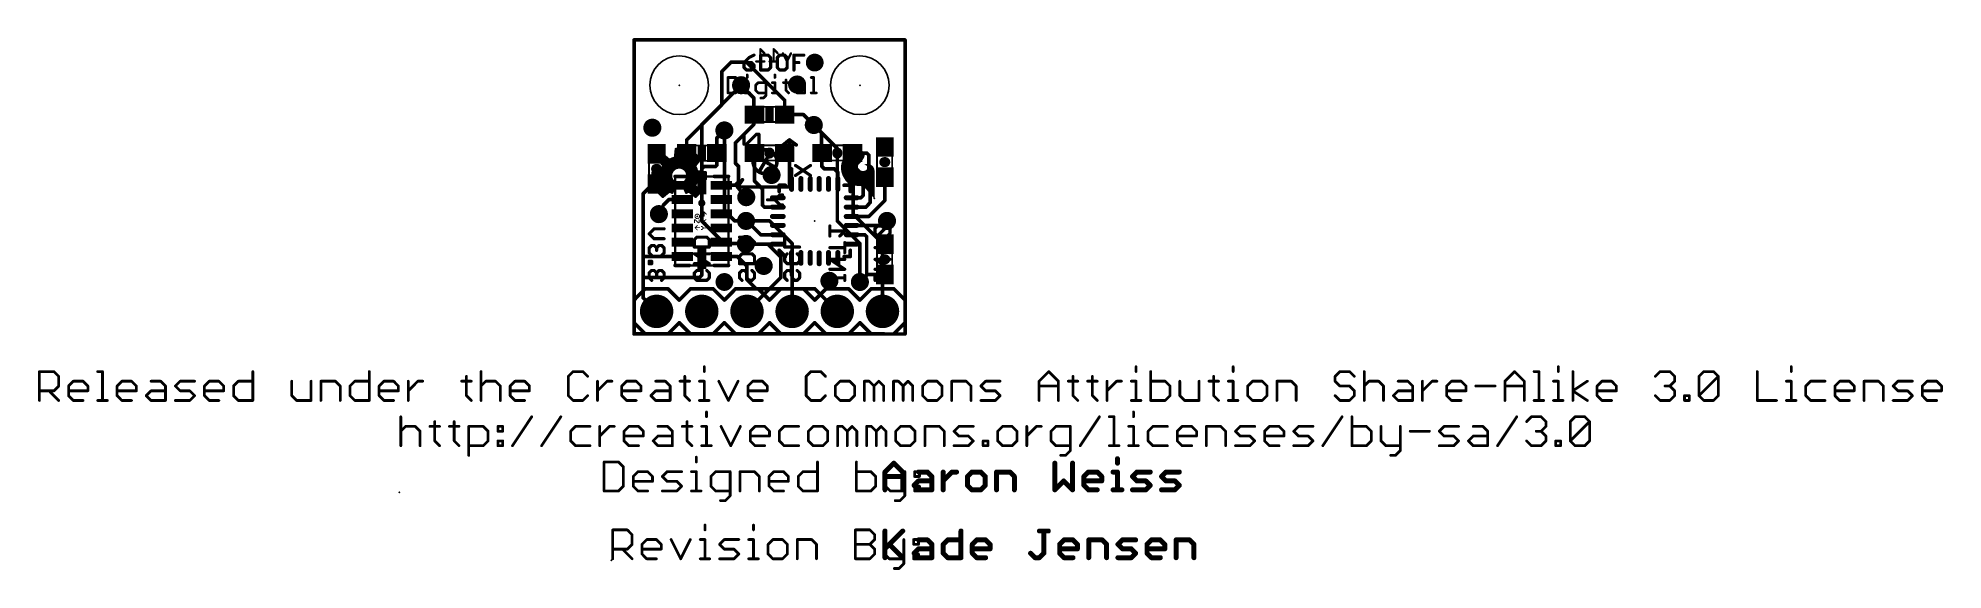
# Model space of a CAD drawing. Extents: x -34 to 74, y -13 to 17.
import ezdxf

# ---------------------------------------------------------------- set-up
doc = ezdxf.new("R2010")
doc.units = 0
for name, color, linetype in [('1', 12, 'CONTINUOUS'), ('16', 132, 'CONTINUOUS'), ('17', 110, 'CONTINUOUS'), ('18', 110, 'CONTINUOUS'), ('20', 53, 'CONTINUOUS'), ('21', 41, 'CONTINUOUS'), ('22', 40, 'CONTINUOUS'), ('23', 53, 'CONTINUOUS'), ('24', 53, 'CONTINUOUS'), ('51', 53, 'CONTINUOUS')]:
    doc.layers.add(name, color=color, linetype=linetype)

# ---------------------------------------------------------------- blocks, each defined once
blk = doc.blocks.new('RECT')
blk.add_solid([(-0.5, -0.5), (0.5, -0.5), (-0.5, 0.5), (0.5, 0.5)])
blk = doc.blocks.new('ROUNDP')
at = {"const_width": 0.5}
blk.add_lwpolyline([(0, -0.25, 1), (0, 0.25, 1), (0, -0.25)], format="xyb", dxfattribs=at)
blk = doc.blocks.new('PIE')
at = {"const_width": 0.5}
blk.add_lwpolyline([(0, -0.25, 1), (0, 0.25, 1), (0, -0.25)], format="xyb", dxfattribs=at)
blk = doc.blocks.new('RECT142240X44704R100')
at = {"const_width": 0.1397}
blk.add_lwpolyline([(0.3747, 0), (0.3747, 0, 0.4142), (0.3048, 0.0699), (-0.3048, 0.0699, 0.4142), (-0.3747, 0), (-0.3747, 0, 0.4142), (-0.3048, -0.0699), (0.3048, -0.0699, 0.4142)], format="xyb", close=True, dxfattribs=at)
blk.add_solid([(-0.3302, -0.0254), (0.3302, -0.0254), (-0.3302, 0.0254), (0.3302, 0.0254)])
blk = doc.blocks.new('ROUNDV')
at = {"const_width": 0.5}
blk.add_lwpolyline([(0, -0.25, 1), (0, 0.25, 1), (0, -0.25)], format="xyb", dxfattribs=at)

msp = doc.modelspace()

# ---------------------------------------------------------------- linework, layer by layer
at = {"layer": '1', "const_width": 0.2032}
for points in [[(15.24, 16.51), (0, 16.51)], [(0, 16.51), (0, 0)], [(15.24, 0), (15.24, 16.51)], [(4.9403, 14.7447), (5.461, 15.2654)], [(5.461, 15.2654), (6.3246, 15.2654)], [(6.3246, 15.2654), (8.47, 13.12)], [(4.9403, 12.8778), (4.9403, 14.7447)], [(6.0198, 13.97), (6.731, 13.2588)], [(2.96, 10.8975), (4.9403, 12.8778)], [(6.731, 12.319), (6.731, 13.2588)], [(8.47, 12.319), (8.47, 13.12)], [(6.731, 11.7602), (5.7023, 10.7315)], [(6.77, 12.319), (6.731, 12.319)], [(6.731, 12.319), (6.731, 11.7602)], [(8.47, 12.319), (9.525, 12.319)], [(9.525, 12.319), (10.1092, 11.7348)], [(10.541, 11.303), (10.1092, 11.7348)], [(2.96, 10.16), (2.96, 10.8975)], [(5.08, 11.43), (4.66, 11.01)], [(4.66, 11.01), (4.66, 10.16)], [(5.7023, 9.5885), (5.7023, 10.7315)], [(10.541, 10.199), (10.541, 11.303)], [(2.96, 10.111), (1.27, 8.421)], [(2.96, 10.16), (2.96, 10.111)], [(4.66, 9.486), (4.66, 10.16)], [(5.8801, 9.4107), (5.7023, 9.5885)], [(6.77, 10.16), (6.77, 8.597)], [(10.5537, 10.1337), (10.58, 10.16)], [(10.5537, 9.4234), (10.5537, 10.1337)], [(12.28, 10.16), (13.081, 10.16)], [(13.081, 10.16), (13.208, 10.033)], [(13.208, 9.1694), (13.208, 10.033)], [(3.81, 9.271), (3.937, 9.398)], [(3.81, 8.45), (3.81, 9.271)], [(3.937, 9.398), (4.572, 9.398)], [(4.572, 9.398), (4.66, 9.486)], [(5.683, 8.35), (5.8801, 8.5471)], [(5.8801, 8.5471), (5.8801, 9.4107)], [(7.2263, 8.1407), (6.77, 8.597)], [(8.8592, 9.271), (8.763, 9.271)], [(8.8592, 8.4262), (8.8592, 9.271)], [(10.7061, 9.271), (10.5537, 9.4234)], [(11.2649, 9.271), (10.7061, 9.271)], [(11.4608, 9.0751), (11.2649, 9.271)], [(11.4608, 8.4262), (11.4608, 9.0751)], [(12.8778, 8.3312), (12.319, 8.89)], [(13.2842, 9.0678), (13.208, 9.1694)], [(13.2842, 7.3914), (13.2842, 9.0678)], [(14.097, 7.493), (14.097, 8.802)], [(0.984, 8.35), (0.508, 7.874)], [(0.508, 7.874), (0.508, 4.35)], [(0.984, 8.35), (1.27, 8.35)], [(1.27, 8.421), (1.27, 8.35)], [(1.27, 8.35), (2.71, 8.35)], [(1.962, 7.55), (1.651, 7.239)], [(2.71, 7.55), (1.962, 7.55)], [(4.91, 8.35), (5.683, 8.35)], [(7.2263, 7.2263), (7.2263, 8.1407)], [(8.89, 8.3954), (8.8592, 8.4262)], [(12.267, 7.62), (12.2362, 7.6508)], [(12.2362, 7.6508), (12.7562, 7.6508)], [(12.7562, 7.6508), (12.8778, 7.7724)], [(12.8778, 7.7724), (12.8778, 8.3312)], [(13.208, 6.604), (14.097, 7.493)], [(6.35, 6.35), (6.2992, 6.35)], [(7.1254, 5.5746), (6.35, 6.35)], [(7.3272, 7.1254), (7.2263, 7.2263)], [(8.0838, 7.1254), (7.3272, 7.1254)], [(12.2362, 7.1254), (13.0436, 7.1254)], [(12.2402, 6.604), (12.2362, 6.6)], [(13.208, 6.604), (12.2402, 6.604)], [(13.0436, 7.1254), (13.2842, 7.3914)], [(13.974, 6.1), (14.224, 6.35)], [(8.0838, 5.5746), (7.1254, 5.5746)], [(12.2362, 6.1), (13.974, 6.1)], [(12.2362, 5.5746), (12.9674, 5.5746)], [(12.9674, 5.5746), (13.081, 5.461)], [(13.081, 5.461), (13.081, 3.302)], [(0.508, 4.35), (0.508, 3.175)], [(2.71, 4.35), (0.508, 4.35)], [(2.71, 4.35), (2.81, 4.25)], [(3.81, 4.25), (3.81, 3.302)], [(4.91, 4.35), (5.81, 4.35)], [(5.81, 4.35), (6.35, 3.81)], [(6.2919, 5.0492), (6.2865, 5.0546)], [(8.0838, 5.0492), (6.2919, 5.0492)], [(8.8592, 4.2738), (8.8592, 3.302)], [(0.508, 3.175), (0.508, 2.032)], [(3.683, 3.175), (0.508, 3.175)], [(3.81, 3.302), (3.683, 3.175)], [(6.35, 3.81), (6.35, 3.048)], [(8.8592, 3.302), (8.89, 3.302)], [(13.12, 3.341), (12.7, 2.921)], [(13.081, 3.302), (12.7, 2.921)], [(14.097, 3.341), (13.12, 3.341)], [(6.35, 3.048), (6.858, 2.54)], [(10.16, 2.54), (6.858, 2.54)], [(10.16, 2.54), (11.43, 1.27)], [(0.508, 2.032), (1.27, 1.27)], [(0, 0), (15.24, 0)]]:
    msp.add_lwpolyline(points, dxfattribs=at)
at = {"layer": '1'}
for points, const_width in [([(0, 16.5608, 1), (0, 16.4592)], 0.1016), ([(0.0508, 16.51, 1), (-0.0508, 16.51)], 0.1016), ([(15.2908, 16.51, 1), (15.1892, 16.51)], 0.1016), ([(15.24, 16.4592, 1), (15.24, 16.5608)], 0.1016), ([(5.461, 15.3162, 1), (5.461, 15.2146)], 0.1016), ([(5.4969, 15.2295, 1), (5.4251, 15.3013)], 0.1016), ([(6.3605, 15.3013, 1), (6.2887, 15.2295)], 0.1016), ([(6.3246, 15.2146, 1), (6.3246, 15.3162)], 0.1016), ([(4.9911, 14.7447, 1), (4.8895, 14.7447)], 0.1016), ([(4.9044, 14.7806, 1), (4.9762, 14.7088)], 0.1016), ([(6.0557, 14.0059, 1), (5.9839, 13.9341)], 0.1016), ([(4.8895, 12.8778, 1), (4.9911, 12.8778)], 0.1016), ([(4.9762, 12.8419, 1), (4.9044, 12.9137)], 0.1016), ([(6.7818, 13.2588, 1), (6.6802, 13.2588)], 0.1016), ([(6.6951, 13.2229, 1), (6.7669, 13.2947)], 0.1016), ([(8.5208, 13.12, 1), (8.4192, 13.12)], 0.1016), ([(8.4341, 13.0841, 1), (8.5059, 13.1559)], 0.1016), ([(6.731, 12.3698, 1), (6.731, 12.2682)], 0.1016), ([(6.7818, 12.319, 1), (6.6802, 12.319)], 0.1016), ([(6.6802, 12.319, 1), (6.7818, 12.319)], 0.1016), ([(6.6802, 11.7602, 1), (6.7818, 11.7602)], 0.1016), ([(6.7669, 11.7243, 1), (6.6951, 11.7961)], 0.1016), ([(6.77, 12.2682, 1), (6.77, 12.3698)], 0.1016), ([(8.47, 12.3698, 1), (8.47, 12.2682)], 0.1016), ([(8.4192, 12.319, 1), (8.5208, 12.319)], 0.1016), ([(9.5609, 12.3549, 1), (9.4891, 12.2831)], 0.1016), ([(9.525, 12.2682, 1), (9.525, 12.3698)], 0.1016), ([(10.1451, 11.7707, 1), (10.0733, 11.6989)], 0.1016), ([(10.0733, 11.6989, 1), (10.1451, 11.7707)], 0.1016), ([(3.0108, 10.8975, 1), (2.9092, 10.8975)], 0.1016), ([(2.9241, 10.9334, 1), (2.9959, 10.8616)], 0.1016), ([(4.7108, 11.01, 1), (4.6092, 11.01)], 0.1016), ([(4.6241, 11.0459, 1), (4.6959, 10.9741)], 0.1016), ([(5.1159, 11.3941, 1), (5.0441, 11.4659)], 0.1016), ([(5.7531, 10.7315, 1), (5.6515, 10.7315)], 0.1016), ([(5.6664, 10.7674, 1), (5.7382, 10.6956)], 0.1016), ([(10.5918, 11.303, 1), (10.4902, 11.303)], 0.1016), ([(10.5051, 11.2671, 1), (10.5769, 11.3389)], 0.1016), ([(3.0108, 10.16, 1), (2.9092, 10.16)], 0.1016), ([(2.9092, 10.16, 1), (3.0108, 10.16)], 0.1016), ([(2.9092, 10.111, 1), (3.0108, 10.111)], 0.1016), ([(2.9959, 10.0751, 1), (2.9241, 10.1469)], 0.1016), ([(4.7108, 10.16, 1), (4.6092, 10.16)], 0.1016), ([(4.6092, 10.16, 1), (4.7108, 10.16)], 0.1016), ([(5.7382, 9.6244, 1), (5.6664, 9.5526)], 0.1016), ([(6.8208, 10.16, 1), (6.7192, 10.16)], 0.1016), ([(10.541, 10.199, 0.4142), (10.58, 10.16)], 0.2032), ([(10.5918, 10.199, 1), (10.4902, 10.199)], 0.1016), ([(10.4902, 10.199, 1), (10.5918, 10.199)], 0.1016), ([(10.6045, 10.1337, 1), (10.5029, 10.1337)], 0.1016), ([(10.5178, 10.1696, 1), (10.5896, 10.0978)], 0.1016), ([(10.6159, 10.1241, 1), (10.5441, 10.1959)], 0.1016), ([(10.58, 10.1092, 1), (10.58, 10.2108)], 0.1016), ([(12.28, 10.2108, 1), (12.28, 10.1092)], 0.1016), ([(13.1169, 10.1959, 1), (13.0451, 10.1241)], 0.1016), ([(13.081, 10.1092, 1), (13.081, 10.2108)], 0.1016), ([(13.2588, 10.033, 1), (13.1572, 10.033)], 0.1016), ([(13.1721, 9.9971, 1), (13.2439, 10.0689)], 0.1016), ([(3.8608, 9.271, 1), (3.7592, 9.271)], 0.1016), ([(3.7741, 9.3069, 1), (3.8459, 9.2351)], 0.1016), ([(3.937, 9.4488, 1), (3.937, 9.3472)], 0.1016), ([(3.9729, 9.3621, 1), (3.9011, 9.4339)], 0.1016), ([(4.5361, 9.4339, 1), (4.6079, 9.3621)], 0.1016), ([(4.572, 9.3472, 1), (4.572, 9.4488)], 0.1016), ([(4.6092, 9.486, 1), (4.7108, 9.486)], 0.1016), ([(4.6959, 9.4501, 1), (4.6241, 9.5219)], 0.1016), ([(5.6515, 9.5885, 1), (5.7531, 9.5885)], 0.1016), ([(5.9309, 9.4107, 1), (5.8293, 9.4107)], 0.1016), ([(5.8293, 8.5471, 1), (5.9309, 8.5471)], 0.1016), ([(5.8442, 9.3748, 1), (5.916, 9.4466)], 0.1016), ([(5.916, 8.5112, 1), (5.8442, 8.583)], 0.1016), ([(6.8059, 8.6329, 1), (6.7341, 8.5611)], 0.1016), ([(6.7192, 8.597, 1), (6.8208, 8.597)], 0.1016), ([(8.763, 9.3218, 1), (8.763, 9.2202)], 0.1016), ([(8.91, 9.271, 1), (8.8084, 9.271)], 0.1016), ([(8.8592, 9.2202, 1), (8.8592, 9.3218)], 0.1016), ([(10.5896, 9.4593, 1), (10.5178, 9.3875)], 0.1016), ([(10.5029, 9.4234, 1), (10.6045, 9.4234)], 0.1016), ([(10.7061, 9.3218, 1), (10.7061, 9.2202)], 0.1016), ([(10.6702, 9.2351, 1), (10.742, 9.3069)], 0.1016), ([(11.3008, 9.3069, 1), (11.229, 9.2351)], 0.1016), ([(11.2649, 9.2202, 1), (11.2649, 9.3218)], 0.1016), ([(11.5116, 9.0751, 1), (11.41, 9.0751)], 0.1016), ([(11.4249, 9.0392, 1), (11.4967, 9.111)], 0.1016), ([(12.3549, 8.9259, 1), (12.2831, 8.8541)], 0.1016), ([(13.2486, 9.1999, 1), (13.1674, 9.1389)], 0.1016), ([(13.1572, 9.1694, 1), (13.2588, 9.1694)], 0.1016), ([(13.335, 9.0678, 1), (13.2334, 9.0678)], 0.1016), ([(13.2436, 9.0373, 1), (13.3248, 9.0983)], 0.1016), ([(14.1478, 8.802, 1), (14.0462, 8.802)], 0.1016), ([(0.5588, 7.874, 1), (0.4572, 7.874)], 0.1016), ([(0.4721, 7.9099, 1), (0.5439, 7.8381)], 0.1016), ([(0.984, 8.4008, 1), (0.984, 8.2992)], 0.1016), ([(1.0199, 8.3141, 1), (0.9481, 8.3859)], 0.1016), ([(1.3208, 8.421, 1), (1.2192, 8.421)], 0.1016), ([(1.2341, 8.4569, 1), (1.3059, 8.3851)], 0.1016), ([(1.27, 8.4008, 1), (1.27, 8.2992)], 0.1016), ([(1.2192, 8.35, 1), (1.3208, 8.35)], 0.1016), ([(1.27, 8.2992, 1), (1.27, 8.4008)], 0.1016), ([(1.962, 7.6008, 1), (1.962, 7.4992)], 0.1016), ([(1.9979, 7.5141, 1), (1.9261, 7.5859)], 0.1016), ([(2.71, 8.2992, 1), (2.71, 8.4008)], 0.1016), ([(2.71, 7.4992, 1), (2.71, 7.6008)], 0.1016), ([(3.7592, 8.45, 1), (3.8608, 8.45)], 0.1016), ([(4.91, 8.4008, 1), (4.91, 8.2992)], 0.1016), ([(5.6471, 8.3859, 1), (5.7189, 8.3141)], 0.1016), ([(5.683, 8.2992, 1), (5.683, 8.4008)], 0.1016), ([(7.2771, 8.1407, 1), (7.1755, 8.1407)], 0.1016), ([(7.1904, 8.1048, 1), (7.2622, 8.1766)], 0.1016), ([(8.8951, 8.4621, 1), (8.8233, 8.3903)], 0.1016), ([(8.8084, 8.4262, 1), (8.91, 8.4262)], 0.1016), ([(8.8541, 8.3595, 1), (8.9259, 8.4313)], 0.1016), ([(11.41, 8.4262, 1), (11.5116, 8.4262)], 0.1016), ([(12.2721, 7.6867, 1), (12.2003, 7.6149)], 0.1016), ([(12.2362, 7.7016, 1), (12.2362, 7.6)], 0.1016), ([(12.2311, 7.5841, 1), (12.3029, 7.6559)], 0.1016), ([(12.7203, 7.6867, 1), (12.7921, 7.6149)], 0.1016), ([(12.7562, 7.6, 1), (12.7562, 7.7016)], 0.1016), ([(12.9286, 8.3312, 1), (12.827, 8.3312)], 0.1016), ([(12.827, 7.7724, 1), (12.9286, 7.7724)], 0.1016), ([(12.8419, 8.2953, 1), (12.9137, 8.3671)], 0.1016), ([(12.9137, 7.7365, 1), (12.8419, 7.8083)], 0.1016), ([(14.0462, 7.493, 1), (14.1478, 7.493)], 0.1016), ([(14.1329, 7.4571, 1), (14.0611, 7.5289)], 0.1016), ([(1.6151, 7.2749, 1), (1.6869, 7.2031)], 0.1016), ([(6.2992, 6.4008, 1), (6.2992, 6.2992)], 0.1016), ([(6.3859, 6.3859, 1), (6.3141, 6.3141)], 0.1016), ([(6.35, 6.2992, 1), (6.35, 6.4008)], 0.1016), ([(7.2622, 7.2622, 1), (7.1904, 7.1904)], 0.1016), ([(7.1755, 7.2263, 1), (7.2771, 7.2263)], 0.1016), ([(7.3272, 7.1762, 1), (7.3272, 7.0746)], 0.1016), ([(7.2913, 7.0895, 1), (7.3631, 7.1613)], 0.1016), ([(8.0838, 7.0746, 1), (8.0838, 7.1762)], 0.1016), ([(12.2362, 7.1762, 1), (12.2362, 7.0746)], 0.1016), ([(12.2003, 6.6359, 1), (12.2721, 6.5641)], 0.1016), ([(12.2402, 6.6548, 1), (12.2402, 6.5532)], 0.1016), ([(12.2761, 6.5681, 1), (12.2043, 6.6399)], 0.1016), ([(13.0059, 7.1595, 1), (13.0813, 7.0913)], 0.1016), ([(13.0436, 7.0746, 1), (13.0436, 7.1762)], 0.1016), ([(13.1721, 6.6399, 1), (13.2439, 6.5681)], 0.1016), ([(13.208, 6.5532, 1), (13.208, 6.6548)], 0.1016), ([(13.2334, 7.3914, 1), (13.335, 7.3914)], 0.1016), ([(13.3219, 7.3573, 1), (13.2465, 7.4255)], 0.1016), ([(14.2599, 6.3141, 1), (14.1881, 6.3859)], 0.1016), ([(7.1254, 5.6254, 1), (7.1254, 5.5238)], 0.1016), ([(7.0895, 5.5387, 1), (7.1613, 5.6105)], 0.1016), ([(8.0838, 5.5238, 1), (8.0838, 5.6254)], 0.1016), ([(12.2362, 6.1508, 1), (12.2362, 6.0492)], 0.1016), ([(12.2362, 5.6254, 1), (12.2362, 5.5238)], 0.1016), ([(13.0033, 5.6105, 1), (12.9315, 5.5387)], 0.1016), ([(12.9674, 5.5238, 1), (12.9674, 5.6254)], 0.1016), ([(13.1318, 5.461, 1), (13.0302, 5.461)], 0.1016), ([(13.0451, 5.4251, 1), (13.1169, 5.4969)], 0.1016), ([(13.9381, 6.1359, 1), (14.0099, 6.0641)], 0.1016), ([(13.974, 6.0492, 1), (13.974, 6.1508)], 0.1016), ([(0.5588, 4.35, 1), (0.4572, 4.35)], 0.1016), ([(0.508, 4.4008, 1), (0.508, 4.2992)], 0.1016), ([(0.4572, 4.35, 1), (0.5588, 4.35)], 0.1016), ([(2.7459, 4.3859, 1), (2.6741, 4.3141)], 0.1016), ([(2.71, 4.2992, 1), (2.71, 4.4008)], 0.1016), ([(2.7741, 4.2141, 1), (2.8459, 4.2859)], 0.1016), ([(3.8608, 4.25, 1), (3.7592, 4.25)], 0.1016), ([(4.91, 4.4008, 1), (4.91, 4.2992)], 0.1016), ([(5.8459, 4.3859, 1), (5.7741, 4.3141)], 0.1016), ([(5.81, 4.2992, 1), (5.81, 4.4008)], 0.1016), ([(6.3224, 5.0905, 1), (6.2506, 5.0187)], 0.1016), ([(6.2919, 5.1, 1), (6.2919, 4.9984)], 0.1016), ([(6.256, 5.0133, 1), (6.3278, 5.0851)], 0.1016), ([(8.0838, 4.9984, 1), (8.0838, 5.1)], 0.1016), ([(8.91, 4.2738, 1), (8.8084, 4.2738)], 0.1016), ([(0.5588, 3.175, 1), (0.4572, 3.175)], 0.1016), ([(0.508, 3.2258, 1), (0.508, 3.1242)], 0.1016), ([(0.4572, 3.175, 1), (0.5588, 3.175)], 0.1016), ([(3.6471, 3.2109, 1), (3.7189, 3.1391)], 0.1016), ([(3.683, 3.1242, 1), (3.683, 3.2258)], 0.1016), ([(3.7592, 3.302, 1), (3.8608, 3.302)], 0.1016), ([(3.8459, 3.2661, 1), (3.7741, 3.3379)], 0.1016), ([(6.4008, 3.81, 1), (6.2992, 3.81)], 0.1016), ([(6.3141, 3.7741, 1), (6.3859, 3.8459)], 0.1016), ([(8.8592, 3.3528, 1), (8.8592, 3.2512)], 0.1016), ([(8.8084, 3.302, 1), (8.91, 3.302)], 0.1016), ([(8.89, 3.2512, 1), (8.89, 3.3528)], 0.1016), ([(13.0302, 3.302, 1), (13.1318, 3.302)], 0.1016), ([(13.1169, 3.2661, 1), (13.0451, 3.3379)], 0.1016), ([(13.12, 3.3918, 1), (13.12, 3.2902)], 0.1016), ([(13.1559, 3.3051, 1), (13.0841, 3.3769)], 0.1016), ([(14.097, 3.2902, 1), (14.097, 3.3918)], 0.1016), ([(6.3859, 3.0839, 1), (6.3141, 3.0121)], 0.1016), ([(6.2992, 3.048, 1), (6.4008, 3.048)], 0.1016), ([(6.858, 2.5908, 1), (6.858, 2.4892)], 0.1016), ([(6.8221, 2.5041, 1), (6.8939, 2.5759)], 0.1016), ([(10.1959, 2.5759, 1), (10.1241, 2.5041)], 0.1016), ([(10.16, 2.4892, 1), (10.16, 2.5908)], 0.1016), ([(12.6641, 2.9569, 1), (12.7359, 2.8851)], 0.1016), ([(12.6641, 2.9569, 1), (12.7359, 2.8851)], 0.1016), ([(0.5439, 2.0679, 1), (0.4721, 1.9961)], 0.1016), ([(0.4572, 2.032, 1), (0.5588, 2.032)], 0.1016), ([(1.2341, 1.2341, 1), (1.3059, 1.3059)], 0.1016), ([(11.3941, 1.2341, 1), (11.4659, 1.3059)], 0.1016), ([(0, 0.0508, 1), (0, -0.0508)], 0.1016), ([(-0.0508, 0, 1), (0.0508, 0)], 0.1016), ([(15.1892, 0, 1), (15.2908, 0)], 0.1016), ([(15.24, -0.0508, 1), (15.24, 0.0508)], 0.1016)]:
    msp.add_lwpolyline(points, format="xyb", dxfattribs=dict(at, const_width=const_width))
at = {"layer": '16'}
for points, const_width in [([(15.24, 16.51), (0, 16.51)], 0.2032), ([(0, 16.51), (0, 0)], 0.2032), ([(15.24, 0), (15.24, 16.51)], 0.2032), ([(7.3297, 15.3035), (6.8721, 15.3035)], 0.127), ([(7.3297, 15.7611), (7.1009, 15.9899)], 0.127), ([(7.1009, 15.9899), (7.1009, 15.3035)], 0.127), ([(8.0781, 15.3035), (7.6205, 15.3035)], 0.127), ([(8.0781, 15.7611), (7.8493, 15.9899)], 0.127), ([(7.8493, 15.9899), (7.8493, 15.3035)], 0.127), ([(8.5977, 15.3035), (8.3689, 15.7611)], 0.127), ([(8.8265, 15.7611), (8.5977, 15.3035)], 0.127), ([(6.0198, 13.97), (3.81, 11.7602)], 0.2032), ([(3.81, 6.35), (3.81, 11.7602)], 0.2032), ([(11.43, 10.414), (10.1092, 11.7348)], 0.2032), ([(5.08, 6.9342), (5.08, 11.43)], 0.2032), ([(11.43, 6.35), (11.43, 10.414)], 0.2032), ([(12.319, 8.89), (12.319, 6.731)], 0.2032), ([(5.08, 5.08), (3.81, 6.35)], 0.2032), ([(5.6642, 6.35), (5.08, 6.9342)], 0.2032), ([(6.2992, 6.35), (5.6642, 6.35)], 0.2032), ([(6.2992, 6.35), (7.62, 6.35)], 0.2032), ([(7.62, 6.35), (8.89, 5.08)], 0.2032), ([(12.7, 5.08), (11.43, 6.35)], 0.2032), ([(13.97, 5.08), (12.319, 6.731)], 0.2032), ([(5.08, 5.08), (6.2611, 5.08)], 0.2032), ([(6.2611, 5.08), (6.2865, 5.0546)], 0.2032), ([(6.2865, 5.0546), (7.5184, 5.0546)], 0.2032), ([(7.5184, 5.0546), (8.255, 4.318)], 0.2032), ([(8.255, 4.318), (8.255, 3.175)], 0.2032), ([(8.89, 1.27), (8.89, 5.08)], 0.2032), ([(12.7, 2.921), (12.7, 5.08)], 0.2032), ([(13.97, 5.08), (13.97, 1.27)], 0.2032), ([(8.255, 3.175), (6.35, 1.27)], 0.2032), ([(0, 0), (15.24, 0)], 0.2032)]:
    msp.add_lwpolyline(points, dxfattribs=dict(at, const_width=const_width))
for points, const_width in [([(0, 16.5608, 1), (0, 16.4592)], 0.1016), ([(0.0508, 16.51, 1), (-0.0508, 16.51)], 0.1016), ([(15.2908, 16.51, 1), (15.1892, 16.51)], 0.1016), ([(15.24, 16.4592, 1), (15.24, 16.5608)], 0.1016), ([(6.8721, 15.3353, 1), (6.8721, 15.2718)], 0.0635), ([(7.1326, 15.9899, 1), (7.0691, 15.9899)], 0.0635), ([(7.0691, 15.3035, 1), (7.1326, 15.3035)], 0.0635), ([(7.1233, 16.0123, 1), (7.0784, 15.9674)], 0.0635), ([(7.3072, 15.7386, 1), (7.3521, 15.7835)], 0.0635), ([(7.3297, 15.2718, 1), (7.3297, 15.3353)], 0.0635), ([(7.6205, 15.3353, 1), (7.6205, 15.2718)], 0.0635), ([(7.881, 15.9899, 1), (7.8175, 15.9899)], 0.0635), ([(7.8175, 15.3035, 1), (7.881, 15.3035)], 0.0635), ([(7.8717, 16.0123, 1), (7.8268, 15.9674)], 0.0635), ([(8.0556, 15.7386, 1), (8.1005, 15.7835)], 0.0635), ([(8.0781, 15.2718, 1), (8.0781, 15.3353)], 0.0635), ([(8.3973, 15.7753, 1), (8.3405, 15.7469)], 0.0635), ([(8.5693, 15.3177, 1), (8.6261, 15.2893)], 0.0635), ([(8.5693, 15.2893, 1), (8.6261, 15.3177)], 0.0635), ([(8.8549, 15.7469, 1), (8.7981, 15.7753)], 0.0635), ([(6.0557, 13.9341, 1), (5.9839, 14.0059)], 0.1016), ([(3.8608, 11.7602, 1), (3.7592, 11.7602)], 0.1016), ([(3.7741, 11.7961, 1), (3.8459, 11.7243)], 0.1016), ([(10.1451, 11.7707, 1), (10.0733, 11.6989)], 0.1016), ([(5.1308, 11.43, 1), (5.0292, 11.43)], 0.1016), ([(11.4808, 10.414, 1), (11.3792, 10.414)], 0.1016), ([(11.3941, 10.3781, 1), (11.4659, 10.4499)], 0.1016), ([(12.3698, 8.89, 1), (12.2682, 8.89)], 0.1016), ([(3.8459, 6.3859, 1), (3.7741, 6.3141)], 0.1016), ([(5.1159, 6.9701, 1), (5.0441, 6.8983)], 0.1016), ([(5.0292, 6.9342, 1), (5.1308, 6.9342)], 0.1016), ([(5.6642, 6.4008, 1), (5.6642, 6.2992)], 0.1016), ([(5.6283, 6.3141, 1), (5.7001, 6.3859)], 0.1016), ([(6.2992, 6.4008, 1), (6.2992, 6.2992)], 0.1016), ([(6.2992, 6.2992, 1), (6.2992, 6.4008)], 0.1016), ([(7.6559, 6.3859, 1), (7.5841, 6.3141)], 0.1016), ([(7.62, 6.2992, 1), (7.62, 6.4008)], 0.1016), ([(11.4659, 6.3859, 1), (11.3941, 6.3141)], 0.1016), ([(12.3549, 6.7669, 1), (12.2831, 6.6951)], 0.1016), ([(12.2682, 6.731, 1), (12.3698, 6.731)], 0.1016), ([(3.7592, 6.35, 1), (3.8608, 6.35)], 0.1016), ([(11.3792, 6.35, 1), (11.4808, 6.35)], 0.1016), ([(5.08, 5.1308, 1), (5.08, 5.0292)], 0.1016), ([(5.0441, 5.0441, 1), (5.1159, 5.1159)], 0.1016), ([(6.297, 5.1159, 1), (6.2252, 5.0441)], 0.1016), ([(6.2865, 5.1054, 1), (6.2865, 5.0038)], 0.1016), ([(6.2506, 5.0187, 1), (6.3224, 5.0905)], 0.1016), ([(6.2611, 5.0292, 1), (6.2611, 5.1308)], 0.1016), ([(7.5543, 5.0905, 1), (7.4825, 5.0187)], 0.1016), ([(7.5184, 5.0038, 1), (7.5184, 5.1054)], 0.1016), ([(8.3058, 4.318, 1), (8.2042, 4.318)], 0.1016), ([(8.2191, 4.2821, 1), (8.2909, 4.3539)], 0.1016), ([(8.9408, 5.08, 1), (8.8392, 5.08)], 0.1016), ([(8.8541, 5.0441, 1), (8.9259, 5.1159)], 0.1016), ([(12.7508, 5.08, 1), (12.6492, 5.08)], 0.1016), ([(12.6641, 5.0441, 1), (12.7359, 5.1159)], 0.1016), ([(14.0208, 5.08, 1), (13.9192, 5.08)], 0.1016), ([(13.9341, 5.0441, 1), (14.0059, 5.1159)], 0.1016), ([(8.2042, 3.175, 1), (8.3058, 3.175)], 0.1016), ([(8.2909, 3.1391, 1), (8.2191, 3.2109)], 0.1016), ([(12.6492, 2.921, 1), (12.7508, 2.921)], 0.1016), ([(6.3141, 1.3059, 1), (6.3859, 1.2341)], 0.1016), ([(8.8392, 1.27, 1), (8.9408, 1.27)], 0.1016), ([(13.9192, 1.27, 1), (14.0208, 1.27)], 0.1016), ([(0, 0.0508, 1), (0, -0.0508)], 0.1016), ([(-0.0508, 0, 1), (0.0508, 0)], 0.1016), ([(15.1892, 0, 1), (15.2908, 0)], 0.1016), ([(15.24, -0.0508, 1), (15.24, 0.0508)], 0.1016)]:
    msp.add_lwpolyline(points, format="xyb", dxfattribs=dict(at, const_width=const_width))
at = {"layer": '20', "const_width": 0.2032}
for points in [[(0, 16.51), (0, 0.02)], [(15.24, 16.51), (0, 16.51)], [(15.24, 0), (15.24, 16.51)], [(0, 0.02), (15.24, 0)]]:
    msp.add_lwpolyline(points, dxfattribs=at)
at = {"layer": '20', "const_width": 0.1016}
for points in [[(0.0508, 16.51, 1), (-0.0508, 16.51)], [(0, 16.5608, 1), (0, 16.4592)], [(15.2908, 16.51, 1), (15.1892, 16.51)], [(15.24, 16.4592, 1), (15.24, 16.5608)], [(0.0001, 0.0708, 1), (-0.0001, -0.0308)], [(-0.0508, 0.02, 1), (0.0508, 0.02)], [(15.1892, 0, 1), (15.2908, 0)], [(15.2399, -0.0508, 1), (15.2401, 0.0508)]]:
    msp.add_lwpolyline(points, format="xyb", dxfattribs=at)
at = {"layer": '20'}
for centre in [(2.54, 13.97), (12.7, 13.97)]:
    msp.add_circle(centre, 1.651, dxfattribs=at)
at = {"layer": '21'}
for points, const_width in [([(6.4645, 15.52), (6.1849, 15.2404)], 0.1778), ([(6.1849, 15.2404), (6.1849, 14.9607)], 0.1778), ([(6.6044, 15.2404), (6.1849, 15.2404)], 0.1778), ([(6.1849, 14.9607), (6.3247, 14.8209)], 0.1778), ([(6.7442, 15.6598), (6.4645, 15.52)], 0.1778), ([(6.7442, 15.1005), (6.6044, 15.2404)], 0.1778), ([(6.6044, 14.8209), (6.7442, 14.9607)], 0.1778), ([(6.7442, 14.9607), (6.7442, 15.1005)], 0.1778), ([(7.1204, 15.6598), (7.1204, 14.8209)], 0.1778), ([(7.5399, 15.6598), (7.1204, 15.6598)], 0.1778), ([(7.6797, 15.52), (7.5399, 15.6598)], 0.1778), ([(7.5399, 14.8209), (7.6797, 14.9607)], 0.1778), ([(7.6797, 14.9607), (7.6797, 15.52)], 0.1778), ([(8.1958, 15.6598), (8.0559, 15.52)], 0.1778), ([(8.0559, 15.52), (8.0559, 14.9607)], 0.1778), ([(8.0559, 14.9607), (8.1958, 14.8209)], 0.1778), ([(8.4754, 15.6598), (8.1958, 15.6598)], 0.1778), ([(8.6152, 15.52), (8.4754, 15.6598)], 0.1778), ([(8.4754, 14.8209), (8.6152, 14.9607)], 0.1778), ([(8.6152, 14.9607), (8.6152, 15.52)], 0.1778), ([(8.9915, 14.8209), (8.9915, 15.6598)], 0.1778), ([(8.9915, 15.6598), (9.5507, 15.6598)], 0.1778), ([(8.9915, 15.2404), (9.2711, 15.2404)], 0.1778), ([(5.2832, 14.4025), (5.2832, 13.5382)], 0.1524), ([(5.7154, 14.4025), (5.2832, 14.4025)], 0.1524), ([(5.8594, 14.2585), (5.7154, 14.4025)], 0.1524), ([(5.8594, 13.6823), (5.8594, 14.2585)], 0.1524), ([(6.2187, 14.1144), (6.3628, 14.1144)], 0.1524), ([(6.3247, 14.8209), (6.6044, 14.8209)], 0.1778), ([(6.3628, 14.5466), (6.3628, 14.4025)], 0.1524), ([(6.3628, 14.1144), (6.3628, 13.5382)], 0.1524), ([(6.9865, 14.1144), (6.8424, 13.9704)], 0.1524), ([(6.8424, 13.9704), (6.8424, 13.6823)], 0.1524), ([(7.4186, 14.1144), (6.9865, 14.1144)], 0.1524), ([(7.1204, 14.8209), (7.5399, 14.8209)], 0.1778), ([(7.4186, 13.3941), (7.4186, 14.1144)], 0.1524), ([(7.7779, 14.1144), (7.922, 14.1144)], 0.1524), ([(7.922, 14.5466), (7.922, 14.4025)], 0.1524), ([(7.922, 14.1144), (7.922, 13.5382)], 0.1524), ([(8.1958, 14.8209), (8.4754, 14.8209)], 0.1778), ([(8.4016, 14.1144), (8.6897, 14.1144)], 0.1524), ([(8.5457, 14.2585), (8.5457, 13.6823)], 0.1524), ([(9.1693, 14.1144), (9.4574, 14.1144)], 0.1524), ([(9.4574, 14.1144), (9.6015, 13.9704)], 0.1524), ([(9.6015, 13.9704), (9.6015, 13.5382)], 0.1524), ([(9.9608, 14.4025), (10.1048, 14.4025)], 0.1524), ([(10.1048, 14.4025), (10.1048, 13.5382)], 0.1524), ([(5.2832, 13.5382), (5.7154, 13.5382)], 0.1524), ([(5.7154, 13.5382), (5.8594, 13.6823)], 0.1524), ([(6.2187, 13.5382), (6.5068, 13.5382)], 0.1524), ([(6.8424, 13.6823), (6.9865, 13.5382)], 0.1524), ([(6.9865, 13.5382), (7.4186, 13.5382)], 0.1524), ([(7.1305, 13.2501), (7.2746, 13.2501)], 0.1524), ([(7.2746, 13.2501), (7.4186, 13.3941)], 0.1524), ([(7.7779, 13.5382), (8.066, 13.5382)], 0.1524), ([(8.5457, 13.6823), (8.6897, 13.5382)], 0.1524), ([(9.0253, 13.6823), (9.1693, 13.8263)], 0.1524), ([(9.1693, 13.5382), (9.0253, 13.6823)], 0.1524), ([(9.1693, 13.8263), (9.6015, 13.8263)], 0.1524), ([(9.6015, 13.5382), (9.1693, 13.5382)], 0.1524), ([(9.9608, 13.5382), (10.2489, 13.5382)], 0.1524), ([(7.62, 10.1905), (7.62, 10.1295)], 0.5588), ([(11.43, 10.1905), (11.43, 10.1295)], 0.5588), ([(14.0665, 9.652), (14.1275, 9.652)], 0.5588), ([(1.2395, 9.271), (1.3005, 9.271)], 0.5588), ([(2.31, 8.85), (3.11, 8.85)], 0.2032), ([(4.51, 8.85), (5.31, 8.85)], 0.2032), ([(8.51, 8.35), (8.16, 8.35)], 0.2032), ([(8.16, 8.35), (8.16, 8)], 0.2032), ([(11.81, 8.35), (12.16, 8.35)], 0.2032), ([(12.16, 8), (12.16, 8.35)], 0.2032), ([(8.16, 4.7), (8.51, 4.35)], 0.2032), ([(12.16, 4.35), (11.81, 4.35)], 0.2032), ([(12.16, 4.7), (12.16, 4.35)], 0.2032), ([(14.0665, 4.191), (14.1275, 4.191)], 0.5588), ([(3.11, 3.85), (2.31, 3.85)], 0.2032), ([(5.31, 3.85), (4.51, 3.85)], 0.2032)]:
    msp.add_lwpolyline(points, dxfattribs=dict(at, const_width=const_width))
for points, const_width in [([(6.1849, 15.2848, 1), (6.1849, 15.1959)], 0.0889), ([(6.1535, 15.2718, 1), (6.2163, 15.2089)], 0.0889), ([(6.2163, 14.9921, 1), (6.1535, 14.9293)], 0.0889), ([(6.2294, 15.2404, 1), (6.1405, 15.2404)], 0.0889), ([(6.1405, 14.9607, 1), (6.2294, 14.9607)], 0.0889), ([(6.4447, 15.5598, 1), (6.4844, 15.4802)], 0.0889), ([(6.496, 15.4886, 1), (6.4331, 15.5514)], 0.0889), ([(6.6358, 15.2718, 1), (6.5729, 15.2089)], 0.0889), ([(6.6044, 15.1959, 1), (6.6044, 15.2848)], 0.0889), ([(6.7886, 15.1005, 1), (6.6997, 15.1005)], 0.0889), ([(6.6997, 14.9607, 1), (6.7886, 14.9607)], 0.0889), ([(6.7127, 15.0691, 1), (6.7756, 15.132)], 0.0889), ([(6.7756, 14.9293, 1), (6.7127, 14.9921)], 0.0889), ([(6.7641, 15.6201, 1), (6.7243, 15.6996)], 0.0889), ([(7.1649, 15.6598, 1), (7.076, 15.6598)], 0.0889), ([(7.1204, 15.7043, 1), (7.1204, 15.6154)], 0.0889), ([(7.5713, 15.6912, 1), (7.5084, 15.6284)], 0.0889), ([(7.5399, 15.6154, 1), (7.5399, 15.7043)], 0.0889), ([(7.7241, 15.52, 1), (7.6352, 15.52)], 0.0889), ([(7.6352, 14.9607, 1), (7.7241, 14.9607)], 0.0889), ([(7.6483, 15.4886, 1), (7.7111, 15.5514)], 0.0889), ([(7.7111, 14.9293, 1), (7.6483, 14.9921)], 0.0889), ([(8.1004, 15.52, 1), (8.0115, 15.52)], 0.0889), ([(8.0115, 14.9607, 1), (8.1004, 14.9607)], 0.0889), ([(8.0245, 15.5514, 1), (8.0874, 15.4886)], 0.0889), ([(8.0874, 14.9921, 1), (8.0245, 14.9293)], 0.0889), ([(8.1958, 15.7043, 1), (8.1958, 15.6154)], 0.0889), ([(8.2272, 15.6284, 1), (8.1643, 15.6912)], 0.0889), ([(8.5068, 15.6912, 1), (8.444, 15.6284)], 0.0889), ([(8.4754, 15.6154, 1), (8.4754, 15.7043)], 0.0889), ([(8.6597, 15.52, 1), (8.5708, 15.52)], 0.0889), ([(8.5708, 14.9607, 1), (8.6597, 14.9607)], 0.0889), ([(8.5838, 15.4886, 1), (8.6466, 15.5514)], 0.0889), ([(8.6466, 14.9293, 1), (8.5838, 14.9921)], 0.0889), ([(9.0359, 15.6598, 1), (8.947, 15.6598)], 0.0889), ([(8.9915, 15.7043, 1), (8.9915, 15.6154)], 0.0889), ([(8.9915, 15.2848, 1), (8.9915, 15.1959)], 0.0889), ([(9.2711, 15.1959, 1), (9.2711, 15.2848)], 0.0889), ([(9.5507, 15.6154, 1), (9.5507, 15.7043)], 0.0889), ([(5.3213, 14.4025, 1), (5.2451, 14.4025)], 0.0762), ([(5.2832, 14.4406, 1), (5.2832, 14.3644)], 0.0762), ([(5.7423, 14.4295, 1), (5.6884, 14.3756)], 0.0762), ([(5.7154, 14.3644, 1), (5.7154, 14.4406)], 0.0762), ([(5.8975, 14.2585, 1), (5.8213, 14.2585)], 0.0762), ([(5.8325, 14.2315, 1), (5.8864, 14.2854)], 0.0762), ([(6.2187, 14.1525, 1), (6.2187, 14.0763)], 0.0762), ([(6.3247, 14.8653, 1), (6.3247, 14.7765)], 0.0889), ([(6.2933, 14.7895, 1), (6.3561, 14.8523)], 0.0889), ([(6.4009, 14.5466, 1), (6.3247, 14.5466)], 0.0762), ([(6.3247, 14.4025, 1), (6.4009, 14.4025)], 0.0762), ([(6.4009, 14.1144, 1), (6.3247, 14.1144)], 0.0762), ([(6.3628, 14.0763, 1), (6.3628, 14.1525)], 0.0762), ([(6.5729, 14.8523, 1), (6.6358, 14.7895)], 0.0889), ([(6.6044, 14.7765, 1), (6.6044, 14.8653)], 0.0889), ([(6.8805, 13.9704, 1), (6.8043, 13.9704)], 0.0762), ([(6.8155, 13.9973, 1), (6.8693, 13.9434)], 0.0762), ([(6.9865, 14.1525, 1), (6.9865, 14.0763)], 0.0762), ([(7.0134, 14.0875, 1), (6.9595, 14.1414)], 0.0762), ([(7.076, 14.8209, 1), (7.1649, 14.8209)], 0.0889), ([(7.1204, 14.8653, 1), (7.1204, 14.7765)], 0.0889), ([(7.4567, 14.1144, 1), (7.3805, 14.1144)], 0.0762), ([(7.4186, 14.0763, 1), (7.4186, 14.1525)], 0.0762), ([(7.5084, 14.8523, 1), (7.5713, 14.7895)], 0.0889), ([(7.5399, 14.7765, 1), (7.5399, 14.8653)], 0.0889), ([(7.7779, 14.1525, 1), (7.7779, 14.0763)], 0.0762), ([(7.9601, 14.5466, 1), (7.8839, 14.5466)], 0.0762), ([(7.8839, 14.4025, 1), (7.9601, 14.4025)], 0.0762), ([(7.9601, 14.1144, 1), (7.8839, 14.1144)], 0.0762), ([(7.922, 14.0763, 1), (7.922, 14.1525)], 0.0762), ([(8.1958, 14.8653, 1), (8.1958, 14.7765)], 0.0889), ([(8.1643, 14.7895, 1), (8.2272, 14.8523)], 0.0889), ([(8.4016, 14.1525, 1), (8.4016, 14.0763)], 0.0762), ([(8.444, 14.8523, 1), (8.5068, 14.7895)], 0.0889), ([(8.4754, 14.7765, 1), (8.4754, 14.8653)], 0.0889), ([(8.5838, 14.2585, 1), (8.5076, 14.2585)], 0.0762), ([(8.6897, 14.0763, 1), (8.6897, 14.1525)], 0.0762), ([(8.947, 14.8209, 1), (9.0359, 14.8209)], 0.0889), ([(9.1693, 14.1525, 1), (9.1693, 14.0763)], 0.0762), ([(9.4844, 14.1414, 1), (9.4305, 14.0875)], 0.0762), ([(9.4574, 14.0763, 1), (9.4574, 14.1525)], 0.0762), ([(9.6396, 13.9704, 1), (9.5634, 13.9704)], 0.0762), ([(9.5746, 13.9434, 1), (9.6284, 13.9973)], 0.0762), ([(9.9608, 14.4406, 1), (9.9608, 14.3644)], 0.0762), ([(10.1429, 14.4025, 1), (10.0667, 14.4025)], 0.0762), ([(10.1048, 14.3644, 1), (10.1048, 14.4406)], 0.0762), ([(5.2832, 13.5763, 1), (5.2832, 13.5001)], 0.0762), ([(5.2451, 13.5382, 1), (5.3213, 13.5382)], 0.0762), ([(5.6884, 13.5651, 1), (5.7423, 13.5113)], 0.0762), ([(5.7154, 13.5001, 1), (5.7154, 13.5763)], 0.0762), ([(5.8213, 13.6823, 1), (5.8975, 13.6823)], 0.0762), ([(5.8864, 13.6553, 1), (5.8325, 13.7092)], 0.0762), ([(6.2187, 13.5763, 1), (6.2187, 13.5001)], 0.0762), ([(6.3247, 13.5382, 1), (6.4009, 13.5382)], 0.0762), ([(6.5068, 13.5001, 1), (6.5068, 13.5763)], 0.0762), ([(6.8693, 13.7092, 1), (6.8155, 13.6553)], 0.0762), ([(6.8043, 13.6823, 1), (6.8805, 13.6823)], 0.0762), ([(6.9865, 13.5763, 1), (6.9865, 13.5001)], 0.0762), ([(6.9595, 13.5113, 1), (7.0134, 13.5651)], 0.0762), ([(7.1305, 13.2882, 1), (7.1305, 13.212)], 0.0762), ([(7.2476, 13.277, 1), (7.3015, 13.2231)], 0.0762), ([(7.2746, 13.212, 1), (7.2746, 13.2882)], 0.0762), ([(7.3805, 13.3941, 1), (7.4567, 13.3941)], 0.0762), ([(7.4456, 13.3672, 1), (7.3917, 13.4211)], 0.0762), ([(7.4186, 13.5001, 1), (7.4186, 13.5763)], 0.0762), ([(7.7779, 13.5763, 1), (7.7779, 13.5001)], 0.0762), ([(7.8839, 13.5382, 1), (7.9601, 13.5382)], 0.0762), ([(8.066, 13.5001, 1), (8.066, 13.5763)], 0.0762), ([(8.5726, 13.7092, 1), (8.5187, 13.6553)], 0.0762), ([(8.5076, 13.6823, 1), (8.5838, 13.6823)], 0.0762), ([(8.6628, 13.5113, 1), (8.7166, 13.5651)], 0.0762), ([(9.0522, 13.7092, 1), (8.9983, 13.6553)], 0.0762), ([(8.9983, 13.7092, 1), (9.0522, 13.6553)], 0.0762), ([(9.1693, 13.8644, 1), (9.1693, 13.7882)], 0.0762), ([(9.1693, 13.5763, 1), (9.1693, 13.5001)], 0.0762), ([(9.1963, 13.7994, 1), (9.1424, 13.8533)], 0.0762), ([(9.1424, 13.5113, 1), (9.1963, 13.5651)], 0.0762), ([(9.5634, 13.5382, 1), (9.6396, 13.5382)], 0.0762), ([(9.6015, 13.7882, 1), (9.6015, 13.8644)], 0.0762), ([(9.6015, 13.5001, 1), (9.6015, 13.5763)], 0.0762), ([(9.9608, 13.5763, 1), (9.9608, 13.5001)], 0.0762), ([(10.0667, 13.5382, 1), (10.1429, 13.5382)], 0.0762), ([(10.2489, 13.5001, 1), (10.2489, 13.5763)], 0.0762), ([(7.7597, 10.1905, 1), (7.4803, 10.1905)], 0.2794), ([(7.4803, 10.1295, 1), (7.7597, 10.1295)], 0.2794), ([(11.5697, 10.1905, 1), (11.2903, 10.1905)], 0.2794), ([(11.2903, 10.1295, 1), (11.5697, 10.1295)], 0.2794), ([(14.0665, 9.7917, 1), (14.0665, 9.5123)], 0.2794), ([(14.1275, 9.5123, 1), (14.1275, 9.7917)], 0.2794), ([(1.2395, 9.4107, 1), (1.2395, 9.1313)], 0.2794), ([(1.3005, 9.1313, 1), (1.3005, 9.4107)], 0.2794), ([(2.31, 8.9008, 1), (2.31, 8.7992)], 0.1016), ([(3.11, 8.7992, 1), (3.11, 8.9008)], 0.1016), ([(4.51, 8.9008, 1), (4.51, 8.7992)], 0.1016), ([(5.31, 8.7992, 1), (5.31, 8.9008)], 0.1016), ([(3.81, 7.25, 1), (3.81, 7.45, 1), (3.81, 7.25)], 0.2032), ([(8.16, 8.4008, 1), (8.16, 8.2992)], 0.1016), ([(8.2108, 8.35, 1), (8.1092, 8.35)], 0.1016), ([(8.1092, 8, 1), (8.2108, 8)], 0.1016), ([(8.51, 8.2992, 1), (8.51, 8.4008)], 0.1016), ([(11.81, 8.4008, 1), (11.81, 8.2992)], 0.1016), ([(12.2108, 8.35, 1), (12.1092, 8.35)], 0.1016), ([(12.1092, 8, 1), (12.2108, 8)], 0.1016), ([(12.16, 8.2992, 1), (12.16, 8.4008)], 0.1016), ([(8.1959, 4.7359, 1), (8.1241, 4.6641)], 0.1016), ([(8.4741, 4.3141, 1), (8.5459, 4.3859)], 0.1016), ([(11.81, 4.4008, 1), (11.81, 4.2992)], 0.1016), ([(12.2108, 4.7, 1), (12.1092, 4.7)], 0.1016), ([(12.1092, 4.35, 1), (12.2108, 4.35)], 0.1016), ([(12.16, 4.2992, 1), (12.16, 4.4008)], 0.1016), ([(14.0665, 4.3307, 1), (14.0665, 4.0513)], 0.2794), ([(14.1275, 4.0513, 1), (14.1275, 4.3307)], 0.2794), ([(2.31, 3.9008, 1), (2.31, 3.7992)], 0.1016), ([(3.11, 3.7992, 1), (3.11, 3.9008)], 0.1016), ([(4.51, 3.9008, 1), (4.51, 3.7992)], 0.1016), ([(5.31, 3.7992, 1), (5.31, 3.9008)], 0.1016)]:
    msp.add_lwpolyline(points, format="xyb", dxfattribs=dict(at, const_width=const_width))
at = {"layer": '22'}
for points, const_width in [([(6.1849, 10.6553), (6.1849, 11.2146)], 0.1778), ([(6.3247, 10.6553), (6.1849, 10.6553)], 0.1778), ([(6.884, 11.2146), (6.3247, 10.6553)], 0.1778), ([(7.0238, 11.2146), (6.884, 11.2146)], 0.1778), ([(7.0238, 10.6553), (7.0238, 11.2146)], 0.1778), ([(8.7376, 10.8966), (8.3566, 10.5918)], 0.2032), ([(8.7376, 8.255), (8.7376, 10.8966)], 0.2032), ([(9.1186, 10.6172), (8.7376, 10.8966)], 0.2032), ([(1.358, 9.8135), (1.6165, 10.072)], 0.15), ([(1.6654, 9.4365), (1.358, 9.8135)], 0.15), ([(1.4098, 9.75), (3.6702, 9.75)], 0.15), ([(1.4445, 9.9), (1.8274, 9.9)], 0.15), ([(1.5321, 9.6), (3.5479, 9.6)], 0.15), ([(1.5945, 10.05), (1.6435, 10.05)], 0.15), ([(1.6165, 10.072), (1.9935, 9.7646)], 0.15), ([(1.9935, 9.7646), (2.1453, 9.8428)], 0.15), ([(2.1453, 9.8428), (2.308, 9.8949)], 0.15), ([(2.308, 9.8949), (2.3572, 10.3788)], 0.15), ([(2.3085, 9.9), (2.7715, 9.9)], 0.15), ([(2.3238, 10.05), (2.7562, 10.05)], 0.15), ([(2.339, 10.2), (2.741, 10.2)], 0.15), ([(2.3543, 10.35), (2.7257, 10.35)], 0.15), ([(2.3572, 10.3788), (2.7228, 10.3788)], 0.15), ([(2.7228, 10.3788), (2.772, 9.8949)], 0.15), ([(2.772, 9.8949), (2.9347, 9.8428)], 0.15), ([(2.9347, 9.8428), (3.0865, 9.7646)], 0.15), ([(3.0865, 9.7646), (3.4635, 10.072)], 0.15), ([(3.2526, 9.9), (3.6355, 9.9)], 0.15), ([(3.722, 9.8135), (3.4146, 9.4365)], 0.15), ([(3.4365, 10.05), (3.4855, 10.05)], 0.15), ([(3.4635, 10.072), (3.722, 9.8135)], 0.15), ([(7.9502, 9.3472), (6.8072, 10.0076)], 0.2032), ([(7.6962, 10.2362), (7.0358, 9.1186)], 0.2032), ([(11.6742, 9.568), (11.71, 9.6678)], 0.0254), ([(11.7043, 9.652), (12.7403, 9.652)], 0.0254), ([(11.71, 9.6678), (11.7601, 9.7612)], 0.0254), ([(11.7151, 9.6774), (12.7642, 9.6774)], 0.0254), ([(11.7287, 9.7028), (12.7882, 9.7028)], 0.0254), ([(11.7424, 9.7282), (12.8079, 9.7282)], 0.0254), ([(11.756, 9.7536), (12.825, 9.7536)], 0.0254), ([(11.7601, 9.7612), (11.8507, 9.8749)], 0.0254), ([(11.7743, 9.779), (12.0599, 9.779)], 0.0254), ([(11.7945, 9.8044), (12.0137, 9.8044)], 0.0254), ([(11.8148, 9.8298), (11.9874, 9.8298)], 0.0254), ([(11.835, 9.8552), (11.9688, 9.8552)], 0.0254), ([(11.8507, 9.8749), (11.9633, 9.967)], 0.0254), ([(11.8577, 9.8806), (11.9633, 9.8806)], 0.0254), ([(11.8887, 9.906), (11.9633, 9.906)], 0.0254), ([(11.9198, 9.9314), (11.9633, 9.9314)], 0.0254), ([(11.9508, 9.9568), (11.9633, 9.9568)], 0.0254), ([(11.9633, 9.967), (11.9633, 9.8781)], 0.0254), ([(11.9633, 9.8781), (11.9653, 9.8636)], 0.0254), ([(11.9653, 9.8636), (11.971, 9.8501)], 0.0254), ([(11.971, 9.8501), (12.0006, 9.8134)], 0.0254), ([(12.0006, 9.8134), (12.0395, 9.7866)], 0.0254), ([(12.0395, 9.7866), (12.0599, 9.779)], 0.0254), ([(12.0599, 9.779), (12.1171, 9.7729)], 0.0254), ([(12.1171, 9.7729), (12.1737, 9.7833)], 0.0254), ([(12.2072, 10.3099), (12.1462, 10.3099)], 0.0254), ([(12.1462, 10.3099), (12.1463, 10.3099)], 0.0254), ([(12.1463, 10.3099), (12.1488, 10.3124)], 0.0254), ([(12.1488, 10.3124), (12.1923, 10.3462)], 0.0254), ([(12.1488, 10.3124), (12.7878, 10.3124)], 0.0254), ([(12.1504, 9.779), (12.8421, 9.779)], 0.0254), ([(12.1737, 9.7833), (12.225, 9.8095)], 0.0254), ([(12.1814, 10.3378), (12.7526, 10.3378)], 0.0254), ([(12.1923, 10.3462), (12.2427, 10.3683)], 0.0254), ([(12.2601, 10.304), (12.2072, 10.3099)], 0.0254), ([(12.215, 9.8044), (12.8593, 9.8044)], 0.0254), ([(12.225, 9.8095), (12.3164, 9.8755)], 0.0254), ([(12.2311, 10.3632), (12.7126, 10.3632)], 0.0254), ([(12.2427, 10.3683), (12.2783, 10.3835)], 0.0254), ([(12.2531, 9.8298), (12.8764, 9.8298)], 0.0254), ([(12.3113, 10.2895), (12.2601, 10.304)], 0.0254), ([(12.2783, 10.3835), (12.3012, 10.3937)], 0.0254), ([(12.2883, 9.8552), (12.8935, 9.8552)], 0.0254), ([(12.2897, 10.3886), (12.6616, 10.3886)], 0.0254), ([(12.3012, 10.3937), (12.389, 10.4157)], 0.0254), ([(12.3621, 10.2625), (12.3113, 10.2895)], 0.0254), ([(12.316, 10.287), (12.8189, 10.287)], 0.0254), ([(12.3164, 9.8755), (12.3588, 9.9119)], 0.0254), ([(12.3223, 9.8806), (12.9107, 9.8806)], 0.0254), ([(12.3519, 9.906), (12.923, 9.906)], 0.0254), ([(12.3588, 9.9119), (12.3951, 9.9543)], 0.0254), ([(12.4041, 10.2233), (12.3621, 10.2625)], 0.0254), ([(12.3631, 10.2616), (12.8457, 10.2616)], 0.0254), ([(12.3755, 9.9314), (12.9334, 9.9314)], 0.0254), ([(12.3824, 10.414), (12.5788, 10.414)], 0.0254), ([(12.389, 10.4157), (12.479, 10.4242)], 0.0254), ([(12.3902, 10.2362), (12.8726, 10.2362)], 0.0254), ([(12.3951, 9.9543), (12.4244, 10.0018)], 0.0254), ([(12.3966, 9.9568), (12.9437, 9.9568)], 0.0254), ([(12.4344, 10.1744), (12.4041, 10.2233)], 0.0254), ([(12.4118, 10.2108), (12.8916, 10.2108)], 0.0254), ([(12.4123, 9.9822), (12.9472, 9.9822)], 0.0254), ([(12.4244, 10.0018), (12.4459, 10.0533)], 0.0254), ([(12.4268, 10.0076), (12.9506, 10.0076)], 0.0254), ([(12.4276, 10.1854), (12.9097, 10.1854)], 0.0254), ([(12.451, 10.1194), (12.4344, 10.1744)], 0.0254), ([(12.4374, 10.033), (12.9534, 10.033)], 0.0254), ([(12.4388, 10.16), (12.9235, 10.16)], 0.0254), ([(12.4459, 10.0533), (12.4524, 10.086)], 0.0254), ([(12.4464, 10.1346), (12.9333, 10.1346)], 0.0254), ([(12.4469, 10.0584), (12.9504, 10.0584)], 0.0254), ([(12.4524, 10.086), (12.451, 10.1194)], 0.0254), ([(12.4514, 10.1092), (12.9431, 10.1092)], 0.0254), ([(12.452, 10.0838), (12.9475, 10.0838)], 0.0254), ([(12.479, 10.4242), (12.5659, 10.4176)], 0.0254), ([(12.5659, 10.4176), (12.6499, 10.3944)], 0.0254), ([(12.6499, 10.3944), (12.7279, 10.3556)], 0.0254), ([(12.7972, 9.7124), (12.6517, 9.558)], 0.0254), ([(12.7279, 10.3556), (12.8056, 10.2996)], 0.0254), ([(12.9158, 9.8882), (12.7972, 9.7124)], 0.0254), ([(12.8056, 10.2996), (12.8752, 10.2337)], 0.0254), ([(12.8752, 10.2337), (12.9183, 10.1733)], 0.0254), ([(12.9438, 9.9569), (12.9158, 9.8882)], 0.0254), ([(12.9183, 10.1733), (12.9451, 10.1041)], 0.0254), ([(12.9537, 10.0304), (12.9438, 9.9569)], 0.0254), ([(12.9451, 10.1041), (12.9537, 10.0304)], 0.0254), ([(1.0512, 9.0728), (1.5351, 9.122)], 0.15), ([(1.0512, 8.7072), (1.0512, 9.0728)], 0.15), ([(1.0512, 9), (2.0857, 9)], 0.15), ([(1.0512, 8.85), (2.0764, 8.85)], 0.15), ([(1.5351, 8.658), (1.0512, 8.7072)], 0.15), ([(1.122, 8.7), (2.1136, 8.7)], 0.15), ([(1.5351, 9.122), (1.5872, 9.2847)], 0.15), ([(1.5872, 8.4953), (1.5351, 8.658)], 0.15), ([(1.5441, 9.15), (2.154, 9.15)], 0.15), ([(1.5697, 8.55), (2.2222, 8.55)], 0.15), ([(1.5872, 9.2847), (1.6654, 9.4365)], 0.15), ([(1.6654, 8.3435), (1.5872, 8.4953)], 0.15), ([(1.5951, 9.3), (2.3199, 9.3)], 0.15), ([(1.6544, 9.45), (3.4256, 9.45)], 0.15), ([(2.0873, 9.0113), (2.0715, 8.9002)], 0.15), ([(2.0715, 8.9002), (2.0825, 8.7885)], 0.15), ([(2.0825, 8.7885), (2.1197, 8.6827)], 0.15), ([(2.1292, 9.1154), (2.0873, 9.0113)], 0.15), ([(2.1197, 8.6827), (2.181, 8.5887)], 0.15), ([(2.1945, 9.2066), (2.1292, 9.1154)], 0.15), ([(2.181, 8.5887), (2.2628, 8.512)], 0.15), ([(2.2797, 9.2796), (2.1945, 9.2066)], 0.15), ([(2.2628, 8.512), (2.3606, 8.4569)], 0.15), ([(2.3798, 9.3304), (2.2797, 9.2796)], 0.15), ([(2.489, 9.3558), (2.3798, 9.3304)], 0.15), ([(2.6012, 9.3546), (2.489, 9.3558)], 0.15), ([(2.7099, 9.3268), (2.6012, 9.3546)], 0.15), ([(2.8089, 9.2739), (2.7099, 9.3268)], 0.15), ([(2.7194, 8.4569), (2.8156, 8.5107)], 0.15), ([(2.76, 9.3), (3.4849, 9.3)], 0.15), ([(2.8924, 9.199), (2.8089, 9.2739)], 0.15), ([(2.8156, 8.5107), (2.8965, 8.5855)], 0.15), ([(2.858, 8.55), (3.5103, 8.55)], 0.15), ([(2.9558, 9.1064), (2.8924, 9.199)], 0.15), ([(2.8965, 8.5855), (2.9577, 8.6772)], 0.15), ([(2.926, 9.15), (3.5359, 9.15)], 0.15), ([(2.9953, 9.0014), (2.9558, 9.1064)], 0.15), ([(2.9577, 8.6772), (2.9959, 8.7806)], 0.15), ([(2.9661, 8.7), (3.958, 8.7)], 0.15), ([(3.0088, 8.89), (2.9953, 9.0014)], 0.15), ([(2.9955, 9), (4.0288, 9)], 0.15), ([(2.9959, 8.7806), (3.0088, 8.89)], 0.15), ([(3.0041, 8.85), (4.0288, 8.85)], 0.15), ([(3.4146, 9.4365), (3.4928, 9.2847)], 0.15), ([(3.4928, 8.4953), (3.4146, 8.3435)], 0.15), ([(3.4928, 9.2847), (3.5449, 9.122)], 0.15), ([(3.5449, 8.658), (3.4928, 8.4953)], 0.15), ([(3.5449, 9.122), (4.0288, 9.0728)], 0.15), ([(4.0288, 8.7072), (3.5449, 8.658)], 0.15), ([(4.0288, 9.0728), (4.0288, 8.7072)], 0.15), ([(6.096, 8.6614), (5.8166, 8.255)], 0.2032), ([(9.9194, 8.9027), (9.0805, 9.462)], 0.1778), ([(9.9194, 9.462), (9.0805, 8.9027)], 0.1778), ([(11.6475, 9.2712), (11.6535, 9.464)], 0.0254), ([(11.6763, 9.0805), (11.6475, 9.2712)], 0.0254), ([(11.6475, 9.271), (12.6124, 9.271)], 0.0254), ([(11.6483, 9.2964), (12.5981, 9.2964)], 0.0254), ([(11.6491, 9.3218), (12.5892, 9.3218)], 0.0254), ([(11.6498, 9.3472), (12.5814, 9.3472)], 0.0254), ([(11.6506, 9.3726), (12.5794, 9.3726)], 0.0254), ([(11.6513, 9.2456), (12.6298, 9.2456)], 0.0254), ([(11.6514, 9.398), (12.5775, 9.398)], 0.0254), ([(11.6522, 9.4234), (12.5812, 9.4234)], 0.0254), ([(11.653, 9.4488), (12.5859, 9.4488)], 0.0254), ([(11.6535, 9.464), (11.6742, 9.568)], 0.0254), ([(11.6552, 9.2202), (12.6559, 9.2202)], 0.0254), ([(11.6555, 9.4742), (12.5948, 9.4742)], 0.0254), ([(11.659, 9.1948), (12.6891, 9.1948)], 0.0254), ([(11.6606, 9.4996), (12.607, 9.4996)], 0.0254), ([(11.6629, 9.1694), (12.7363, 9.1694)], 0.0254), ([(11.6656, 9.525), (12.6236, 9.525)], 0.0254), ([(11.6667, 9.144), (12.828, 9.144)], 0.0254), ([(11.6706, 9.1186), (13.5127, 9.1186)], 0.0254), ([(11.6707, 9.5504), (12.6452, 9.5504)], 0.0254), ([(11.6744, 9.0932), (13.5127, 9.0932)], 0.0254), ([(11.7391, 8.8981), (11.6763, 9.0805)], 0.0254), ([(11.677, 9.5758), (12.6685, 9.5758)], 0.0254), ([(11.6807, 9.0678), (13.5127, 9.0678)], 0.0254), ([(11.6861, 9.6012), (12.6924, 9.6012)], 0.0254), ([(11.6894, 9.0424), (13.5127, 9.0424)], 0.0254), ([(11.6952, 9.6266), (12.7164, 9.6266)], 0.0254), ([(11.6982, 9.017), (13.5127, 9.017)], 0.0254), ([(11.7069, 8.9916), (13.5127, 8.9916)], 0.0254), ([(11.7157, 8.9662), (13.5127, 8.9662)], 0.0254), ([(11.7244, 8.9408), (13.5127, 8.9408)], 0.0254), ([(11.7332, 8.9154), (13.5127, 8.9154)], 0.0254), ([(11.8338, 8.73), (11.7391, 8.8981)], 0.0254), ([(11.7437, 8.89), (13.5127, 8.89)], 0.0254), ([(11.758, 8.8646), (13.5127, 8.8646)], 0.0254), ([(11.7723, 8.8392), (13.5127, 8.8392)], 0.0254), ([(11.7866, 8.8138), (13.5127, 8.8138)], 0.0254), ([(11.8009, 8.7884), (13.5127, 8.7884)], 0.0254), ([(11.8152, 8.763), (13.5127, 8.763)], 0.0254), ([(11.8295, 8.7376), (13.5127, 8.7376)], 0.0254), ([(11.9222, 8.6193), (11.8338, 8.73)], 0.0254), ([(11.848, 8.7122), (13.5127, 8.7122)], 0.0254), ([(11.8683, 8.6868), (13.5127, 8.6868)], 0.0254), ([(11.8886, 8.6614), (13.5127, 8.6614)], 0.0254), ([(11.9089, 8.636), (13.5127, 8.636)], 0.0254), ([(12.0254, 8.5221), (11.9222, 8.6193)], 0.0254), ([(11.9315, 8.6106), (13.5127, 8.6106)], 0.0254), ([(11.9584, 8.5852), (13.5127, 8.5852)], 0.0254), ([(11.9854, 8.5598), (13.5127, 8.5598)], 0.0254), ([(12.5879, 9.4597), (12.5772, 9.4017)], 0.0254), ([(12.5772, 9.4017), (12.5818, 9.3428)], 0.0254), ([(12.5818, 9.3428), (12.6014, 9.2871)], 0.0254), ([(12.6134, 9.5131), (12.5879, 9.4597)], 0.0254), ([(12.6014, 9.2871), (12.6348, 9.2384)], 0.0254), ([(12.6517, 9.558), (12.6134, 9.5131)], 0.0254), ([(12.6348, 9.2384), (12.6796, 9.1999)], 0.0254), ([(12.6796, 9.1999), (12.736, 9.1695)], 0.0254), ([(12.736, 9.1695), (12.7967, 9.149)], 0.0254), ([(12.7967, 9.149), (12.86, 9.1389)], 0.0254), ([(12.86, 9.1389), (12.934, 9.1426)], 0.0254), ([(12.934, 9.1426), (13.0048, 9.1642)], 0.0254), ([(12.9386, 9.144), (13.5123, 9.144)], 0.0254), ([(12.9666, 9.5174), (13.0149, 9.525)], 0.0254), ([(12.9843, 9.5191), (12.9666, 9.5174)], 0.0254), ([(13.0017, 9.5156), (12.9843, 9.5191)], 0.0254), ([(13.0174, 9.5072), (13.0017, 9.5156)], 0.0254), ([(13.0048, 9.1642), (13.0682, 9.2024)], 0.0254), ([(13.0134, 9.1694), (13.5101, 9.1694)], 0.0254), ([(13.0149, 9.525), (13.1089, 9.5324)], 0.0254), ([(13.0149, 9.525), (13.2029, 9.525)], 0.0254), ([(13.1013, 9.4463), (13.0174, 9.5072)], 0.0254), ([(13.0279, 9.4996), (13.2869, 9.4996)], 0.0254), ([(13.0556, 9.1948), (13.508, 9.1948)], 0.0254), ([(13.0629, 9.4742), (13.338, 9.4742)], 0.0254), ([(13.0682, 9.2024), (13.1019, 9.2378)], 0.0254), ([(13.0852, 9.2202), (13.5059, 9.2202)], 0.0254), ([(13.0979, 9.4488), (13.3706, 9.4488)], 0.0254), ([(13.1151, 9.4329), (13.1013, 9.4463)], 0.0254), ([(13.1019, 9.2378), (13.1241, 9.2812)], 0.0254), ([(13.1059, 9.2456), (13.4987, 9.2456)], 0.0254), ([(13.1089, 9.5324), (13.2029, 9.525)], 0.0254), ([(13.1241, 9.4158), (13.1151, 9.4329)], 0.0254), ([(13.1189, 9.271), (13.491, 9.271)], 0.0254), ([(13.1201, 9.4234), (13.4004, 9.4234)], 0.0254), ([(13.134, 9.3713), (13.1241, 9.4158)], 0.0254), ([(13.1241, 9.2812), (13.134, 9.3257)], 0.0254), ([(13.1275, 9.2964), (13.4834, 9.2964)], 0.0254), ([(13.1281, 9.398), (13.422, 9.398)], 0.0254), ([(13.1332, 9.3218), (13.4708, 9.3218)], 0.0254), ([(13.1337, 9.3726), (13.443, 9.3726)], 0.0254), ([(13.134, 9.3257), (13.134, 9.3713)], 0.0254), ([(13.134, 9.3472), (13.4569, 9.3472)], 0.0254), ([(13.2029, 9.525), (13.2728, 9.5066)], 0.0254), ([(13.2728, 9.5066), (13.3376, 9.4745)], 0.0254), ([(13.3376, 9.4745), (13.3946, 9.4301)], 0.0254), ([(13.3946, 9.4301), (13.4416, 9.3751)], 0.0254), ([(13.4416, 9.3751), (13.4817, 9.3019)], 0.0254), ([(13.4817, 9.3019), (13.5057, 9.222)], 0.0254), ([(13.5057, 9.222), (13.5127, 9.1389)], 0.0254), ([(13.5127, 9.1389), (13.5127, 7.6225)], 0.0254), ([(1.358, 7.9665), (1.6654, 8.3435)], 0.15), ([(1.6165, 7.708), (1.358, 7.9665)], 0.15), ([(1.3745, 7.95), (1.9133, 7.95)], 0.15), ([(1.4669, 8.1), (2.2127, 8.1)], 0.15), ([(1.5245, 7.8), (1.7293, 7.8)], 0.15), ([(1.5892, 8.25), (2.2749, 8.25)], 0.15), ([(1.9935, 8.0154), (1.6165, 7.708)], 0.15), ([(1.6363, 8.4), (2.337, 8.4)], 0.15), ([(2.1453, 7.9372), (1.9935, 8.0154)], 0.15), ([(2.1205, 7.95), (2.1506, 7.95)], 0.15), ([(2.3606, 8.4569), (2.1453, 7.9372)], 0.15), ([(2.9347, 7.9372), (2.7194, 8.4569)], 0.15), ([(2.743, 8.4), (3.4437, 8.4)], 0.15), ([(2.8051, 8.25), (3.4908, 8.25)], 0.15), ([(2.8673, 8.1), (3.6131, 8.1)], 0.15), ([(2.9294, 7.95), (2.9596, 7.95)], 0.15), ([(3.0865, 8.0154), (2.9347, 7.9372)], 0.15), ([(3.4635, 7.708), (3.0865, 8.0154)], 0.15), ([(3.1667, 7.95), (3.7055, 7.95)], 0.15), ([(3.3507, 7.8), (3.5555, 7.8)], 0.15), ([(3.4146, 8.3435), (3.722, 7.9665)], 0.15), ([(3.722, 7.9665), (3.4635, 7.708)], 0.15), ([(8.7376, 8.255), (5.8166, 8.255)], 0.2032), ([(5.8166, 8.255), (6.1214, 7.874)], 0.2032), ([(7.9252, 7.5313), (7.5057, 7.5313)], 0.1778), ([(7.9252, 7.5313), (8.2048, 7.811)], 0.1778), ([(8.2048, 7.2517), (7.9252, 7.5313)], 0.1778), ([(8.2048, 7.811), (8.3446, 7.811)], 0.1778), ([(12.0123, 8.5344), (13.5127, 8.5344)], 0.0254), ([(12.1411, 8.4404), (12.0254, 8.5221)], 0.0254), ([(12.044, 8.509), (13.5127, 8.509)], 0.0254), ([(12.0799, 8.4836), (13.5127, 8.4836)], 0.0254), ([(12.1159, 8.4582), (13.5127, 8.4582)], 0.0254), ([(12.2641, 8.3804), (12.1411, 8.4404)], 0.0254), ([(12.1567, 8.4328), (13.5127, 8.4328)], 0.0254), ([(12.2088, 8.4074), (13.5127, 8.4074)], 0.0254), ([(12.2609, 8.382), (13.5127, 8.382)], 0.0254), ([(12.396, 8.3436), (12.2641, 8.3804)], 0.0254), ([(12.3494, 8.3566), (13.5127, 8.3566)], 0.0254), ([(12.5323, 8.3312), (12.396, 8.3436)], 0.0254), ([(12.7609, 8.3312), (12.5323, 8.3312)], 0.0254), ([(12.5323, 8.3312), (13.5127, 8.3312)], 0.0254), ([(12.7999, 8.3244), (12.7609, 8.3312)], 0.0254), ([(12.8371, 8.3109), (12.7999, 8.3244)], 0.0254), ([(12.9383, 8.2507), (12.8371, 8.3109)], 0.0254), ([(12.8457, 8.3058), (13.5127, 8.3058)], 0.0254), ([(12.8884, 8.2804), (13.5127, 8.2804)], 0.0254), ([(12.9311, 8.255), (13.5127, 8.255)], 0.0254), ([(13.0251, 8.1712), (12.9383, 8.2507)], 0.0254), ([(12.9614, 8.2296), (13.5127, 8.2296)], 0.0254), ([(12.9891, 8.2042), (13.5127, 8.2042)], 0.0254), ([(13.0168, 8.1788), (13.5127, 8.1788)], 0.0254), ([(13.5127, 7.6225), (13.0251, 8.1712)], 0.0254), ([(13.0409, 8.1534), (13.5127, 8.1534)], 0.0254), ([(13.0635, 8.128), (13.5127, 8.128)], 0.0254), ([(13.0861, 8.1026), (13.5127, 8.1026)], 0.0254), ([(13.1086, 8.0772), (13.5127, 8.0772)], 0.0254), ([(13.1312, 8.0518), (13.5127, 8.0518)], 0.0254), ([(13.1538, 8.0264), (13.5127, 8.0264)], 0.0254), ([(13.1764, 8.001), (13.5127, 8.001)], 0.0254), ([(13.1989, 7.9756), (13.5127, 7.9756)], 0.0254), ([(13.2215, 7.9502), (13.5127, 7.9502)], 0.0254), ([(13.2441, 7.9248), (13.5127, 7.9248)], 0.0254), ([(13.2666, 7.8994), (13.5127, 7.8994)], 0.0254), ([(13.2892, 7.874), (13.5127, 7.874)], 0.0254), ([(13.3118, 7.8486), (13.5127, 7.8486)], 0.0254), ([(13.3344, 7.8232), (13.5127, 7.8232)], 0.0254), ([(13.3569, 7.7978), (13.5127, 7.7978)], 0.0254), ([(13.3795, 7.7724), (13.5127, 7.7724)], 0.0254), ([(13.4021, 7.747), (13.5127, 7.747)], 0.0254), ([(13.4246, 7.7216), (13.5127, 7.7216)], 0.0254), ([(13.4472, 7.6962), (13.5127, 7.6962)], 0.0254), ([(13.4698, 7.6708), (13.5127, 7.6708)], 0.0254), ([(13.4924, 7.6454), (13.5127, 7.6454)], 0.0254), ([(8.3446, 7.2517), (8.2048, 7.2517)], 0.1778), ([(0.8509, 5.6283), (1.1305, 5.908)], 0.1778), ([(1.1305, 5.3487), (0.8509, 5.6283)], 0.1778), ([(1.1305, 5.908), (1.6898, 5.908)], 0.1778), ([(1.6898, 5.3487), (1.1305, 5.3487)], 0.1778), ([(3.3909, 5.3004), (3.5307, 5.4402)], 0.1778), ([(3.3909, 4.8809), (3.3909, 5.3004)], 0.1778), ([(3.5307, 5.4402), (4.09, 5.4402)], 0.1778), ([(4.09, 5.4402), (4.2298, 5.3004)], 0.1778), ([(4.2298, 5.3004), (4.2298, 4.8809)], 0.1778), ([(6.4902, 5.4402), (5.9309, 5.4402)], 0.1778), ([(6.3504, 4.8809), (6.3504, 5.4402)], 0.1778), ([(6.7698, 5.1606), (6.4902, 5.4402)], 0.1778), ([(8.4709, 4.8809), (8.4709, 5.4402)], 0.1778), ([(11.0109, 5.5046), (11.0109, 6.0639)], 0.1778), ([(11.8498, 5.7843), (11.0109, 5.7843)], 0.1778), ([(11.5702, 5.5046), (11.8498, 5.7843)], 0.1778), ([(13.6907, 6.0639), (13.5509, 5.9241)], 0.1778), ([(13.5509, 5.9241), (13.5509, 5.6444)], 0.1778), ([(13.5509, 5.6444), (13.6907, 5.5046)], 0.1778), ([(14.25, 6.0639), (13.6907, 6.0639)], 0.1778), ([(13.6907, 5.5046), (14.25, 6.0639)], 0.1778), ([(13.6907, 5.5046), (14.25, 5.5046)], 0.1778), ([(14.3898, 5.9241), (14.25, 6.0639)], 0.1778), ([(14.25, 5.5046), (14.3898, 5.6444)], 0.1778), ([(14.3898, 5.6444), (14.3898, 5.9241)], 0.1778), ([(0.9907, 4.9725), (0.8509, 4.8326)], 0.1778), ([(0.8509, 4.8326), (0.8509, 4.553)], 0.1778), ([(0.8509, 4.553), (0.9907, 4.4132)], 0.1778), ([(1.1305, 4.9725), (0.9907, 4.9725)], 0.1778), ([(1.2704, 4.8326), (1.1305, 4.9725)], 0.1778), ([(1.4102, 4.9725), (1.2704, 4.8326)], 0.1778), ([(1.2704, 4.8326), (1.2704, 4.6928)], 0.1778), ([(1.55, 4.9725), (1.4102, 4.9725)], 0.1778), ([(1.6898, 4.8326), (1.55, 4.9725)], 0.1778), ([(1.55, 4.4132), (1.6898, 4.553)], 0.1778), ([(1.6898, 4.553), (1.6898, 4.8326)], 0.1778), ([(4.2298, 4.8809), (3.3909, 4.8809)], 0.1778), ([(4.2298, 3.9454), (3.3909, 4.5047)], 0.1778), ([(3.3909, 4.5047), (4.2298, 4.5047)], 0.1778), ([(5.9309, 4.8809), (6.4902, 4.8809)], 0.1778), ([(5.9309, 4.3649), (6.0707, 4.5047)], 0.1778), ([(5.9309, 3.9454), (5.9309, 4.3649)], 0.1778), ([(6.0707, 4.5047), (6.63, 4.5047)], 0.1778), ([(6.4902, 4.8809), (6.7698, 5.1606)], 0.1778), ([(6.63, 4.5047), (6.7698, 4.3649)], 0.1778), ([(6.7698, 4.3649), (6.7698, 3.9454)], 0.1778), ([(9.3098, 4.8809), (8.4709, 4.8809)], 0.1778), ([(8.4709, 4.3649), (8.6107, 4.5047)], 0.1778), ([(8.4709, 4.0852), (8.4709, 4.3649)], 0.1778), ([(9.17, 4.5047), (9.3098, 4.3649)], 0.1778), ([(9.3098, 4.3649), (9.3098, 4.0852)], 0.1778), ([(11.0109, 4.8487), (11.8498, 4.8487)], 0.1778), ([(11.8498, 4.5691), (11.8498, 5.1284)], 0.1778), ([(13.5509, 4.8487), (14.3898, 4.8487)], 0.1778), ([(14.3898, 4.5691), (14.3898, 5.1284)], 0.1778), ([(0.9907, 4.0852), (0.8509, 4.0852)], 0.1778), ([(0.8509, 4.0852), (0.8509, 3.9454)], 0.1778), ([(0.8509, 3.9454), (0.9907, 3.9454)], 0.1778), ([(0.9907, 3.5692), (0.8509, 3.4294)], 0.1778), ([(0.8509, 3.4294), (0.8509, 3.1497)], 0.1778), ([(0.8509, 3.1497), (0.9907, 3.0099)], 0.1778), ([(0.9907, 3.9454), (0.9907, 4.0852)], 0.1778), ([(1.1305, 3.5692), (0.9907, 3.5692)], 0.1778), ([(1.2704, 3.4294), (1.1305, 3.5692)], 0.1778), ([(1.4102, 3.5692), (1.2704, 3.4294)], 0.1778), ([(1.2704, 3.4294), (1.2704, 3.2895)], 0.1778), ([(1.55, 3.5692), (1.4102, 3.5692)], 0.1778), ([(1.6898, 3.4294), (1.55, 3.5692)], 0.1778), ([(1.55, 3.0099), (1.6898, 3.1497)], 0.1778), ([(1.6898, 3.1497), (1.6898, 3.4294)], 0.1778), ([(3.3909, 3.9454), (4.2298, 3.9454)], 0.1778), ([(3.3909, 3.4294), (3.5307, 3.5692)], 0.1778), ([(3.3909, 3.1497), (3.3909, 3.4294)], 0.1778), ([(3.5307, 3.0099), (3.3909, 3.1497)], 0.1778), ([(3.5307, 3.5692), (3.8104, 3.5692)], 0.1778), ([(3.8104, 3.5692), (3.8104, 3.2895)], 0.1778), ([(4.09, 3.5692), (4.2298, 3.4294)], 0.1778), ([(4.2298, 3.1497), (4.09, 3.0099)], 0.1778), ([(4.2298, 3.4294), (4.2298, 3.1497)], 0.1778), ([(6.7698, 3.9454), (5.9309, 3.9454)], 0.1778), ([(6.0707, 3.5692), (5.9309, 3.4294)], 0.1778), ([(5.9309, 3.4294), (5.9309, 3.1497)], 0.1778), ([(5.9309, 3.1497), (6.0707, 3.0099)], 0.1778), ([(6.2105, 3.5692), (6.0707, 3.5692)], 0.1778), ([(6.3504, 3.4294), (6.2105, 3.5692)], 0.1778), ([(6.3504, 3.1497), (6.3504, 3.4294)], 0.1778), ([(6.4902, 3.0099), (6.3504, 3.1497)], 0.1778), ([(6.63, 3.5692), (6.7698, 3.4294)], 0.1778), ([(6.7698, 3.1497), (6.63, 3.0099)], 0.1778), ([(6.7698, 3.4294), (6.7698, 3.1497)], 0.1778), ([(8.6107, 3.9454), (8.4709, 4.0852)], 0.1778), ([(8.6107, 3.5692), (8.4709, 3.4294)], 0.1778), ([(8.4709, 3.4294), (8.4709, 3.1497)], 0.1778), ([(8.4709, 3.1497), (8.6107, 3.0099)], 0.1778), ([(9.17, 3.9454), (8.6107, 3.9454)], 0.1778), ([(8.7505, 3.5692), (8.6107, 3.5692)], 0.1778), ([(8.8904, 3.4294), (8.7505, 3.5692)], 0.1778), ([(8.8904, 3.1497), (8.8904, 3.4294)], 0.1778), ([(9.0302, 3.0099), (8.8904, 3.1497)], 0.1778), ([(9.3098, 4.0852), (9.17, 3.9454)], 0.1778), ([(9.17, 3.5692), (9.3098, 3.4294)], 0.1778), ([(9.3098, 3.1497), (9.17, 3.0099)], 0.1778), ([(9.3098, 3.4294), (9.3098, 3.1497)], 0.1778), ([(11.8498, 3.6336), (11.0109, 4.1929)], 0.1778), ([(11.0109, 4.1929), (11.8498, 4.1929)], 0.1778), ([(11.0109, 3.6336), (11.8498, 3.6336)], 0.1778), ([(11.0109, 3.0099), (11.0109, 3.2895)], 0.1778), ([(11.0109, 3.1497), (11.8498, 3.1497)], 0.1778), ([(11.8498, 3.0099), (11.8498, 3.2895)], 0.1778), ([(14.3898, 3.6336), (13.5509, 4.1929)], 0.1778), ([(13.5509, 4.1929), (14.3898, 4.1929)], 0.1778), ([(13.5509, 3.6336), (14.3898, 3.6336)], 0.1778), ([(13.5509, 3.0099), (13.5509, 3.2895)], 0.1778), ([(13.5509, 3.1497), (14.3898, 3.1497)], 0.1778), ([(14.3898, 3.0099), (14.3898, 3.2895)], 0.1778), ([(0, 1.905), (0.635, 2.54)], 0.2032), ([(1.905, 2.54), (0.635, 2.54)], 0.2032), ([(2.54, 1.905), (1.905, 2.54)], 0.2032), ([(3.175, 2.54), (2.54, 1.905)], 0.2032), ([(4.445, 2.54), (3.175, 2.54)], 0.2032), ([(4.09, 3.0099), (3.5307, 3.0099)], 0.1778), ([(5.08, 1.905), (4.445, 2.54)], 0.2032), ([(5.715, 2.54), (5.08, 1.905)], 0.2032), ([(6.985, 2.54), (5.715, 2.54)], 0.2032), ([(6.63, 3.0099), (6.4902, 3.0099)], 0.1778), ([(7.62, 1.905), (6.985, 2.54)], 0.2032), ([(7.62, 1.905), (8.255, 2.54)], 0.2032), ([(9.525, 2.54), (8.255, 2.54)], 0.2032), ([(9.17, 3.0099), (9.0302, 3.0099)], 0.1778), ([(10.16, 1.905), (9.525, 2.54)], 0.2032), ([(10.795, 2.54), (10.16, 1.905)], 0.2032), ([(12.065, 2.54), (10.795, 2.54)], 0.2032), ([(12.7, 1.905), (12.065, 2.54)], 0.2032), ([(13.335, 2.54), (12.7, 1.905)], 0.2032), ([(14.605, 2.54), (13.335, 2.54)], 0.2032), ([(15.24, 1.905), (14.605, 2.54)], 0.2032), ([(0, 0.635), (0, 1.905)], 0.2032), ([(15.24, 0.635), (15.24, 1.905)], 0.2032), ([(0.635, 0), (0, 0.635)], 0.2032), ([(0.635, 0), (1.905, 0)], 0.2032), ([(1.905, 0), (2.54, 0.635)], 0.2032), ([(2.54, 0.635), (3.175, 0)], 0.2032), ([(3.175, 0), (4.445, 0)], 0.2032), ([(4.445, 0), (5.08, 0.635)], 0.2032), ([(5.08, 0.635), (5.715, 0)], 0.2032), ([(5.715, 0), (6.985, 0)], 0.2032), ([(6.985, 0), (7.62, 0.635)], 0.2032), ([(8.255, 0), (7.62, 0.635)], 0.2032), ([(8.255, 0), (9.525, 0)], 0.2032), ([(9.525, 0), (10.16, 0.635)], 0.2032), ([(10.16, 0.635), (10.795, 0)], 0.2032), ([(10.795, 0), (12.065, 0)], 0.2032), ([(12.065, 0), (12.7, 0.635)], 0.2032), ([(12.7, 0.635), (13.335, 0)], 0.2032), ([(13.335, 0), (14.605, 0)], 0.2032), ([(14.605, 0), (15.24, 0.635)], 0.2032)]:
    msp.add_lwpolyline(points, dxfattribs=dict(at, const_width=const_width))
for points, const_width in [([(6.1849, 10.6997, 1), (6.1849, 10.6109)], 0.0889), ([(6.2294, 11.2146, 1), (6.1405, 11.2146)], 0.0889), ([(6.2933, 10.6867, 1), (6.3561, 10.6239)], 0.0889), ([(6.3247, 10.6109, 1), (6.3247, 10.6997)], 0.0889), ([(6.884, 11.259, 1), (6.884, 11.1701)], 0.0889), ([(6.9154, 11.1831, 1), (6.8526, 11.246)], 0.0889), ([(7.0683, 11.2146, 1), (6.9794, 11.2146)], 0.0889), ([(7.0238, 11.1701, 1), (7.0238, 11.259)], 0.0889), ([(8.7884, 10.8966, 1), (8.6868, 10.8966)], 0.1016), ([(8.7676, 10.9376, 1), (8.7076, 10.8556)], 0.1016), ([(8.7693, 10.8569, 1), (8.7059, 10.9363)], 0.1016), ([(1.3871, 9.8372, 1), (1.3289, 9.7898)], 0.075), ([(1.3315, 9.84, 1), (1.3845, 9.787)], 0.075), ([(1.4098, 9.7875, 1), (1.4098, 9.7125)], 0.075), ([(1.4445, 9.9375, 1), (1.4445, 9.8625)], 0.075), ([(1.5321, 9.6375, 1), (1.5321, 9.5625)], 0.075), ([(1.5945, 10.0875, 1), (1.5945, 10.0125)], 0.075), ([(1.6402, 10.1011, 1), (1.5928, 10.0429)], 0.075), ([(1.643, 10.0455, 1), (1.59, 10.0985)], 0.075), ([(1.6435, 10.0125, 1), (1.6435, 10.0875)], 0.075), ([(1.8274, 9.8625, 1), (1.8274, 9.9375)], 0.075), ([(1.9763, 9.7979, 1), (2.0107, 9.7313)], 0.075), ([(1.9698, 9.7355, 1), (2.0172, 9.7937)], 0.075), ([(2.1339, 9.8785, 1), (2.1568, 9.8071)], 0.075), ([(2.1625, 9.8095, 1), (2.1282, 9.8762)], 0.075), ([(2.2707, 9.8987, 1), (2.3453, 9.8911)], 0.075), ([(2.3085, 9.9375, 1), (2.3085, 9.8625)], 0.075), ([(2.3238, 10.0875, 1), (2.3238, 10.0125)], 0.075), ([(2.3194, 9.8592, 1), (2.2966, 9.9306)], 0.075), ([(2.339, 10.2375, 1), (2.339, 10.1625)], 0.075), ([(2.3543, 10.3875, 1), (2.3543, 10.3125)], 0.075), ([(2.3572, 10.4163, 1), (2.3572, 10.3413)], 0.075), ([(2.3945, 10.375, 1), (2.3199, 10.3826)], 0.075), ([(2.7601, 10.3826, 1), (2.6855, 10.375)], 0.075), ([(2.7228, 10.3413, 1), (2.7228, 10.4163)], 0.075), ([(2.7257, 10.3125, 1), (2.7257, 10.3875)], 0.075), ([(2.7834, 9.9306, 1), (2.7606, 9.8592)], 0.075), ([(2.7347, 9.8911, 1), (2.8093, 9.8987)], 0.075), ([(2.741, 10.1625, 1), (2.741, 10.2375)], 0.075), ([(2.7562, 10.0125, 1), (2.7562, 10.0875)], 0.075), ([(2.7715, 9.8625, 1), (2.7715, 9.9375)], 0.075), ([(2.9518, 9.8762, 1), (2.9175, 9.8095)], 0.075), ([(2.9232, 9.8071, 1), (2.9461, 9.8785)], 0.075), ([(3.0628, 9.7937, 1), (3.1102, 9.7355)], 0.075), ([(3.0693, 9.7313, 1), (3.1037, 9.7979)], 0.075), ([(3.2526, 9.9375, 1), (3.2526, 9.8625)], 0.075), ([(3.4365, 10.0875, 1), (3.4365, 10.0125)], 0.075), ([(3.49, 10.0985, 1), (3.437, 10.0455)], 0.075), ([(3.4872, 10.0429, 1), (3.4398, 10.1011)], 0.075), ([(3.4855, 10.0125, 1), (3.4855, 10.0875)], 0.075), ([(3.5479, 9.5625, 1), (3.5479, 9.6375)], 0.075), ([(3.6355, 9.8625, 1), (3.6355, 9.9375)], 0.075), ([(3.6702, 9.7125, 1), (3.6702, 9.7875)], 0.075), ([(3.7511, 9.7898, 1), (3.6929, 9.8372)], 0.075), ([(3.6955, 9.787, 1), (3.7485, 9.84)], 0.075), ([(6.1405, 10.6553, 1), (6.2294, 10.6553)], 0.0889), ([(7.366, 9.0069, 1), (7.366, 10.3479, 1), (7.366, 9.0069)], 0.2032), ([(6.8326, 10.0516, 1), (6.7818, 9.9636)], 0.1016), ([(6.9794, 10.6553, 1), (7.0683, 10.6553)], 0.0889), ([(7.7399, 10.2104, 1), (7.6525, 10.262)], 0.1016), ([(8.3249, 10.6315, 1), (8.3883, 10.5521)], 0.1016), ([(9.0886, 10.5762, 1), (9.1486, 10.6582)], 0.1016), ([(11.7043, 9.6584, 1), (11.7043, 9.6457)], 0.0127), ([(11.7044, 9.6708, 1), (11.7156, 9.6648)], 0.0127), ([(11.7159, 9.6656, 1), (11.704, 9.6699)], 0.0127), ([(11.7151, 9.6837, 1), (11.7151, 9.6711)], 0.0127), ([(11.7287, 9.7091, 1), (11.7287, 9.6965)], 0.0127), ([(11.7424, 9.7346, 1), (11.7424, 9.7219)], 0.0127), ([(11.756, 9.7599, 1), (11.756, 9.7473)], 0.0127), ([(11.7551, 9.7652, 1), (11.7651, 9.7572)], 0.0127), ([(11.7657, 9.7582, 1), (11.7545, 9.7642)], 0.0127), ([(11.7743, 9.7853, 1), (11.7743, 9.7727)], 0.0127), ([(11.7945, 9.8108, 1), (11.7945, 9.7981)], 0.0127), ([(11.8148, 9.8361, 1), (11.8148, 9.8235)], 0.0127), ([(11.835, 9.8615, 1), (11.835, 9.8489)], 0.0127), ([(11.8467, 9.8798, 1), (11.8548, 9.87)], 0.0127), ([(11.8557, 9.871, 1), (11.8458, 9.8789)], 0.0127), ([(11.8577, 9.887, 1), (11.8577, 9.8743)], 0.0127), ([(11.8887, 9.9123, 1), (11.8887, 9.8997)], 0.0127), ([(11.9198, 9.9377, 1), (11.9198, 9.9251)], 0.0127), ([(11.9508, 9.9632, 1), (11.9508, 9.9505)], 0.0127), ([(11.9696, 9.879, 1), (11.957, 9.8772)], 0.0127), ([(11.9696, 9.967, 1), (11.957, 9.967)], 0.0127), ([(11.957, 9.8781, 1), (11.9696, 9.8781)], 0.0127), ([(11.9711, 9.8661, 1), (11.9594, 9.8611)], 0.0127), ([(11.959, 9.8627, 1), (11.9716, 9.8644)], 0.0127), ([(11.9673, 9.9621, 1), (11.9593, 9.9719)], 0.0127), ([(11.9633, 9.9505, 1), (11.9633, 9.9632)], 0.0127), ([(11.9633, 9.9251, 1), (11.9633, 9.9377)], 0.0127), ([(11.9633, 9.8997, 1), (11.9633, 9.9123)], 0.0127), ([(11.9633, 9.8743, 1), (11.9633, 9.887)], 0.0127), ([(11.9759, 9.8541, 1), (11.9661, 9.8461)], 0.0127), ([(11.9652, 9.8476, 1), (11.9768, 9.8526)], 0.0127), ([(11.9688, 9.8489, 1), (11.9688, 9.8615)], 0.0127), ([(11.9874, 9.8235, 1), (11.9874, 9.8361)], 0.0127), ([(12.0042, 9.8186, 1), (11.997, 9.8081)], 0.0127), ([(11.9957, 9.8094, 1), (12.0056, 9.8174)], 0.0127), ([(12.0137, 9.7981, 1), (12.0137, 9.8108)], 0.0127), ([(12.0417, 9.7926, 1), (12.0373, 9.7806)], 0.0127), ([(12.0359, 9.7814, 1), (12.0431, 9.7918)], 0.0127), ([(12.0606, 9.7853, 1), (12.0592, 9.7727)], 0.0127), ([(12.0577, 9.773, 1), (12.0621, 9.785)], 0.0127), ([(12.0599, 9.7727, 1), (12.0599, 9.7853)], 0.0127), ([(12.116, 9.7791, 1), (12.1183, 9.7666)], 0.0127), ([(12.1165, 9.7665, 1), (12.1178, 9.7792)], 0.0127), ([(12.1462, 10.3163, 1), (12.1462, 10.3036)], 0.0127), ([(12.1462, 10.3163, 1), (12.1462, 10.3036)], 0.0127), ([(12.1418, 10.3144, 1), (12.1508, 10.3054)], 0.0127), ([(12.1449, 10.3174, 1), (12.1527, 10.3074)], 0.0127), ([(12.1488, 10.3187, 1), (12.1488, 10.3061)], 0.0127), ([(12.1504, 9.7853, 1), (12.1504, 9.7727)], 0.0127), ([(12.1533, 10.3079, 1), (12.1443, 10.3169)], 0.0127), ([(12.1463, 10.3036, 1), (12.1463, 10.3163)], 0.0127), ([(12.1708, 9.789, 1), (12.1766, 9.7777)], 0.0127), ([(12.1749, 9.7771, 1), (12.1726, 9.7896)], 0.0127), ([(12.1814, 10.3441, 1), (12.1814, 10.3315)], 0.0127), ([(12.1897, 10.352, 1), (12.1948, 10.3404)], 0.0127), ([(12.1962, 10.3412, 1), (12.1884, 10.3512)], 0.0127), ([(12.2079, 10.3162, 1), (12.2065, 10.3036)], 0.0127), ([(12.2072, 10.3036, 1), (12.2072, 10.3163)], 0.0127), ([(12.215, 9.8108, 1), (12.215, 9.7981)], 0.0127), ([(12.2213, 9.8146, 1), (12.2287, 9.8044)], 0.0127), ([(12.2279, 9.8038, 1), (12.2221, 9.8152)], 0.0127), ([(12.2311, 10.3696, 1), (12.2311, 10.3569)], 0.0127), ([(12.2402, 10.3741, 1), (12.2452, 10.3625)], 0.0127), ([(12.2452, 10.3625, 1), (12.2402, 10.3741)], 0.0127), ([(12.2531, 9.8361, 1), (12.2531, 9.8235)], 0.0127), ([(12.2618, 10.3101, 1), (12.2584, 10.2979)], 0.0127), ([(12.2594, 10.2977, 1), (12.2608, 10.3103)], 0.0127), ([(12.2757, 10.3893, 1), (12.2809, 10.3777)], 0.0127), ([(12.2808, 10.3777, 1), (12.2758, 10.3893)], 0.0127), ([(12.2883, 9.8615, 1), (12.2883, 9.8489)], 0.0127), ([(12.2897, 10.3949, 1), (12.2897, 10.3823)], 0.0127), ([(12.2997, 10.3999, 1), (12.3027, 10.3875)], 0.0127), ([(12.3038, 10.3879, 1), (12.2986, 10.3995)], 0.0127), ([(12.3143, 10.2951, 1), (12.3083, 10.2839)], 0.0127), ([(12.3096, 10.2834, 1), (12.313, 10.2956)], 0.0127), ([(12.316, 10.2934, 1), (12.316, 10.2807)], 0.0127), ([(12.3123, 9.8803, 1), (12.3205, 9.8707)], 0.0127), ([(12.3201, 9.8704, 1), (12.3127, 9.8806)], 0.0127), ([(12.3223, 9.887, 1), (12.3223, 9.8743)], 0.0127), ([(12.3519, 9.9123, 1), (12.3519, 9.8997)], 0.0127), ([(12.3539, 9.916, 1), (12.3636, 9.9078)], 0.0127), ([(12.3629, 9.9071, 1), (12.3546, 9.9167)], 0.0127), ([(12.3664, 10.2672, 1), (12.3577, 10.2579)], 0.0127), ([(12.3631, 10.2679, 1), (12.3631, 10.2553)], 0.0127), ([(12.3591, 10.2569, 1), (12.365, 10.2681)], 0.0127), ([(12.3755, 9.9377, 1), (12.3755, 9.9251)], 0.0127), ([(12.3824, 10.4203, 1), (12.3824, 10.4077)], 0.0127), ([(12.3883, 10.422, 1), (12.3896, 10.4093)], 0.0127), ([(12.3902, 10.2425, 1), (12.3902, 10.2299)], 0.0127), ([(12.3905, 10.4095, 1), (12.3874, 10.4218)], 0.0127), ([(12.3897, 9.9576, 1), (12.4005, 9.951)], 0.0127), ([(12.3966, 9.9632, 1), (12.3966, 9.9505)], 0.0127), ([(12.3999, 9.9502, 1), (12.3903, 9.9584)], 0.0127), ([(12.4095, 10.2266, 1), (12.3987, 10.2199)], 0.0127), ([(12.3997, 10.2186, 1), (12.4084, 10.2279)], 0.0127), ([(12.4118, 10.2172, 1), (12.4118, 10.2045)], 0.0127), ([(12.4123, 9.9886, 1), (12.4123, 9.9759)], 0.0127), ([(12.4186, 10.0042, 1), (12.4303, 9.9993)], 0.0127), ([(12.4298, 9.9985, 1), (12.419, 10.0051)], 0.0127), ([(12.4268, 10.0139, 1), (12.4268, 10.0013)], 0.0127), ([(12.4276, 10.1918, 1), (12.4276, 10.1791)], 0.0127), ([(12.4405, 10.1763, 1), (12.4283, 10.1726)], 0.0127), ([(12.429, 10.1711, 1), (12.4398, 10.1778)], 0.0127), ([(12.4374, 10.0394, 1), (12.4374, 10.0267)], 0.0127), ([(12.4388, 10.1663, 1), (12.4388, 10.1537)], 0.0127), ([(12.4397, 10.0545, 1), (12.4521, 10.0521)], 0.0127), ([(12.4464, 10.141, 1), (12.4464, 10.1283)], 0.0127), ([(12.4518, 10.0509, 1), (12.44, 10.0557)], 0.0127), ([(12.4469, 10.0648, 1), (12.4469, 10.0521)], 0.0127), ([(12.4573, 10.1197, 1), (12.4447, 10.1191)], 0.0127), ([(12.4449, 10.1176, 1), (12.4571, 10.1212)], 0.0127), ([(12.4514, 10.1156, 1), (12.4514, 10.1029)], 0.0127), ([(12.452, 10.0901, 1), (12.452, 10.0775)], 0.0127), ([(12.4461, 10.0858, 1), (12.4588, 10.0863)], 0.0127), ([(12.4586, 10.0848, 1), (12.4462, 10.0873)], 0.0127), ([(12.4795, 10.4305, 1), (12.4785, 10.4179)], 0.0127), ([(12.4796, 10.4179, 1), (12.4784, 10.4305)], 0.0127), ([(12.5676, 10.4237, 1), (12.5642, 10.4115)], 0.0127), ([(12.5654, 10.4112, 1), (12.5664, 10.4239)], 0.0127), ([(12.5788, 10.4077, 1), (12.5788, 10.4203)], 0.0127), ([(12.6527, 10.4001, 1), (12.6471, 10.3887)], 0.0127), ([(12.6482, 10.3883, 1), (12.6516, 10.4005)], 0.0127), ([(12.6616, 10.3823, 1), (12.6616, 10.3949)], 0.0127), ([(12.7126, 10.3569, 1), (12.7126, 10.3696)], 0.0127), ([(12.7316, 10.3608, 1), (12.7242, 10.3504)], 0.0127), ([(12.7251, 10.3499, 1), (12.7307, 10.3613)], 0.0127), ([(12.7403, 9.6457, 1), (12.7403, 9.6584)], 0.0127), ([(12.7526, 10.3315, 1), (12.7526, 10.3441)], 0.0127), ([(12.7642, 9.6711, 1), (12.7642, 9.6837)], 0.0127), ([(12.7878, 10.3061, 1), (12.7878, 10.3187)], 0.0127), ([(12.7882, 9.6965, 1), (12.7882, 9.7091)], 0.0127), ([(12.7919, 9.7159, 1), (12.8024, 9.7088)], 0.0127), ([(12.8018, 9.708, 1), (12.7926, 9.7167)], 0.0127), ([(12.81, 10.3042, 1), (12.8012, 10.2949)], 0.0127), ([(12.8019, 10.2944, 1), (12.8093, 10.3047)], 0.0127), ([(12.8079, 9.7219, 1), (12.8079, 9.7346)], 0.0127), ([(12.8189, 10.2807, 1), (12.8189, 10.2934)], 0.0127), ([(12.825, 9.7473, 1), (12.825, 9.7599)], 0.0127), ([(12.8421, 9.7727, 1), (12.8421, 9.7853)], 0.0127), ([(12.8457, 10.2553, 1), (12.8457, 10.2679)], 0.0127), ([(12.8593, 9.7981, 1), (12.8593, 9.8108)], 0.0127), ([(12.8804, 10.2374, 1), (12.87, 10.23)], 0.0127), ([(12.8708, 10.2291, 1), (12.8796, 10.2383)], 0.0127), ([(12.8726, 10.2299, 1), (12.8726, 10.2425)], 0.0127), ([(12.8764, 9.8235, 1), (12.8764, 9.8361)], 0.0127), ([(12.8916, 10.2045, 1), (12.8916, 10.2172)], 0.0127), ([(12.8935, 9.8489, 1), (12.8935, 9.8615)], 0.0127), ([(12.9099, 9.8906, 1), (12.9217, 9.8858)], 0.0127), ([(12.9097, 10.1791, 1), (12.9097, 10.1918)], 0.0127), ([(12.9211, 9.8846, 1), (12.9105, 9.8918)], 0.0127), ([(12.9107, 9.8743, 1), (12.9107, 9.887)], 0.0127), ([(12.9243, 10.1756, 1), (12.9124, 10.171)], 0.0127), ([(12.9132, 10.1696, 1), (12.9235, 10.177)], 0.0127), ([(12.923, 9.8997, 1), (12.923, 9.9123)], 0.0127), ([(12.9235, 10.1537, 1), (12.9235, 10.1663)], 0.0127), ([(12.9333, 10.1283, 1), (12.9333, 10.141)], 0.0127), ([(12.9334, 9.9251, 1), (12.9334, 9.9377)], 0.0127), ([(12.9375, 9.9578, 1), (12.9501, 9.9561)], 0.0127), ([(12.9496, 9.9545, 1), (12.9379, 9.9593)], 0.0127), ([(12.9514, 10.1049, 1), (12.9388, 10.1034)], 0.0127), ([(12.9391, 10.1018, 1), (12.951, 10.1064)], 0.0127), ([(12.9431, 10.1029, 1), (12.9431, 10.1156)], 0.0127), ([(12.9437, 9.9505, 1), (12.9437, 9.9632)], 0.0127), ([(12.9472, 9.9759, 1), (12.9472, 9.9886)], 0.0127), ([(12.96, 10.0296, 1), (12.9474, 10.0313)], 0.0127), ([(12.9474, 10.0297, 1), (12.96, 10.0312)], 0.0127), ([(12.9475, 10.0775, 1), (12.9475, 10.0901)], 0.0127), ([(12.9504, 10.0521, 1), (12.9504, 10.0648)], 0.0127), ([(12.9506, 10.0013, 1), (12.9506, 10.0139)], 0.0127), ([(12.9534, 10.0267, 1), (12.9534, 10.0394)], 0.0127), ([(1.0887, 9.0728, 1), (1.0137, 9.0728)], 0.075), ([(1.0474, 9.1101, 1), (1.055, 9.0355)], 0.075), ([(1.0512, 9.0375, 1), (1.0512, 8.9625)], 0.075), ([(1.0512, 8.8875, 1), (1.0512, 8.8125)], 0.075), ([(1.055, 8.7445, 1), (1.0474, 8.6699)], 0.075), ([(1.0137, 8.7072, 1), (1.0887, 8.7072)], 0.075), ([(1.122, 8.7375, 1), (1.122, 8.6625)], 0.075), ([(1.4994, 9.1334, 1), (1.5708, 9.1106)], 0.075), ([(1.5708, 8.6694, 1), (1.4994, 8.6466)], 0.075), ([(1.5441, 9.1875, 1), (1.5441, 9.1125)], 0.075), ([(1.5389, 9.0847, 1), (1.5313, 9.1593)], 0.075), ([(1.5313, 8.6207, 1), (1.5389, 8.6953)], 0.075), ([(1.5697, 8.5875, 1), (1.5697, 8.5125)], 0.075), ([(1.5538, 9.3018, 1), (1.6205, 9.2675)], 0.075), ([(1.6205, 8.5125, 1), (1.5538, 8.4782)], 0.075), ([(1.6229, 9.2732, 1), (1.5515, 9.2961)], 0.075), ([(1.5951, 9.3375, 1), (1.5951, 9.2625)], 0.075), ([(1.6544, 9.4875, 1), (1.6544, 9.4125)], 0.075), ([(1.6987, 9.4193, 1), (1.6321, 9.4537)], 0.075), ([(1.6363, 9.4128, 1), (1.6945, 9.4602)], 0.075), ([(2.1088, 8.9038, 1), (2.0341, 8.8965)], 0.075), ([(2.0343, 8.9055, 1), (2.1086, 8.8949)], 0.075), ([(2.1178, 8.801, 1), (2.0471, 8.7761)], 0.075), ([(2.0451, 8.7848, 1), (2.1198, 8.7922)], 0.075), ([(2.0525, 9.0252, 1), (2.1221, 8.9973)], 0.075), ([(2.1245, 9.006, 1), (2.0502, 9.0166)], 0.075), ([(2.0764, 8.8125, 1), (2.0764, 8.8875)], 0.075), ([(2.1511, 8.7031, 1), (2.0882, 8.6622)], 0.075), ([(2.0843, 8.6702, 1), (2.155, 8.6951)], 0.075), ([(2.0857, 8.9625, 1), (2.0857, 9.0375)], 0.075), ([(2.0987, 9.1372, 1), (2.1596, 9.0935)], 0.075), ([(2.1639, 9.1014, 1), (2.0944, 9.1294)], 0.075), ([(2.1136, 8.6625, 1), (2.1136, 8.7375)], 0.075), ([(2.2066, 8.616, 1), (2.1553, 8.5613)], 0.075), ([(2.1495, 8.5682, 1), (2.2124, 8.6092)], 0.075), ([(2.154, 9.1125, 1), (2.154, 9.1875)], 0.075), ([(2.1701, 9.235, 1), (2.2189, 9.1781)], 0.075), ([(2.225, 9.1847, 1), (2.164, 9.2284)], 0.075), ([(2.2222, 8.5125, 1), (2.2222, 8.5875)], 0.075), ([(2.2812, 8.5446, 1), (2.2444, 8.4793)], 0.075), ([(2.2372, 8.4846, 1), (2.2885, 8.5393)], 0.075), ([(2.2627, 9.3131, 1), (2.2966, 9.2462)], 0.075), ([(2.3041, 9.2512, 1), (2.2553, 9.3081)], 0.075), ([(2.3199, 9.2625, 1), (2.3199, 9.3375)], 0.075), ([(2.3712, 9.3669, 1), (2.3883, 9.2938)], 0.075), ([(2.3967, 9.2969, 1), (2.3628, 9.3638)], 0.075), ([(2.4894, 9.3933, 1), (2.4886, 9.3183)], 0.075), ([(2.4975, 9.3193, 1), (2.4805, 9.3924)], 0.075), ([(2.6105, 9.3909, 1), (2.5919, 9.3183)], 0.075), ([(2.6008, 9.3171, 1), (2.6016, 9.3921)], 0.075), ([(2.7276, 9.3598, 1), (2.6922, 9.2937)], 0.075), ([(2.7006, 9.2904, 1), (2.7192, 9.3631)], 0.075), ([(2.76, 9.3375, 1), (2.76, 9.2625)], 0.075), ([(2.8339, 9.3018, 1), (2.7839, 9.246)], 0.075), ([(2.7901, 8.5383, 1), (2.841, 8.4832)], 0.075), ([(2.7912, 9.2408, 1), (2.8266, 9.307)], 0.075), ([(2.8339, 8.478, 1), (2.7972, 8.5435)], 0.075), ([(2.858, 8.5875, 1), (2.858, 8.5125)], 0.075), ([(2.9234, 9.2202, 1), (2.8615, 9.1778)], 0.075), ([(2.8653, 8.6064, 1), (2.9277, 8.5647)], 0.075), ([(2.8674, 9.1711, 1), (2.9175, 9.2269)], 0.075), ([(2.9219, 8.558, 1), (2.871, 8.6131)], 0.075), ([(2.926, 9.1875, 1), (2.926, 9.1125)], 0.075), ([(2.9909, 9.1196, 1), (2.9207, 9.0932)], 0.075), ([(2.9225, 8.6901, 1), (2.9929, 8.6642)], 0.075), ([(2.9249, 9.0852, 1), (2.9868, 9.1276)], 0.075), ([(2.9889, 8.6563, 1), (2.9265, 8.698)], 0.075), ([(2.9661, 8.7375, 1), (2.9661, 8.6625)], 0.075), ([(3.0326, 9.0059, 1), (2.9581, 8.9969)], 0.075), ([(2.9955, 9.0375, 1), (2.9955, 8.9625)], 0.075), ([(2.9586, 8.785, 1), (3.0331, 8.7762)], 0.075), ([(2.9603, 8.9882, 1), (3.0304, 9.0146)], 0.075), ([(3.031, 8.7676, 1), (2.9607, 8.7935)], 0.075), ([(3.0041, 8.8875, 1), (3.0041, 8.8125)], 0.075), ([(3.046, 8.8856, 1), (2.9716, 8.8944)], 0.075), ([(2.9716, 8.8855, 1), (3.046, 8.8945)], 0.075), ([(3.4479, 9.4537, 1), (3.3813, 9.4193)], 0.075), ([(3.3855, 9.4602, 1), (3.4437, 9.4128)], 0.075), ([(3.4256, 9.4125, 1), (3.4256, 9.4875)], 0.075), ([(3.5285, 9.2961, 1), (3.4571, 9.2732)], 0.075), ([(3.4595, 9.2675, 1), (3.5262, 9.3018)], 0.075), ([(3.5262, 8.4782, 1), (3.4595, 8.5125)], 0.075), ([(3.4849, 9.2625, 1), (3.4849, 9.3375)], 0.075), ([(3.5487, 9.1593, 1), (3.5411, 9.0847)], 0.075), ([(3.5411, 8.6953, 1), (3.5487, 8.6207)], 0.075), ([(3.5092, 9.1106, 1), (3.5806, 9.1334)], 0.075), ([(3.5806, 8.6466, 1), (3.5092, 8.6694)], 0.075), ([(3.5103, 8.5125, 1), (3.5103, 8.5875)], 0.075), ([(3.5359, 9.1125, 1), (3.5359, 9.1875)], 0.075), ([(3.958, 8.6625, 1), (3.958, 8.7375)], 0.075), ([(4.0663, 9.0728, 1), (3.9913, 9.0728)], 0.075), ([(3.9913, 8.7072, 1), (4.0663, 8.7072)], 0.075), ([(4.025, 9.0355, 1), (4.0326, 9.1101)], 0.075), ([(4.0326, 8.6699, 1), (4.025, 8.7445)], 0.075), ([(4.0288, 8.9625, 1), (4.0288, 9.0375)], 0.075), ([(4.0288, 8.8125, 1), (4.0288, 8.8875)], 0.075), ([(6.1379, 8.6326, 1), (6.0541, 8.6902)], 0.1016), ([(6.9921, 9.1444, 1), (7.0795, 9.0928)], 0.1016), ([(7.9248, 9.3032, 1), (7.9756, 9.3912)], 0.1016), ([(9.1052, 9.499, 1), (9.0558, 9.425)], 0.0889), ([(9.0558, 8.9397, 1), (9.1052, 8.8657)], 0.0889), ([(9.9441, 9.425, 1), (9.8948, 9.499)], 0.0889), ([(9.8948, 8.8657, 1), (9.9441, 8.9397)], 0.0889), ([(11.6411, 9.2714, 1), (11.6538, 9.271)], 0.0127), ([(11.6537, 9.2721, 1), (11.6412, 9.2702)], 0.0127), ([(11.6475, 9.2774, 1), (11.6475, 9.2647)], 0.0127), ([(11.6483, 9.3027, 1), (11.6483, 9.2901)], 0.0127), ([(11.6491, 9.3281, 1), (11.6491, 9.3155)], 0.0127), ([(11.6498, 9.3536, 1), (11.6498, 9.3409)], 0.0127), ([(11.6506, 9.3789, 1), (11.6506, 9.3663)], 0.0127), ([(11.6513, 9.2519, 1), (11.6513, 9.2393)], 0.0127), ([(11.6514, 9.4043, 1), (11.6514, 9.3917)], 0.0127), ([(11.6522, 9.4298, 1), (11.6522, 9.4171)], 0.0127), ([(11.653, 9.4551, 1), (11.653, 9.4425)], 0.0127), ([(11.6473, 9.4652, 1), (11.6597, 9.4628)], 0.0127), ([(11.6598, 9.4638, 1), (11.6472, 9.4642)], 0.0127), ([(11.6552, 9.2265, 1), (11.6552, 9.2139)], 0.0127), ([(11.6555, 9.4805, 1), (11.6555, 9.4679)], 0.0127), ([(11.659, 9.2012, 1), (11.659, 9.1885)], 0.0127), ([(11.6606, 9.506, 1), (11.6606, 9.4933)], 0.0127), ([(11.6629, 9.1758, 1), (11.6629, 9.1631)], 0.0127), ([(11.6656, 9.5313, 1), (11.6656, 9.5187)], 0.0127), ([(11.6667, 9.1503, 1), (11.6667, 9.1377)], 0.0127), ([(11.6706, 9.125, 1), (11.6706, 9.1123)], 0.0127), ([(11.6707, 9.5567, 1), (11.6707, 9.5441)], 0.0127), ([(11.6682, 9.5701, 1), (11.6801, 9.5658)], 0.0127), ([(11.6804, 9.5667, 1), (11.6679, 9.5692)], 0.0127), ([(11.6744, 9.0996, 1), (11.6744, 9.0869)], 0.0127), ([(11.6823, 9.0825, 1), (11.6703, 9.0784)], 0.0127), ([(11.67, 9.0795, 1), (11.6826, 9.0814)], 0.0127), ([(11.677, 9.5822, 1), (11.677, 9.5695)], 0.0127), ([(11.6807, 9.0741, 1), (11.6807, 9.0615)], 0.0127), ([(11.6861, 9.6075, 1), (11.6861, 9.5949)], 0.0127), ([(11.6894, 9.0488, 1), (11.6894, 9.0361)], 0.0127), ([(11.6952, 9.6329, 1), (11.6952, 9.6203)], 0.0127), ([(11.6982, 9.0234, 1), (11.6982, 9.0107)], 0.0127), ([(11.7069, 8.9979, 1), (11.7069, 8.9853)], 0.0127), ([(11.7157, 8.9726, 1), (11.7157, 8.9599)], 0.0127), ([(11.7244, 8.9472, 1), (11.7244, 8.9345)], 0.0127), ([(11.7332, 8.9217, 1), (11.7332, 8.9091)], 0.0127), ([(11.7447, 8.9012, 1), (11.7336, 8.895)], 0.0127), ([(11.7331, 8.896, 1), (11.7451, 8.9001)], 0.0127), ([(11.7437, 8.8963, 1), (11.7437, 8.8837)], 0.0127), ([(11.758, 8.871, 1), (11.758, 8.8583)], 0.0127), ([(11.7723, 8.8455, 1), (11.7723, 8.8329)], 0.0127), ([(11.7866, 8.8201, 1), (11.7866, 8.8075)], 0.0127), ([(11.8009, 8.7948, 1), (11.8009, 8.7821)], 0.0127), ([(11.8152, 8.7693, 1), (11.8152, 8.7567)], 0.0127), ([(11.8295, 8.7439, 1), (11.8295, 8.7313)], 0.0127), ([(11.8388, 8.734, 1), (11.8288, 8.726)], 0.0127), ([(11.8283, 8.7269, 1), (11.8393, 8.7331)], 0.0127), ([(11.848, 8.7186, 1), (11.848, 8.7059)], 0.0127), ([(11.8683, 8.6931, 1), (11.8683, 8.6805)], 0.0127), ([(11.8886, 8.6677, 1), (11.8886, 8.6551)], 0.0127), ([(11.9089, 8.6424, 1), (11.9089, 8.6297)], 0.0127), ([(11.9266, 8.6239, 1), (11.9179, 8.6147)], 0.0127), ([(11.9173, 8.6153, 1), (11.9272, 8.6233)], 0.0127), ([(11.9315, 8.6169, 1), (11.9315, 8.6043)], 0.0127), ([(11.9584, 8.5915, 1), (11.9584, 8.5789)], 0.0127), ([(11.9854, 8.5662, 1), (11.9854, 8.5535)], 0.0127), ([(12.5835, 9.4022, 1), (12.5708, 9.4012)], 0.0127), ([(12.5709, 9.4028, 1), (12.5834, 9.4005)], 0.0127), ([(12.5877, 9.3449, 1), (12.5758, 9.3407)], 0.0127), ([(12.5754, 9.3423, 1), (12.5881, 9.3433)], 0.0127), ([(12.5775, 9.3917, 1), (12.5775, 9.4043)], 0.0127), ([(12.5794, 9.3663, 1), (12.5794, 9.3789)], 0.0127), ([(12.5812, 9.4171, 1), (12.5812, 9.4298)], 0.0127), ([(12.5814, 9.3409, 1), (12.5814, 9.3536)], 0.0127), ([(12.5822, 9.4625, 1), (12.5937, 9.457)], 0.0127), ([(12.5942, 9.4586, 1), (12.5817, 9.4609)], 0.0127), ([(12.5859, 9.4425, 1), (12.5859, 9.4551)], 0.0127), ([(12.5892, 9.3155, 1), (12.5892, 9.3281)], 0.0127), ([(12.5948, 9.4679, 1), (12.5948, 9.4805)], 0.0127), ([(12.6066, 9.2907, 1), (12.5962, 9.2835)], 0.0127), ([(12.5954, 9.285, 1), (12.6074, 9.2892)], 0.0127), ([(12.5981, 9.2901, 1), (12.5981, 9.3027)], 0.0127), ([(12.6085, 9.5172, 1), (12.6182, 9.5089)], 0.0127), ([(12.607, 9.4933, 1), (12.607, 9.506)], 0.0127), ([(12.6191, 9.5103, 1), (12.6076, 9.5158)], 0.0127), ([(12.6124, 9.2647, 1), (12.6124, 9.2774)], 0.0127), ([(12.6236, 9.5187, 1), (12.6236, 9.5313)], 0.0127), ([(12.6389, 9.2432, 1), (12.6306, 9.2335)], 0.0127), ([(12.6295, 9.2348, 1), (12.64, 9.2419)], 0.0127), ([(12.6298, 9.2393, 1), (12.6298, 9.2519)], 0.0127), ([(12.6452, 9.5441, 1), (12.6452, 9.5567)], 0.0127), ([(12.6471, 9.5624, 1), (12.6563, 9.5536)], 0.0127), ([(12.6565, 9.5539, 1), (12.6469, 9.5621)], 0.0127), ([(12.6559, 9.2139, 1), (12.6559, 9.2265)], 0.0127), ([(12.6685, 9.5695, 1), (12.6685, 9.5822)], 0.0127), ([(12.6826, 9.2055, 1), (12.6766, 9.1943)], 0.0127), ([(12.6755, 9.1951, 1), (12.6837, 9.2047)], 0.0127), ([(12.6891, 9.1885, 1), (12.6891, 9.2012)], 0.0127), ([(12.6924, 9.5949, 1), (12.6924, 9.6075)], 0.0127), ([(12.7164, 9.6203, 1), (12.7164, 9.6329)], 0.0127), ([(12.738, 9.1755, 1), (12.734, 9.1635)], 0.0127), ([(12.733, 9.1639, 1), (12.739, 9.1751)], 0.0127), ([(12.7363, 9.1631, 1), (12.7363, 9.1758)], 0.0127), ([(12.7977, 9.1552, 1), (12.7957, 9.1427)], 0.0127), ([(12.7947, 9.143, 1), (12.7987, 9.155)], 0.0127), ([(12.828, 9.1377, 1), (12.828, 9.1503)], 0.0127), ([(12.8597, 9.1452, 1), (12.8603, 9.1326)], 0.0127), ([(12.859, 9.1326, 1), (12.861, 9.1452)], 0.0127), ([(12.9321, 9.1486, 1), (12.9358, 9.1365)], 0.0127), ([(12.9386, 9.1503, 1), (12.9386, 9.1377)], 0.0127), ([(12.9343, 9.1362, 1), (12.9336, 9.1489)], 0.0127), ([(12.9656, 9.5237, 1), (12.9676, 9.5111)], 0.0127), ([(12.966, 9.5237, 1), (12.9672, 9.5111)], 0.0127), ([(12.9856, 9.5253, 1), (12.983, 9.5129)], 0.0127), ([(12.9849, 9.5128, 1), (12.9837, 9.5254)], 0.0127), ([(13.0047, 9.5212, 1), (12.9987, 9.51)], 0.0127), ([(13.0015, 9.1696, 1), (13.0081, 9.1587)], 0.0127), ([(13.0005, 9.5094, 1), (13.003, 9.5218)], 0.0127), ([(13.0066, 9.1581, 1), (13.0029, 9.1703)], 0.0127), ([(13.0134, 9.1758, 1), (13.0134, 9.1631)], 0.0127), ([(13.0144, 9.5313, 1), (13.0154, 9.5187)], 0.0127), ([(13.0149, 9.5313, 1), (13.0149, 9.5187)], 0.0127), ([(13.0211, 9.5123, 1), (13.0137, 9.5021)], 0.0127), ([(13.0159, 9.5187, 1), (13.0139, 9.5313)], 0.0127), ([(13.0144, 9.5016, 1), (13.0204, 9.5128)], 0.0127), ([(13.0279, 9.506, 1), (13.0279, 9.4933)], 0.0127), ([(13.0556, 9.2012, 1), (13.0556, 9.1885)], 0.0127), ([(13.0629, 9.4805, 1), (13.0629, 9.4679)], 0.0127), ([(13.0636, 9.2068, 1), (13.0728, 9.198)], 0.0127), ([(13.0715, 9.197, 1), (13.0649, 9.2078)], 0.0127), ([(13.0852, 9.2265, 1), (13.0852, 9.2139)], 0.0127), ([(13.0979, 9.4551, 1), (13.0979, 9.4425)], 0.0127), ([(13.1057, 9.4508, 1), (13.0969, 9.4418)], 0.0127), ([(13.0962, 9.2406, 1), (13.1075, 9.2349)], 0.0127), ([(13.1065, 9.2334, 1), (13.0973, 9.2421)], 0.0127), ([(13.0976, 9.4412, 1), (13.105, 9.4514)], 0.0127), ([(13.1059, 9.2519, 1), (13.1059, 9.2393)], 0.0127), ([(13.1094, 9.5387, 1), (13.1084, 9.526)], 0.0127), ([(13.1094, 9.526, 1), (13.1084, 9.5387)], 0.0127), ([(13.1207, 9.4358, 1), (13.1095, 9.4299)], 0.0127), ([(13.1107, 9.4283, 1), (13.1195, 9.4374)], 0.0127), ([(13.1189, 9.2774, 1), (13.1189, 9.2647)], 0.0127), ([(13.1201, 9.4298, 1), (13.1201, 9.4171)], 0.0127), ([(13.1303, 9.4172, 1), (13.1179, 9.4144)], 0.0127), ([(13.1179, 9.2826, 1), (13.1303, 9.2798)], 0.0127), ([(13.1298, 9.2783, 1), (13.1184, 9.2841)], 0.0127), ([(13.1185, 9.4128, 1), (13.1297, 9.4188)], 0.0127), ([(13.1275, 9.3027, 1), (13.1275, 9.2901)], 0.0127), ([(13.1281, 9.4043, 1), (13.1281, 9.3917)], 0.0127), ([(13.1332, 9.3281, 1), (13.1332, 9.3155)], 0.0127), ([(13.1337, 9.3789, 1), (13.1337, 9.3663)], 0.0127), ([(13.134, 9.3536, 1), (13.134, 9.3409)], 0.0127), ([(13.1404, 9.3713, 1), (13.1277, 9.3713)], 0.0127), ([(13.1277, 9.3257, 1), (13.1404, 9.3257)], 0.0127), ([(13.1278, 9.3699, 1), (13.1402, 9.3727)], 0.0127), ([(13.1402, 9.3243, 1), (13.1278, 9.3271)], 0.0127), ([(13.2045, 9.5311, 1), (13.2013, 9.5189)], 0.0127), ([(13.2024, 9.5187, 1), (13.2034, 9.5313)], 0.0127), ([(13.2029, 9.5187, 1), (13.2029, 9.5313)], 0.0127), ([(13.2756, 9.5123, 1), (13.27, 9.5009)], 0.0127), ([(13.2712, 9.5004, 1), (13.2744, 9.5127)], 0.0127), ([(13.2869, 9.4933, 1), (13.2869, 9.506)], 0.0127), ([(13.3415, 9.4795, 1), (13.3337, 9.4695)], 0.0127), ([(13.3348, 9.4688, 1), (13.3404, 9.4802)], 0.0127), ([(13.338, 9.4679, 1), (13.338, 9.4805)], 0.0127), ([(13.3706, 9.4425, 1), (13.3706, 9.4551)], 0.0127), ([(13.3995, 9.4342, 1), (13.3898, 9.426)], 0.0127), ([(13.3907, 9.4251, 1), (13.3985, 9.4351)], 0.0127), ([(13.4004, 9.4171, 1), (13.4004, 9.4298)], 0.0127), ([(13.422, 9.3917, 1), (13.422, 9.4043)], 0.0127), ([(13.4472, 9.3782, 1), (13.436, 9.372)], 0.0127), ([(13.4368, 9.371, 1), (13.4464, 9.3792)], 0.0127), ([(13.443, 9.3663, 1), (13.443, 9.3789)], 0.0127), ([(13.4569, 9.3409, 1), (13.4569, 9.3536)], 0.0127), ([(13.4708, 9.3155, 1), (13.4708, 9.3281)], 0.0127), ([(13.4878, 9.3038, 1), (13.4756, 9.3001)], 0.0127), ([(13.4761, 9.2989, 1), (13.4873, 9.305)], 0.0127), ([(13.4834, 9.2901, 1), (13.4834, 9.3027)], 0.0127), ([(13.491, 9.2647, 1), (13.491, 9.2774)], 0.0127), ([(13.4987, 9.2393, 1), (13.4987, 9.2519)], 0.0127), ([(13.5121, 9.2226, 1), (13.4994, 9.2215)], 0.0127), ([(13.4997, 9.2202, 1), (13.5118, 9.2239)], 0.0127), ([(13.5059, 9.2139, 1), (13.5059, 9.2265)], 0.0127), ([(13.5191, 9.1389, 1), (13.5064, 9.1389)], 0.0127), ([(13.5064, 9.1384, 1), (13.519, 9.1394)], 0.0127), ([(13.508, 9.1885, 1), (13.508, 9.2012)], 0.0127), ([(13.5101, 9.1631, 1), (13.5101, 9.1758)], 0.0127), ([(13.5123, 9.1377, 1), (13.5123, 9.1503)], 0.0127), ([(13.5127, 9.1123, 1), (13.5127, 9.125)], 0.0127), ([(13.5127, 9.0869, 1), (13.5127, 9.0996)], 0.0127), ([(13.5127, 9.0615, 1), (13.5127, 9.0741)], 0.0127), ([(13.5127, 9.0361, 1), (13.5127, 9.0488)], 0.0127), ([(13.5127, 9.0107, 1), (13.5127, 9.0234)], 0.0127), ([(13.5127, 8.9853, 1), (13.5127, 8.9979)], 0.0127), ([(13.5127, 8.9599, 1), (13.5127, 8.9726)], 0.0127), ([(13.5127, 8.9345, 1), (13.5127, 8.9472)], 0.0127), ([(13.5127, 8.9091, 1), (13.5127, 8.9217)], 0.0127), ([(13.5127, 8.8837, 1), (13.5127, 8.8963)], 0.0127), ([(13.5127, 8.8583, 1), (13.5127, 8.871)], 0.0127), ([(13.5127, 8.8329, 1), (13.5127, 8.8455)], 0.0127), ([(13.5127, 8.8075, 1), (13.5127, 8.8201)], 0.0127), ([(13.5127, 8.7821, 1), (13.5127, 8.7948)], 0.0127), ([(13.5127, 8.7567, 1), (13.5127, 8.7693)], 0.0127), ([(13.5127, 8.7313, 1), (13.5127, 8.7439)], 0.0127), ([(13.5127, 8.7059, 1), (13.5127, 8.7186)], 0.0127), ([(13.5127, 8.6805, 1), (13.5127, 8.6931)], 0.0127), ([(13.5127, 8.6551, 1), (13.5127, 8.6677)], 0.0127), ([(13.5127, 8.6297, 1), (13.5127, 8.6424)], 0.0127), ([(13.5127, 8.6043, 1), (13.5127, 8.6169)], 0.0127), ([(13.5127, 8.5789, 1), (13.5127, 8.5915)], 0.0127), ([(13.5127, 8.5535, 1), (13.5127, 8.5662)], 0.0127), ([(1.3845, 7.993, 1), (1.3315, 7.94)], 0.075), ([(1.3289, 7.9902, 1), (1.3871, 7.9428)], 0.075), ([(1.3745, 7.9875, 1), (1.3745, 7.9125)], 0.075), ([(1.4669, 8.1375, 1), (1.4669, 8.0625)], 0.075), ([(1.5245, 7.8375, 1), (1.5245, 7.7625)], 0.075), ([(1.5515, 8.4839, 1), (1.6229, 8.5068)], 0.075), ([(1.5892, 8.2875, 1), (1.5892, 8.2125)], 0.075), ([(1.5928, 7.7371, 1), (1.6402, 7.6789)], 0.075), ([(1.59, 7.6815, 1), (1.643, 7.7345)], 0.075), ([(1.6363, 8.4375, 1), (1.6363, 8.3625)], 0.075), ([(1.6321, 8.3263, 1), (1.6987, 8.3607)], 0.075), ([(1.6945, 8.3198, 1), (1.6363, 8.3672)], 0.075), ([(1.7293, 7.7625, 1), (1.7293, 7.8375)], 0.075), ([(1.9133, 7.9125, 1), (1.9133, 7.9875)], 0.075), ([(2.0107, 8.0487, 1), (1.9763, 7.9821)], 0.075), ([(2.0172, 7.9863, 1), (1.9698, 8.0445)], 0.075), ([(2.1205, 7.9875, 1), (2.1205, 7.9125)], 0.075), ([(2.1107, 7.9516, 1), (2.1799, 7.9228)], 0.075), ([(2.1281, 7.9039, 1), (2.1625, 7.9705)], 0.075), ([(2.1506, 7.9125, 1), (2.1506, 7.9875)], 0.075), ([(2.2127, 8.0625, 1), (2.2127, 8.1375)], 0.075), ([(2.2749, 8.2125, 1), (2.2749, 8.2875)], 0.075), ([(2.3952, 8.4425, 1), (2.326, 8.4713)], 0.075), ([(2.337, 8.3625, 1), (2.337, 8.4375)], 0.075), ([(2.3422, 8.4242, 1), (2.379, 8.4896)], 0.075), ([(2.754, 8.4713, 1), (2.6848, 8.4425)], 0.075), ([(2.7011, 8.4896, 1), (2.7377, 8.4242)], 0.075), ([(2.743, 8.4375, 1), (2.743, 8.3625)], 0.075), ([(2.8051, 8.2875, 1), (2.8051, 8.2125)], 0.075), ([(2.8673, 8.1375, 1), (2.8673, 8.0625)], 0.075), ([(2.9294, 7.9875, 1), (2.9294, 7.9125)], 0.075), ([(2.9175, 7.9705, 1), (2.9519, 7.9039)], 0.075), ([(2.9001, 7.9228, 1), (2.9693, 7.9516)], 0.075), ([(2.9596, 7.9125, 1), (2.9596, 7.9875)], 0.075), ([(3.1102, 8.0445, 1), (3.0628, 7.9863)], 0.075), ([(3.1037, 7.9821, 1), (3.0693, 8.0487)], 0.075), ([(3.1667, 7.9875, 1), (3.1667, 7.9125)], 0.075), ([(3.3507, 7.8375, 1), (3.3507, 7.7625)], 0.075), ([(3.4437, 8.3672, 1), (3.3855, 8.3198)], 0.075), ([(3.3813, 8.3607, 1), (3.4479, 8.3263)], 0.075), ([(3.437, 7.7345, 1), (3.49, 7.6815)], 0.075), ([(3.4398, 7.6789, 1), (3.4872, 7.7371)], 0.075), ([(3.4437, 8.3625, 1), (3.4437, 8.4375)], 0.075), ([(3.4571, 8.5068, 1), (3.5285, 8.4839)], 0.075), ([(3.4908, 8.2125, 1), (3.4908, 8.2875)], 0.075), ([(3.5555, 7.7625, 1), (3.5555, 7.8375)], 0.075), ([(3.6131, 8.0625, 1), (3.6131, 8.1375)], 0.075), ([(3.6929, 7.9428, 1), (3.7511, 7.9902)], 0.075), ([(3.7485, 7.94, 1), (3.6955, 7.993)], 0.075), ([(3.7055, 7.9125, 1), (3.7055, 7.9875)], 0.075), ([(5.8166, 8.3058, 1), (5.8166, 8.2042)], 0.1016), ([(5.8563, 8.2867, 1), (5.7769, 8.2233)], 0.1016), ([(5.7747, 8.2838, 1), (5.8585, 8.2262)], 0.1016), ([(6.0817, 7.8423, 1), (6.1611, 7.9057)], 0.1016), ([(7.5057, 7.5758, 1), (7.5057, 7.4869)], 0.0889), ([(7.9566, 7.5628, 1), (7.8937, 7.4999)], 0.0889), ([(7.8937, 7.5628, 1), (7.9566, 7.4999)], 0.0889), ([(7.9252, 7.4869, 1), (7.9252, 7.5758)], 0.0889), ([(8.2048, 7.8554, 1), (8.2048, 7.7665)], 0.0889), ([(8.2362, 7.7795, 1), (8.1734, 7.8424)], 0.0889), ([(8.3446, 7.7665, 1), (8.3446, 7.8554)], 0.0889), ([(8.6868, 8.255, 1), (8.7884, 8.255)], 0.1016), ([(8.7376, 8.2042, 1), (8.7376, 8.3058)], 0.1016), ([(12.0123, 8.5407, 1), (12.0123, 8.5281)], 0.0127), ([(12.029, 8.5273, 1), (12.0217, 8.5169)], 0.0127), ([(12.021, 8.5175, 1), (12.0297, 8.5267)], 0.0127), ([(12.044, 8.5153, 1), (12.044, 8.5027)], 0.0127), ([(12.0799, 8.49, 1), (12.0799, 8.4773)], 0.0127), ([(12.1159, 8.4645, 1), (12.1159, 8.4519)], 0.0127), ([(12.1439, 8.4461, 1), (12.1383, 8.4347)], 0.0127), ([(12.1374, 8.4352, 1), (12.1448, 8.4456)], 0.0127), ([(12.1567, 8.4391, 1), (12.1567, 8.4265)], 0.0127), ([(12.2088, 8.4138, 1), (12.2088, 8.4011)], 0.0127), ([(12.2609, 8.3883, 1), (12.2609, 8.3757)], 0.0127), ([(12.2658, 8.3865, 1), (12.2624, 8.3743)], 0.0127), ([(12.2614, 8.3747, 1), (12.2669, 8.3861)], 0.0127), ([(12.3494, 8.3629, 1), (12.3494, 8.3503)], 0.0127), ([(12.3966, 8.3499, 1), (12.3954, 8.3373)], 0.0127), ([(12.3943, 8.3375, 1), (12.3977, 8.3497)], 0.0127), ([(12.5323, 8.3376, 1), (12.5323, 8.3249)], 0.0127), ([(12.5323, 8.3376, 1), (12.5323, 8.3249)], 0.0127), ([(12.5317, 8.3249, 1), (12.5329, 8.3375)], 0.0127), ([(12.762, 8.3375, 1), (12.7598, 8.3249)], 0.0127), ([(12.7609, 8.3249, 1), (12.7609, 8.3376)], 0.0127), ([(12.802, 8.3303, 1), (12.7977, 8.3184)], 0.0127), ([(12.7988, 8.3181, 1), (12.801, 8.3306)], 0.0127), ([(12.8403, 8.3164, 1), (12.8339, 8.3054)], 0.0127), ([(12.8349, 8.3049, 1), (12.8393, 8.3169)], 0.0127), ([(12.8457, 8.3121, 1), (12.8457, 8.2995)], 0.0127), ([(12.8884, 8.2867, 1), (12.8884, 8.2741)], 0.0127), ([(12.9311, 8.2614, 1), (12.9311, 8.2487)], 0.0127), ([(12.9426, 8.2554, 1), (12.934, 8.2461)], 0.0127), ([(12.9351, 8.2453, 1), (12.9415, 8.2562)], 0.0127), ([(12.9614, 8.2359, 1), (12.9614, 8.2233)], 0.0127), ([(12.9891, 8.2105, 1), (12.9891, 8.1979)], 0.0127), ([(13.0168, 8.1852, 1), (13.0168, 8.1725)], 0.0127), ([(13.0298, 8.1754, 1), (13.0204, 8.167)], 0.0127), ([(13.0208, 8.1665, 1), (13.0294, 8.1759)], 0.0127), ([(13.0409, 8.1597, 1), (13.0409, 8.1471)], 0.0127), ([(13.0635, 8.1343, 1), (13.0635, 8.1217)], 0.0127), ([(13.0861, 8.109, 1), (13.0861, 8.0963)], 0.0127), ([(13.1086, 8.0836, 1), (13.1086, 8.0709)], 0.0127), ([(13.1312, 8.0581, 1), (13.1312, 8.0455)], 0.0127), ([(13.1538, 8.0328, 1), (13.1538, 8.0201)], 0.0127), ([(13.1764, 8.0074, 1), (13.1764, 7.9947)], 0.0127), ([(13.1989, 7.982, 1), (13.1989, 7.9692)], 0.0127), ([(13.2215, 7.9566, 1), (13.2215, 7.9439)], 0.0127), ([(13.2441, 7.9312, 1), (13.2441, 7.9184)], 0.0127), ([(13.2666, 7.9058, 1), (13.2666, 7.893)], 0.0127), ([(13.2892, 7.8804, 1), (13.2892, 7.8677)], 0.0127), ([(13.3118, 7.855, 1), (13.3118, 7.8422)], 0.0127), ([(13.3344, 7.8296, 1), (13.3344, 7.8168)], 0.0127), ([(13.3569, 7.8042, 1), (13.3569, 7.7915)], 0.0127), ([(13.3795, 7.7788, 1), (13.3795, 7.766)], 0.0127), ([(13.4021, 7.7534, 1), (13.4021, 7.7407)], 0.0127), ([(13.4246, 7.728, 1), (13.4246, 7.7153)], 0.0127), ([(13.4472, 7.7026, 1), (13.4472, 7.6898)], 0.0127), ([(13.4698, 7.6772, 1), (13.4698, 7.6645)], 0.0127), ([(13.4924, 7.6518, 1), (13.4924, 7.6391)], 0.0127), ([(13.5064, 7.6225, 1), (13.5191, 7.6225)], 0.0127), ([(13.508, 7.6183, 1), (13.5174, 7.6267)], 0.0127), ([(13.5127, 8.5281, 1), (13.5127, 8.5407)], 0.0127), ([(13.5127, 8.5027, 1), (13.5127, 8.5153)], 0.0127), ([(13.5127, 8.4773, 1), (13.5127, 8.49)], 0.0127), ([(13.5127, 8.4519, 1), (13.5127, 8.4645)], 0.0127), ([(13.5127, 8.4265, 1), (13.5127, 8.4391)], 0.0127), ([(13.5127, 8.4011, 1), (13.5127, 8.4138)], 0.0127), ([(13.5127, 8.3757, 1), (13.5127, 8.3883)], 0.0127), ([(13.5127, 8.3503, 1), (13.5127, 8.3629)], 0.0127), ([(13.5127, 8.3249, 1), (13.5127, 8.3376)], 0.0127), ([(13.5127, 8.2995, 1), (13.5127, 8.3121)], 0.0127), ([(13.5127, 8.2741, 1), (13.5127, 8.2867)], 0.0127), ([(13.5127, 8.2487, 1), (13.5127, 8.2614)], 0.0127), ([(13.5127, 8.2233, 1), (13.5127, 8.2359)], 0.0127), ([(13.5127, 8.1979, 1), (13.5127, 8.2105)], 0.0127), ([(13.5127, 8.1725, 1), (13.5127, 8.1852)], 0.0127), ([(13.5127, 8.1471, 1), (13.5127, 8.1597)], 0.0127), ([(13.5127, 8.1217, 1), (13.5127, 8.1343)], 0.0127), ([(13.5127, 8.0963, 1), (13.5127, 8.109)], 0.0127), ([(13.5127, 8.0709, 1), (13.5127, 8.0836)], 0.0127), ([(13.5127, 8.0455, 1), (13.5127, 8.0581)], 0.0127), ([(13.5127, 8.0201, 1), (13.5127, 8.0328)], 0.0127), ([(13.5127, 7.9947, 1), (13.5127, 8.0074)], 0.0127), ([(13.5127, 7.9692, 1), (13.5127, 7.982)], 0.0127), ([(13.5127, 7.9439, 1), (13.5127, 7.9566)], 0.0127), ([(13.5127, 7.9184, 1), (13.5127, 7.9312)], 0.0127), ([(13.5127, 7.893, 1), (13.5127, 7.9058)], 0.0127), ([(13.5127, 7.8677, 1), (13.5127, 7.8804)], 0.0127), ([(13.5127, 7.8422, 1), (13.5127, 7.855)], 0.0127), ([(13.5127, 7.8168, 1), (13.5127, 7.8296)], 0.0127), ([(13.5127, 7.7915, 1), (13.5127, 7.8042)], 0.0127), ([(13.5127, 7.766, 1), (13.5127, 7.7788)], 0.0127), ([(13.5127, 7.7407, 1), (13.5127, 7.7534)], 0.0127), ([(13.5127, 7.7153, 1), (13.5127, 7.728)], 0.0127), ([(13.5127, 7.6898, 1), (13.5127, 7.7026)], 0.0127), ([(13.5127, 7.6645, 1), (13.5127, 7.6772)], 0.0127), ([(13.5127, 7.6391, 1), (13.5127, 7.6518)], 0.0127), ([(8.2048, 7.2962, 1), (8.2048, 7.2073)], 0.0889), ([(8.1734, 7.2203, 1), (8.2362, 7.2831)], 0.0889), ([(8.3446, 7.2073, 1), (8.3446, 7.2962)], 0.0889), ([(0.8823, 5.6598, 1), (0.8195, 5.5969)], 0.0889), ([(0.8195, 5.6598, 1), (0.8823, 5.5969)], 0.0889), ([(1.1305, 5.9524, 1), (1.1305, 5.8635)], 0.0889), ([(1.1305, 5.3931, 1), (1.1305, 5.3042)], 0.0889), ([(1.0991, 5.3173, 1), (1.162, 5.3801)], 0.0889), ([(1.162, 5.8765, 1), (1.0991, 5.9394)], 0.0889), ([(1.6898, 5.8635, 1), (1.6898, 5.9524)], 0.0889), ([(1.6898, 5.3042, 1), (1.6898, 5.3931)], 0.0889), ([(3.4354, 5.3004, 1), (3.3465, 5.3004)], 0.0889), ([(3.3595, 5.3318, 1), (3.4223, 5.269)], 0.0889), ([(3.5307, 5.4847, 1), (3.5307, 5.3958)], 0.0889), ([(3.5621, 5.4088, 1), (3.4993, 5.4716)], 0.0889), ([(4.1214, 5.4716, 1), (4.0586, 5.4088)], 0.0889), ([(4.09, 5.3958, 1), (4.09, 5.4847)], 0.0889), ([(4.2743, 5.3004, 1), (4.1854, 5.3004)], 0.0889), ([(4.1984, 5.269, 1), (4.2612, 5.3318)], 0.0889), ([(5.9309, 5.4847, 1), (5.9309, 5.3958)], 0.0889), ([(6.3948, 5.4402, 1), (6.3059, 5.4402)], 0.0889), ([(6.5216, 5.4716, 1), (6.4587, 5.4088)], 0.0889), ([(6.4902, 5.3958, 1), (6.4902, 5.4847)], 0.0889), ([(8.5153, 5.4402, 1), (8.4265, 5.4402)], 0.0889), ([(11.0109, 5.8287, 1), (11.0109, 5.7398)], 0.0889), ([(11.0554, 6.0639, 1), (10.9665, 6.0639)], 0.0889), ([(10.9665, 5.5046, 1), (11.0554, 5.5046)], 0.0889), ([(11.5387, 5.536, 1), (11.6016, 5.4732)], 0.0889), ([(11.8812, 5.7528, 1), (11.8184, 5.8157)], 0.0889), ([(11.8498, 5.7398, 1), (11.8498, 5.8287)], 0.0889), ([(13.5195, 5.9555, 1), (13.5823, 5.8926)], 0.0889), ([(13.5823, 5.6759, 1), (13.5195, 5.613)], 0.0889), ([(13.5953, 5.9241, 1), (13.5065, 5.9241)], 0.0889), ([(13.5065, 5.6444, 1), (13.5953, 5.6444)], 0.0889), ([(13.6907, 6.1083, 1), (13.6907, 6.0194)], 0.0889), ([(13.6907, 5.5491, 1), (13.6907, 5.4602)], 0.0889), ([(13.6593, 5.536, 1), (13.7221, 5.4732)], 0.0889), ([(13.7221, 6.0325, 1), (13.6593, 6.0953)], 0.0889), ([(13.6593, 5.4732, 1), (13.7221, 5.536)], 0.0889), ([(14.2814, 6.0953, 1), (14.2186, 6.0325)], 0.0889), ([(14.2186, 5.536, 1), (14.2814, 5.4732)], 0.0889), ([(14.2814, 6.0325, 1), (14.2186, 6.0953)], 0.0889), ([(14.25, 6.0194, 1), (14.25, 6.1083)], 0.0889), ([(14.25, 5.4602, 1), (14.25, 5.5491)], 0.0889), ([(14.4343, 5.9241, 1), (14.3454, 5.9241)], 0.0889), ([(14.3454, 5.6444, 1), (14.4343, 5.6444)], 0.0889), ([(14.3584, 5.8926, 1), (14.4212, 5.9555)], 0.0889), ([(14.4212, 5.613, 1), (14.3584, 5.6759)], 0.0889), ([(0.8195, 4.8641, 1), (0.8823, 4.8012)], 0.0889), ([(0.8823, 4.5844, 1), (0.8195, 4.5216)], 0.0889), ([(0.8953, 4.8326, 1), (0.8065, 4.8326)], 0.0889), ([(0.8065, 4.553, 1), (0.8953, 4.553)], 0.0889), ([(0.9907, 5.0169, 1), (0.9907, 4.928)], 0.0889), ([(1.0221, 4.941, 1), (0.9593, 5.0039)], 0.0889), ([(0.9593, 4.3817, 1), (1.0221, 4.4446)], 0.0889), ([(1.162, 5.0039, 1), (1.0991, 4.941)], 0.0889), ([(1.1305, 4.928, 1), (1.1305, 5.0169)], 0.0889), ([(1.2389, 4.8641, 1), (1.3018, 4.8012)], 0.0889), ([(1.3148, 4.8326, 1), (1.2259, 4.8326)], 0.0889), ([(1.2259, 4.6928, 1), (1.3148, 4.6928)], 0.0889), ([(1.2389, 4.8012, 1), (1.3018, 4.8641)], 0.0889), ([(1.4102, 5.0169, 1), (1.4102, 4.928)], 0.0889), ([(1.4416, 4.941, 1), (1.3787, 5.0039)], 0.0889), ([(1.5814, 5.0039, 1), (1.5186, 4.941)], 0.0889), ([(1.5186, 4.4446, 1), (1.5814, 4.3817)], 0.0889), ([(1.55, 4.928, 1), (1.55, 5.0169)], 0.0889), ([(1.7343, 4.8326, 1), (1.6454, 4.8326)], 0.0889), ([(1.6454, 4.553, 1), (1.7343, 4.553)], 0.0889), ([(1.6584, 4.8012, 1), (1.7212, 4.8641)], 0.0889), ([(1.7212, 4.5216, 1), (1.6584, 4.5844)], 0.0889), ([(3.3909, 4.9254, 1), (3.3909, 4.8365)], 0.0889), ([(3.3465, 4.8809, 1), (3.4354, 4.8809)], 0.0889), ([(3.4156, 4.5417, 1), (3.3662, 4.4677)], 0.0889), ([(3.3909, 4.5491, 1), (3.3909, 4.4602)], 0.0889), ([(4.1854, 4.8809, 1), (4.2743, 4.8809)], 0.0889), ([(4.2298, 4.8365, 1), (4.2298, 4.9254)], 0.0889), ([(4.2298, 4.4602, 1), (4.2298, 4.5491)], 0.0889), ([(5.9754, 4.3649, 1), (5.8864, 4.3649)], 0.0889), ([(5.9309, 4.9254, 1), (5.9309, 4.8365)], 0.0889), ([(5.8995, 4.3963, 1), (5.9623, 4.3334)], 0.0889), ([(6.0707, 4.5491, 1), (6.0707, 4.4602)], 0.0889), ([(6.1021, 4.4733, 1), (6.0393, 4.5361)], 0.0889), ([(6.3059, 4.8809, 1), (6.3948, 4.8809)], 0.0889), ([(6.4587, 4.9124, 1), (6.5216, 4.8495)], 0.0889), ([(6.4902, 4.8365, 1), (6.4902, 4.9254)], 0.0889), ([(6.6614, 4.5361, 1), (6.5986, 4.4733)], 0.0889), ([(6.63, 4.4602, 1), (6.63, 4.5491)], 0.0889), ([(6.8143, 4.3649, 1), (6.7254, 4.3649)], 0.0889), ([(6.8012, 5.1291, 1), (6.7384, 5.192)], 0.0889), ([(6.7384, 5.1291, 1), (6.8012, 5.192)], 0.0889), ([(6.7384, 4.3334, 1), (6.8012, 4.3963)], 0.0889), ([(8.4709, 4.9254, 1), (8.4709, 4.8365)], 0.0889), ([(8.4395, 4.3963, 1), (8.5023, 4.3334)], 0.0889), ([(8.4265, 4.8809, 1), (8.5153, 4.8809)], 0.0889), ([(8.5153, 4.3649, 1), (8.4265, 4.3649)], 0.0889), ([(8.6421, 4.4733, 1), (8.5793, 4.5361)], 0.0889), ([(9.2014, 4.5361, 1), (9.1386, 4.4733)], 0.0889), ([(9.3543, 4.3649, 1), (9.2654, 4.3649)], 0.0889), ([(9.2784, 4.3334, 1), (9.3412, 4.3963)], 0.0889), ([(9.3098, 4.8365, 1), (9.3098, 4.9254)], 0.0889), ([(11.0109, 4.8932, 1), (11.0109, 4.8043)], 0.0889), ([(11.8943, 5.1284, 1), (11.8054, 5.1284)], 0.0889), ([(11.8054, 4.5691, 1), (11.8943, 4.5691)], 0.0889), ([(11.8498, 4.8043, 1), (11.8498, 4.8932)], 0.0889), ([(13.5509, 4.8932, 1), (13.5509, 4.8043)], 0.0889), ([(14.4343, 5.1284, 1), (14.3454, 5.1284)], 0.0889), ([(14.3454, 4.5691, 1), (14.4343, 4.5691)], 0.0889), ([(14.3898, 4.8043, 1), (14.3898, 4.8932)], 0.0889), ([(0.8509, 4.1297, 1), (0.8509, 4.0408)], 0.0889), ([(0.8509, 3.9899, 1), (0.8509, 3.901)], 0.0889), ([(0.8195, 3.4608, 1), (0.8823, 3.3979)], 0.0889), ([(0.8823, 3.1811, 1), (0.8195, 3.1183)], 0.0889), ([(0.8953, 4.0852, 1), (0.8065, 4.0852)], 0.0889), ([(0.8065, 3.9454, 1), (0.8953, 3.9454)], 0.0889), ([(0.8953, 3.4294, 1), (0.8065, 3.4294)], 0.0889), ([(0.9907, 3.6136, 1), (0.9907, 3.5247)], 0.0889), ([(1.0352, 4.0852, 1), (0.9463, 4.0852)], 0.0889), ([(0.9463, 3.9454, 1), (1.0352, 3.9454)], 0.0889), ([(1.0221, 3.5377, 1), (0.9593, 3.6006)], 0.0889), ([(0.9907, 4.0408, 1), (0.9907, 4.1297)], 0.0889), ([(0.9907, 3.901, 1), (0.9907, 3.9899)], 0.0889), ([(1.162, 3.6006, 1), (1.0991, 3.5377)], 0.0889), ([(1.1305, 3.5247, 1), (1.1305, 3.6136)], 0.0889), ([(1.2389, 3.4608, 1), (1.3018, 3.3979)], 0.0889), ([(1.3148, 3.4294, 1), (1.2259, 3.4294)], 0.0889), ([(1.2259, 3.2895, 1), (1.3148, 3.2895)], 0.0889), ([(1.2389, 3.3979, 1), (1.3018, 3.4608)], 0.0889), ([(1.4102, 3.6136, 1), (1.4102, 3.5247)], 0.0889), ([(1.4416, 3.5377, 1), (1.3787, 3.6006)], 0.0889), ([(1.5814, 3.6006, 1), (1.5186, 3.5377)], 0.0889), ([(1.55, 3.5247, 1), (1.55, 3.6136)], 0.0889), ([(1.7343, 3.4294, 1), (1.6454, 3.4294)], 0.0889), ([(1.6584, 3.3979, 1), (1.7212, 3.4608)], 0.0889), ([(1.7212, 3.1183, 1), (1.6584, 3.1811)], 0.0889), ([(3.3909, 3.9899, 1), (3.3909, 3.901)], 0.0889), ([(3.4354, 3.4294, 1), (3.3465, 3.4294)], 0.0889), ([(3.3595, 3.4608, 1), (3.4223, 3.3979)], 0.0889), ([(3.4223, 3.1811, 1), (3.3595, 3.1183)], 0.0889), ([(3.5307, 3.6136, 1), (3.5307, 3.5247)], 0.0889), ([(3.5621, 3.5377, 1), (3.4993, 3.6006)], 0.0889), ([(3.8548, 3.5692, 1), (3.7659, 3.5692)], 0.0889), ([(3.7659, 3.2895, 1), (3.8548, 3.2895)], 0.0889), ([(3.8104, 3.5247, 1), (3.8104, 3.6136)], 0.0889), ([(4.1214, 3.6006, 1), (4.0586, 3.5377)], 0.0889), ([(4.2743, 3.4294, 1), (4.1854, 3.4294)], 0.0889), ([(4.1984, 3.3979, 1), (4.2612, 3.4608)], 0.0889), ([(4.2612, 3.1183, 1), (4.1984, 3.1811)], 0.0889), ([(4.2052, 3.9084, 1), (4.2545, 3.9824)], 0.0889), ([(4.2298, 3.901, 1), (4.2298, 3.9899)], 0.0889), ([(5.8864, 3.9454, 1), (5.9754, 3.9454)], 0.0889), ([(5.9754, 3.4294, 1), (5.8864, 3.4294)], 0.0889), ([(5.9309, 3.9899, 1), (5.9309, 3.901)], 0.0889), ([(5.8995, 3.4608, 1), (5.9623, 3.3979)], 0.0889), ([(5.9623, 3.1811, 1), (5.8995, 3.1183)], 0.0889), ([(6.0707, 3.6136, 1), (6.0707, 3.5247)], 0.0889), ([(6.1021, 3.5377, 1), (6.0393, 3.6006)], 0.0889), ([(6.242, 3.6006, 1), (6.1791, 3.5377)], 0.0889), ([(6.2105, 3.5247, 1), (6.2105, 3.6136)], 0.0889), ([(6.3948, 3.4294, 1), (6.3059, 3.4294)], 0.0889), ([(6.3818, 3.1811, 1), (6.3189, 3.1183)], 0.0889), ([(6.3189, 3.3979, 1), (6.3818, 3.4608)], 0.0889), ([(6.6614, 3.6006, 1), (6.5986, 3.5377)], 0.0889), ([(6.7254, 3.9454, 1), (6.8143, 3.9454)], 0.0889), ([(6.8143, 3.4294, 1), (6.7254, 3.4294)], 0.0889), ([(6.7384, 3.3979, 1), (6.8012, 3.4608)], 0.0889), ([(6.8012, 3.1183, 1), (6.7384, 3.1811)], 0.0889), ([(6.7698, 3.901, 1), (6.7698, 3.9899)], 0.0889), ([(8.5023, 4.1167, 1), (8.4395, 4.0538)], 0.0889), ([(8.4395, 3.4608, 1), (8.5023, 3.3979)], 0.0889), ([(8.5023, 3.1811, 1), (8.4395, 3.1183)], 0.0889), ([(8.4265, 4.0852, 1), (8.5153, 4.0852)], 0.0889), ([(8.5153, 3.4294, 1), (8.4265, 3.4294)], 0.0889), ([(8.6107, 3.9899, 1), (8.6107, 3.901)], 0.0889), ([(8.6107, 3.6136, 1), (8.6107, 3.5247)], 0.0889), ([(8.5793, 3.914, 1), (8.6421, 3.9768)], 0.0889), ([(8.6421, 3.5377, 1), (8.5793, 3.6006)], 0.0889), ([(8.782, 3.6006, 1), (8.7191, 3.5377)], 0.0889), ([(8.7505, 3.5247, 1), (8.7505, 3.6136)], 0.0889), ([(8.9348, 3.4294, 1), (8.8459, 3.4294)], 0.0889), ([(8.9218, 3.1811, 1), (8.8589, 3.1183)], 0.0889), ([(8.8589, 3.3979, 1), (8.9218, 3.4608)], 0.0889), ([(9.1386, 3.9768, 1), (9.2014, 3.914)], 0.0889), ([(9.2014, 3.6006, 1), (9.1386, 3.5377)], 0.0889), ([(9.17, 3.901, 1), (9.17, 3.9899)], 0.0889), ([(9.2654, 4.0852, 1), (9.3543, 4.0852)], 0.0889), ([(9.3543, 3.4294, 1), (9.2654, 3.4294)], 0.0889), ([(9.3412, 4.0538, 1), (9.2784, 4.1167)], 0.0889), ([(9.2784, 3.3979, 1), (9.3412, 3.4608)], 0.0889), ([(9.3412, 3.1183, 1), (9.2784, 3.1811)], 0.0889), ([(11.0109, 4.2373, 1), (11.0109, 4.1484)], 0.0889), ([(11.0356, 4.2298, 1), (10.9862, 4.1559)], 0.0889), ([(11.0109, 3.678, 1), (11.0109, 3.5891)], 0.0889), ([(11.0109, 3.1942, 1), (11.0109, 3.1053)], 0.0889), ([(11.0554, 3.2895, 1), (10.9665, 3.2895)], 0.0889), ([(11.8943, 3.2895, 1), (11.8054, 3.2895)], 0.0889), ([(11.8252, 3.5966, 1), (11.8745, 3.6706)], 0.0889), ([(11.8498, 4.1484, 1), (11.8498, 4.2373)], 0.0889), ([(11.8498, 3.5891, 1), (11.8498, 3.678)], 0.0889), ([(11.8498, 3.1053, 1), (11.8498, 3.1942)], 0.0889), ([(13.5509, 4.2373, 1), (13.5509, 4.1484)], 0.0889), ([(13.5756, 4.2298, 1), (13.5262, 4.1559)], 0.0889), ([(13.5509, 3.678, 1), (13.5509, 3.5891)], 0.0889), ([(13.5509, 3.1942, 1), (13.5509, 3.1053)], 0.0889), ([(13.5953, 3.2895, 1), (13.5065, 3.2895)], 0.0889), ([(14.4343, 3.2895, 1), (14.3454, 3.2895)], 0.0889), ([(14.3652, 3.5966, 1), (14.4145, 3.6706)], 0.0889), ([(14.3898, 4.1484, 1), (14.3898, 4.2373)], 0.0889), ([(14.3898, 3.5891, 1), (14.3898, 3.678)], 0.0889), ([(14.3898, 3.1053, 1), (14.3898, 3.1942)], 0.0889), ([(0.635, 2.5908, 1), (0.635, 2.4892)], 0.1016), ([(0.6709, 2.5041, 1), (0.5991, 2.5759)], 0.1016), ([(0.8065, 3.1497, 1), (0.8953, 3.1497)], 0.0889), ([(0.9593, 2.9785, 1), (1.0221, 3.0413)], 0.0889), ([(1.5186, 3.0413, 1), (1.5814, 2.9785)], 0.0889), ([(1.6454, 3.1497, 1), (1.7343, 3.1497)], 0.0889), ([(1.9409, 2.5759, 1), (1.8691, 2.5041)], 0.1016), ([(1.905, 2.4892, 1), (1.905, 2.5908)], 0.1016), ([(3.175, 2.5908, 1), (3.175, 2.4892)], 0.1016), ([(3.2109, 2.5041, 1), (3.1391, 2.5759)], 0.1016), ([(3.3465, 3.1497, 1), (3.4354, 3.1497)], 0.0889), ([(3.5307, 3.0543, 1), (3.5307, 2.9655)], 0.0889), ([(3.4993, 2.9785, 1), (3.5621, 3.0413)], 0.0889), ([(4.0586, 3.0413, 1), (4.1214, 2.9785)], 0.0889), ([(4.09, 2.9655, 1), (4.09, 3.0543)], 0.0889), ([(4.1854, 3.1497, 1), (4.2743, 3.1497)], 0.0889), ([(4.4809, 2.5759, 1), (4.4091, 2.5041)], 0.1016), ([(4.445, 2.4892, 1), (4.445, 2.5908)], 0.1016), ([(5.715, 2.5908, 1), (5.715, 2.4892)], 0.1016), ([(5.7509, 2.5041, 1), (5.6791, 2.5759)], 0.1016), ([(5.8864, 3.1497, 1), (5.9754, 3.1497)], 0.0889), ([(6.0393, 2.9785, 1), (6.1021, 3.0413)], 0.0889), ([(6.3059, 3.1497, 1), (6.3948, 3.1497)], 0.0889), ([(6.4902, 3.0543, 1), (6.4902, 2.9655)], 0.0889), ([(6.4587, 2.9785, 1), (6.5216, 3.0413)], 0.0889), ([(6.5986, 3.0413, 1), (6.6614, 2.9785)], 0.0889), ([(6.63, 2.9655, 1), (6.63, 3.0543)], 0.0889), ([(6.7254, 3.1497, 1), (6.8143, 3.1497)], 0.0889), ([(7.0209, 2.5759, 1), (6.9491, 2.5041)], 0.1016), ([(6.985, 2.4892, 1), (6.985, 2.5908)], 0.1016), ([(8.255, 2.5908, 1), (8.255, 2.4892)], 0.1016), ([(8.2909, 2.5041, 1), (8.2191, 2.5759)], 0.1016), ([(8.4265, 3.1497, 1), (8.5153, 3.1497)], 0.0889), ([(8.5793, 2.9785, 1), (8.6421, 3.0413)], 0.0889), ([(8.8459, 3.1497, 1), (8.9348, 3.1497)], 0.0889), ([(9.0302, 3.0543, 1), (9.0302, 2.9655)], 0.0889), ([(8.9987, 2.9785, 1), (9.0616, 3.0413)], 0.0889), ([(9.1386, 3.0413, 1), (9.2014, 2.9785)], 0.0889), ([(9.17, 2.9655, 1), (9.17, 3.0543)], 0.0889), ([(9.2654, 3.1497, 1), (9.3543, 3.1497)], 0.0889), ([(9.5609, 2.5759, 1), (9.4891, 2.5041)], 0.1016), ([(9.525, 2.4892, 1), (9.525, 2.5908)], 0.1016), ([(10.795, 2.5908, 1), (10.795, 2.4892)], 0.1016), ([(10.8309, 2.5041, 1), (10.7591, 2.5759)], 0.1016), ([(10.9665, 3.0099, 1), (11.0554, 3.0099)], 0.0889), ([(11.8054, 3.0099, 1), (11.8943, 3.0099)], 0.0889), ([(12.1009, 2.5759, 1), (12.0291, 2.5041)], 0.1016), ([(12.065, 2.4892, 1), (12.065, 2.5908)], 0.1016), ([(13.335, 2.5908, 1), (13.335, 2.4892)], 0.1016), ([(13.3709, 2.5041, 1), (13.2991, 2.5759)], 0.1016), ([(13.5065, 3.0099, 1), (13.5953, 3.0099)], 0.0889), ([(14.3454, 3.0099, 1), (14.4343, 3.0099)], 0.0889), ([(14.6409, 2.5759, 1), (14.5691, 2.5041)], 0.1016), ([(14.605, 2.4892, 1), (14.605, 2.5908)], 0.1016), ([(0.0508, 1.905, 1), (-0.0508, 1.905)], 0.1016), ([(-0.0359, 1.9409, 1), (0.0359, 1.8691)], 0.1016), ([(2.5041, 1.9409, 1), (2.5759, 1.8691)], 0.1016), ([(2.5041, 1.8691, 1), (2.5759, 1.9409)], 0.1016), ([(5.0441, 1.9409, 1), (5.1159, 1.8691)], 0.1016), ([(5.0441, 1.8691, 1), (5.1159, 1.9409)], 0.1016), ([(7.5841, 1.9409, 1), (7.6559, 1.8691)], 0.1016), ([(7.5841, 1.8691, 1), (7.6559, 1.9409)], 0.1016), ([(10.1241, 1.9409, 1), (10.1959, 1.8691)], 0.1016), ([(10.1241, 1.8691, 1), (10.1959, 1.9409)], 0.1016), ([(12.6641, 1.9409, 1), (12.7359, 1.8691)], 0.1016), ([(12.6641, 1.8691, 1), (12.7359, 1.9409)], 0.1016), ([(15.2908, 1.905, 1), (15.1892, 1.905)], 0.1016), ([(15.2041, 1.8691, 1), (15.2759, 1.9409)], 0.1016), ([(0.0359, 0.6709, 1), (-0.0359, 0.5991)], 0.1016), ([(-0.0508, 0.635, 1), (0.0508, 0.635)], 0.1016), ([(0.635, 0.0508, 1), (0.635, -0.0508)], 0.1016), ([(0.5991, -0.0359, 1), (0.6709, 0.0359)], 0.1016), ([(1.8691, 0.0359, 1), (1.9409, -0.0359)], 0.1016), ([(1.905, -0.0508, 1), (1.905, 0.0508)], 0.1016), ([(2.5759, 0.6709, 1), (2.5041, 0.5991)], 0.1016), ([(2.5759, 0.5991, 1), (2.5041, 0.6709)], 0.1016), ([(3.175, 0.0508, 1), (3.175, -0.0508)], 0.1016), ([(3.1391, -0.0359, 1), (3.2109, 0.0359)], 0.1016), ([(4.4091, 0.0359, 1), (4.4809, -0.0359)], 0.1016), ([(4.445, -0.0508, 1), (4.445, 0.0508)], 0.1016), ([(5.1159, 0.6709, 1), (5.0441, 0.5991)], 0.1016), ([(5.1159, 0.5991, 1), (5.0441, 0.6709)], 0.1016), ([(5.715, 0.0508, 1), (5.715, -0.0508)], 0.1016), ([(5.6791, -0.0359, 1), (5.7509, 0.0359)], 0.1016), ([(6.9491, 0.0359, 1), (7.0209, -0.0359)], 0.1016), ([(6.985, -0.0508, 1), (6.985, 0.0508)], 0.1016), ([(7.6559, 0.6709, 1), (7.5841, 0.5991)], 0.1016), ([(7.6559, 0.5991, 1), (7.5841, 0.6709)], 0.1016), ([(8.255, 0.0508, 1), (8.255, -0.0508)], 0.1016), ([(8.2191, -0.0359, 1), (8.2909, 0.0359)], 0.1016), ([(9.4891, 0.0359, 1), (9.5609, -0.0359)], 0.1016), ([(9.525, -0.0508, 1), (9.525, 0.0508)], 0.1016), ([(10.1959, 0.6709, 1), (10.1241, 0.5991)], 0.1016), ([(10.1959, 0.5991, 1), (10.1241, 0.6709)], 0.1016), ([(10.795, 0.0508, 1), (10.795, -0.0508)], 0.1016), ([(10.7591, -0.0359, 1), (10.8309, 0.0359)], 0.1016), ([(12.0291, 0.0359, 1), (12.1009, -0.0359)], 0.1016), ([(12.065, -0.0508, 1), (12.065, 0.0508)], 0.1016), ([(12.7359, 0.6709, 1), (12.6641, 0.5991)], 0.1016), ([(12.7359, 0.5991, 1), (12.6641, 0.6709)], 0.1016), ([(13.335, 0.0508, 1), (13.335, -0.0508)], 0.1016), ([(13.2991, -0.0359, 1), (13.3709, 0.0359)], 0.1016), ([(14.5691, 0.0359, 1), (14.6409, -0.0359)], 0.1016), ([(14.605, -0.0508, 1), (14.605, 0.0508)], 0.1016), ([(15.1892, 0.635, 1), (15.2908, 0.635)], 0.1016), ([(15.2759, 0.5991, 1), (15.2041, 0.6709)], 0.1016)]:
    msp.add_lwpolyline(points, format="xyb", dxfattribs=dict(at, const_width=const_width))
at = {"layer": '23'}
for p in [(10.16, 15.24), (2.54, 13.97), (12.7, 13.97), (7.62, 12.319), (3.81, 10.16), (7.62, 10.16), (11.43, 10.16), (14.097, 9.652), (1.27, 9.271), (3.81, 6.35), (10.16, 6.35), (14.097, 4.191), (5.08, 2.921), (-13.1895, -8.89), (-1.27, -12.7)]:
    msp.add_point(p, dxfattribs=at)
at = {"layer": '24'}
for p in [(2.54, 8.89), (13.5128, 7.62), (1.27, 1.27)]:
    msp.add_point(p, dxfattribs=at)
at = {"layer": '51'}
for points, const_width in [([(7.264, 12.751), (7.976, 12.751)], 0.1016), ([(7.264, 11.9), (7.976, 11.9)], 0.1016), ([(0.838, 8.915), (0.838, 9.627)], 0.1016), ([(1.689, 8.915), (1.689, 9.627)], 0.1016), ([(4.166, 10.579), (3.454, 10.579)], 0.1016), ([(4.166, 9.728), (3.454, 9.728)], 0.1016), ([(7.264, 10.592), (7.976, 10.592)], 0.1016), ([(7.264, 9.741), (7.976, 9.741)], 0.1016), ([(11.074, 10.592), (11.786, 10.592)], 0.1016), ([(11.074, 9.741), (11.786, 9.741)], 0.1016), ([(13.665, 9.296), (13.665, 10.008)], 0.1016), ([(14.516, 9.296), (14.516, 10.008)], 0.1016), ([(2.31, 8.85), (2.31, 3.85)], 0.127), ([(5.31, 8.85), (2.31, 8.85)], 0.127), ([(5.31, 3.85), (5.31, 8.85)], 0.127), ([(3.4034, 6.2484), (3.4034, 6.4179)], 0.0508), ([(3.4034, 6.4179), (3.4458, 6.4179)], 0.0508), ([(3.4458, 6.4179), (3.6152, 6.2484)], 0.0508), ([(3.6576, 6.2484), (3.6576, 6.4179)], 0.0508), ([(3.7844, 6.2484), (4.0386, 6.4179)], 0.0508), ([(3.7844, 6.4179), (4.0386, 6.2484)], 0.0508), ([(3.937, 6.858), (3.81, 6.731)], 0.0508), ([(3.937, 6.604), (3.937, 6.858)], 0.0508), ([(3.937, 6.858), (4.064, 6.731)], 0.0508), ([(3.429, 5.969), (3.556, 6.096)], 0.0508), ([(3.683, 5.969), (3.429, 5.969)], 0.0508), ([(3.429, 5.969), (3.556, 5.842)], 0.0508), ([(3.6152, 6.2484), (3.6576, 6.2484)], 0.0508), ([(3.8268, 6.0369), (3.7844, 6.0369)], 0.0508), ([(3.7844, 5.8674), (3.8268, 5.8674)], 0.0508), ([(3.9115, 5.9521), (3.8268, 6.0369)], 0.0508), ([(3.8268, 5.8674), (3.9115, 5.9521)], 0.0508), ([(3.9115, 5.9521), (4.0386, 5.9521)], 0.0508), ([(13.665, 3.835), (13.665, 4.547)], 0.1016), ([(14.516, 3.835), (14.516, 4.547)], 0.1016), ([(2.31, 3.85), (5.31, 3.85)], 0.127), ([(-33.4333, -3.7338), (-33.4333, -2.1068)], 0.1524), ([(-33.4333, -2.1068), (-32.6198, -2.1068)], 0.1524), ([(-32.6198, -2.1068), (-32.3486, -2.378)], 0.1524), ([(-30.159, -2.1068), (-29.8878, -2.1068)], 0.1524), ([(-29.8878, -2.1068), (-29.8878, -3.7338)], 0.1524), ([(-21.4342, -2.1068), (-21.4342, -3.7338)], 0.1524), ([(-14.8856, -2.1068), (-14.8856, -3.7338)], 0.1524), ([(-8.6031, -2.1068), (-8.6031, -3.7338)], 0.1524), ([(-3.4204, -2.1068), (-3.6916, -2.378)], 0.1524), ([(-2.8781, -2.1068), (-3.4204, -2.1068)], 0.1524), ([(-2.6069, -2.378), (-2.8781, -2.1068)], 0.1524), ([(3.9468, -1.8356), (3.9468, -2.1068)], 0.1524), ([(9.9497, -2.1068), (9.6785, -2.378)], 0.1524), ([(10.492, -2.1068), (9.9497, -2.1068)], 0.1524), ([(10.7632, -2.378), (10.492, -2.1068)], 0.1524), ([(22.7758, -2.6491), (23.3181, -2.1068)], 0.1524), ([(23.3181, -2.1068), (23.8604, -2.6491)], 0.1524), ([(28.2312, -1.8356), (28.2312, -2.1068)], 0.1524), ([(29.0515, -2.1068), (29.0515, -3.7338)], 0.1524), ([(33.6884, -1.8356), (33.6884, -2.1068)], 0.1524), ([(39.6913, -2.1068), (39.4202, -2.378)], 0.1524), ([(40.2337, -2.1068), (39.6913, -2.1068)], 0.1524), ([(40.5048, -2.378), (40.2337, -2.1068)], 0.1524), ([(41.0573, -2.1068), (41.0573, -3.7338)], 0.1524), ([(48.9703, -2.6491), (49.5126, -2.1068)], 0.1524), ([(49.5126, -2.1068), (50.0549, -2.6491)], 0.1524), ([(50.6074, -2.1068), (50.8786, -2.1068)], 0.1524), ([(50.8786, -2.1068), (50.8786, -3.7338)], 0.1524), ([(51.97, -1.8356), (51.97, -2.1068)], 0.1524), ([(52.7903, -3.7338), (52.7903, -2.1068)], 0.1524), ([(57.4289, -2.378), (57.7001, -2.1068)], 0.1524), ([(57.7001, -2.1068), (58.2424, -2.1068)], 0.1524), ([(58.2424, -2.1068), (58.5136, -2.378)], 0.1524), ([(59.8846, -2.378), (60.1558, -2.1068)], 0.1524), ([(60.1558, -2.1068), (60.6981, -2.1068)], 0.1524), ([(60.6981, -2.1068), (60.9693, -2.378)], 0.1524), ([(63.1589, -2.1068), (63.1589, -3.7338)], 0.1524), ([(65.0673, -1.8356), (65.0673, -2.1068)], 0.1524), ([(-32.6198, -3.1915), (-33.4333, -3.1915)], 0.1524), ([(-32.891, -3.1915), (-32.3486, -3.7338)], 0.1524), ([(-32.3486, -2.9203), (-32.6198, -3.1915)], 0.1524), ([(-32.3486, -2.378), (-32.3486, -2.9203)], 0.1524), ([(-31.7961, -2.9203), (-31.525, -2.6491)], 0.1524), ([(-31.7961, -3.4626), (-31.7961, -2.9203)], 0.1524), ([(-30.7115, -3.1915), (-31.7961, -3.1915)], 0.1524), ([(-31.525, -2.6491), (-30.9826, -2.6491)], 0.1524), ([(-30.9826, -2.6491), (-30.7115, -2.9203)], 0.1524), ([(-30.7115, -2.9203), (-30.7115, -3.1915)], 0.1524), ([(-29.0675, -2.9203), (-28.7964, -2.6491)], 0.1524), ([(-29.0675, -3.4626), (-29.0675, -2.9203)], 0.1524), ([(-27.9829, -3.1915), (-29.0675, -3.1915)], 0.1524), ([(-28.7964, -2.6491), (-28.254, -2.6491)], 0.1524), ([(-28.254, -2.6491), (-27.9829, -2.9203)], 0.1524), ([(-27.9829, -2.9203), (-27.9829, -3.1915)], 0.1524), ([(-27.4304, -3.4626), (-27.1592, -3.1915)], 0.1524), ([(-27.1592, -2.6491), (-26.6169, -2.6491)], 0.1524), ([(-27.1592, -3.1915), (-26.3457, -3.1915)], 0.1524), ([(-26.6169, -2.6491), (-26.3457, -2.9203)], 0.1524), ([(-26.3457, -2.9203), (-26.3457, -3.7338)], 0.1524), ([(-25.7932, -2.9203), (-25.5221, -2.6491)], 0.1524), ([(-25.5221, -3.1915), (-25.7932, -2.9203)], 0.1524), ([(-25.5221, -2.6491), (-24.7086, -2.6491)], 0.1524), ([(-24.9797, -3.1915), (-25.5221, -3.1915)], 0.1524), ([(-24.7086, -3.4626), (-24.9797, -3.1915)], 0.1524), ([(-24.1561, -2.9203), (-23.8849, -2.6491)], 0.1524), ([(-24.1561, -3.4626), (-24.1561, -2.9203)], 0.1524), ([(-23.0714, -3.1915), (-24.1561, -3.1915)], 0.1524), ([(-23.8849, -2.6491), (-23.3426, -2.6491)], 0.1524), ([(-23.3426, -2.6491), (-23.0714, -2.9203)], 0.1524), ([(-23.0714, -2.9203), (-23.0714, -3.1915)], 0.1524), ([(-22.5189, -2.9203), (-22.2477, -2.6491)], 0.1524), ([(-22.5189, -3.4626), (-22.5189, -2.9203)], 0.1524), ([(-22.2477, -2.6491), (-21.4342, -2.6491)], 0.1524), ([(-19.2446, -2.6491), (-19.2446, -3.4626)], 0.1524), ([(-18.1599, -3.7338), (-18.1599, -2.6491)], 0.1524), ([(-17.6074, -3.7338), (-17.6074, -2.6491)], 0.1524), ([(-17.6074, -2.6491), (-16.7939, -2.6491)], 0.1524), ([(-16.7939, -2.6491), (-16.5228, -2.9203)], 0.1524), ([(-16.5228, -2.9203), (-16.5228, -3.7338)], 0.1524), ([(-15.9703, -2.9203), (-15.6991, -2.6491)], 0.1524), ([(-15.9703, -3.4626), (-15.9703, -2.9203)], 0.1524), ([(-15.6991, -2.6491), (-14.8856, -2.6491)], 0.1524), ([(-14.3331, -2.9203), (-14.062, -2.6491)], 0.1524), ([(-14.3331, -3.4626), (-14.3331, -2.9203)], 0.1524), ([(-13.2485, -3.1915), (-14.3331, -3.1915)], 0.1524), ([(-14.062, -2.6491), (-13.5196, -2.6491)], 0.1524), ([(-13.5196, -2.6491), (-13.2485, -2.9203)], 0.1524), ([(-13.2485, -2.9203), (-13.2485, -3.1915)], 0.1524), ([(-12.696, -3.7338), (-12.696, -2.6491)], 0.1524), ([(-12.696, -3.1915), (-12.1536, -2.6491)], 0.1524), ([(-12.1536, -2.6491), (-11.8825, -2.6491)], 0.1524), ([(-9.6945, -2.6491), (-9.1522, -2.6491)], 0.1524), ([(-9.4234, -2.378), (-9.4234, -3.4626)], 0.1524), ([(-8.6031, -2.9203), (-8.3319, -2.6491)], 0.1524), ([(-8.3319, -2.6491), (-7.7896, -2.6491)], 0.1524), ([(-7.7896, -2.6491), (-7.5184, -2.9203)], 0.1524), ([(-7.5184, -2.9203), (-7.5184, -3.7338)], 0.1524), ([(-6.9659, -2.9203), (-6.6948, -2.6491)], 0.1524), ([(-6.9659, -3.4626), (-6.9659, -2.9203)], 0.1524), ([(-5.8813, -3.1915), (-6.9659, -3.1915)], 0.1524), ([(-6.6948, -2.6491), (-6.1524, -2.6491)], 0.1524), ([(-6.1524, -2.6491), (-5.8813, -2.9203)], 0.1524), ([(-5.8813, -2.9203), (-5.8813, -3.1915)], 0.1524), ([(-3.6916, -2.378), (-3.6916, -3.4626)], 0.1524), ([(-2.0545, -3.7338), (-2.0545, -2.6491)], 0.1524), ([(-2.0545, -3.1915), (-1.5121, -2.6491)], 0.1524), ([(-1.5121, -2.6491), (-1.241, -2.6491)], 0.1524), ([(-0.6902, -2.9203), (-0.419, -2.6491)], 0.1524), ([(-0.6902, -3.4626), (-0.6902, -2.9203)], 0.1524), ([(0.3945, -3.1915), (-0.6902, -3.1915)], 0.1524), ([(-0.419, -2.6491), (0.1233, -2.6491)], 0.1524), ([(0.1233, -2.6491), (0.3945, -2.9203)], 0.1524), ([(0.3945, -2.9203), (0.3945, -3.1915)], 0.1524), ([(0.947, -3.4626), (1.2182, -3.1915)], 0.1524), ([(1.2182, -2.6491), (1.7605, -2.6491)], 0.1524), ([(1.2182, -3.1915), (2.0317, -3.1915)], 0.1524), ([(1.7605, -2.6491), (2.0317, -2.9203)], 0.1524), ([(2.0317, -2.9203), (2.0317, -3.7338)], 0.1524), ([(2.5842, -2.6491), (3.1265, -2.6491)], 0.1524), ([(2.8553, -2.378), (2.8553, -3.4626)], 0.1524), ([(3.6756, -2.6491), (3.9468, -2.6491)], 0.1524), ([(3.9468, -2.6491), (3.9468, -3.7338)], 0.1524), ([(4.767, -2.6491), (5.3094, -3.7338)], 0.1524), ([(5.3094, -3.7338), (5.8517, -2.6491)], 0.1524), ([(6.4042, -2.9203), (6.6754, -2.6491)], 0.1524), ([(6.4042, -3.4626), (6.4042, -2.9203)], 0.1524), ([(7.4889, -3.1915), (6.4042, -3.1915)], 0.1524), ([(6.6754, -2.6491), (7.2177, -2.6491)], 0.1524), ([(7.2177, -2.6491), (7.4889, -2.9203)], 0.1524), ([(7.4889, -2.9203), (7.4889, -3.1915)], 0.1524), ([(9.6785, -2.378), (9.6785, -3.4626)], 0.1524), ([(11.5868, -2.6491), (11.3157, -2.9203)], 0.1524), ([(11.3157, -2.9203), (11.3157, -3.4626)], 0.1524), ([(12.1292, -2.6491), (11.5868, -2.6491)], 0.1524), ([(12.4003, -2.9203), (12.1292, -2.6491)], 0.1524), ([(12.4003, -3.4626), (12.4003, -2.9203)], 0.1524), ([(12.9528, -3.7338), (12.9528, -2.6491)], 0.1524), ([(12.9528, -2.6491), (13.224, -2.6491)], 0.1524), ([(13.224, -2.6491), (13.4951, -2.9203)], 0.1524), ([(13.4951, -2.9203), (13.7663, -2.6491)], 0.1524), ([(13.4951, -2.9203), (13.4951, -3.7338)], 0.1524), ([(13.7663, -2.6491), (14.0375, -2.9203)], 0.1524), ([(14.0375, -2.9203), (14.0375, -3.7338)], 0.1524), ([(14.59, -3.7338), (14.59, -2.6491)], 0.1524), ([(14.59, -2.6491), (14.8611, -2.6491)], 0.1524), ([(14.8611, -2.6491), (15.1323, -2.9203)], 0.1524), ([(15.1323, -2.9203), (15.4035, -2.6491)], 0.1524), ([(15.1323, -2.9203), (15.1323, -3.7338)], 0.1524), ([(15.4035, -2.6491), (15.6746, -2.9203)], 0.1524), ([(15.6746, -2.9203), (15.6746, -3.7338)], 0.1524), ([(16.4983, -2.6491), (16.2271, -2.9203)], 0.1524), ([(16.2271, -2.9203), (16.2271, -3.4626)], 0.1524), ([(17.0406, -2.6491), (16.4983, -2.6491)], 0.1524), ([(17.3118, -2.9203), (17.0406, -2.6491)], 0.1524), ([(17.3118, -3.4626), (17.3118, -2.9203)], 0.1524), ([(17.8643, -3.7338), (17.8643, -2.6491)], 0.1524), ([(17.8643, -2.6491), (18.6778, -2.6491)], 0.1524), ([(18.6778, -2.6491), (18.9489, -2.9203)], 0.1524), ([(18.9489, -2.9203), (18.9489, -3.7338)], 0.1524), ([(19.5014, -2.9203), (19.7726, -2.6491)], 0.1524), ([(19.7726, -3.1915), (19.5014, -2.9203)], 0.1524), ([(19.7726, -2.6491), (20.5861, -2.6491)], 0.1524), ([(20.3149, -3.1915), (19.7726, -3.1915)], 0.1524), ([(20.5861, -3.4626), (20.3149, -3.1915)], 0.1524), ([(22.7758, -3.7338), (22.7758, -2.6491)], 0.1524), ([(22.7758, -2.9203), (23.8604, -2.9203)], 0.1524), ([(23.8604, -2.6491), (23.8604, -3.7338)], 0.1524), ([(24.4129, -2.6491), (24.9552, -2.6491)], 0.1524), ([(24.6841, -2.378), (24.6841, -3.4626)], 0.1524), ([(25.5043, -2.6491), (26.0467, -2.6491)], 0.1524), ([(25.7755, -2.378), (25.7755, -3.4626)], 0.1524), ([(26.5958, -3.7338), (26.5958, -2.6491)], 0.1524), ([(26.5958, -3.1915), (27.1381, -2.6491)], 0.1524), ([(27.1381, -2.6491), (27.4093, -2.6491)], 0.1524), ([(27.9601, -2.6491), (28.2312, -2.6491)], 0.1524), ([(28.2312, -2.6491), (28.2312, -3.7338)], 0.1524), ([(29.865, -2.6491), (29.0515, -2.6491)], 0.1524), ([(30.1362, -2.9203), (29.865, -2.6491)], 0.1524), ([(30.1362, -3.4626), (30.1362, -2.9203)], 0.1524), ([(30.6887, -2.6491), (30.6887, -3.4626)], 0.1524), ([(31.7733, -3.7338), (31.7733, -2.6491)], 0.1524), ([(32.3258, -2.6491), (32.8682, -2.6491)], 0.1524), ([(32.597, -2.378), (32.597, -3.4626)], 0.1524), ([(33.4173, -2.6491), (33.6884, -2.6491)], 0.1524), ([(33.6884, -2.6491), (33.6884, -3.7338)], 0.1524), ([(34.7799, -2.6491), (34.5087, -2.9203)], 0.1524), ([(34.5087, -2.9203), (34.5087, -3.4626)], 0.1524), ([(35.3222, -2.6491), (34.7799, -2.6491)], 0.1524), ([(35.5934, -2.9203), (35.3222, -2.6491)], 0.1524), ([(35.5934, -3.4626), (35.5934, -2.9203)], 0.1524), ([(36.1459, -3.7338), (36.1459, -2.6491)], 0.1524), ([(36.1459, -2.6491), (36.9594, -2.6491)], 0.1524), ([(36.9594, -2.6491), (37.2305, -2.9203)], 0.1524), ([(37.2305, -2.9203), (37.2305, -3.7338)], 0.1524), ([(39.4202, -2.378), (39.4202, -2.6491)], 0.1524), ([(39.4202, -2.6491), (39.6913, -2.9203)], 0.1524), ([(39.6913, -2.9203), (40.2337, -2.9203)], 0.1524), ([(40.2337, -2.9203), (40.5048, -3.1915)], 0.1524), ([(40.5048, -3.1915), (40.5048, -3.4626)], 0.1524), ([(41.0573, -2.9203), (41.3285, -2.6491)], 0.1524), ([(41.3285, -2.6491), (41.8708, -2.6491)], 0.1524), ([(41.8708, -2.6491), (42.142, -2.9203)], 0.1524), ([(42.142, -2.9203), (42.142, -3.7338)], 0.1524), ([(42.6945, -3.4626), (42.9657, -3.1915)], 0.1524), ([(42.9657, -2.6491), (43.508, -2.6491)], 0.1524), ([(42.9657, -3.1915), (43.7791, -3.1915)], 0.1524), ([(43.508, -2.6491), (43.7791, -2.9203)], 0.1524), ([(43.7791, -2.9203), (43.7791, -3.7338)], 0.1524), ([(44.3316, -3.7338), (44.3316, -2.6491)], 0.1524), ([(44.3316, -3.1915), (44.874, -2.6491)], 0.1524), ([(44.874, -2.6491), (45.1451, -2.6491)], 0.1524), ([(45.6959, -2.9203), (45.9671, -2.6491)], 0.1524), ([(45.6959, -3.4626), (45.6959, -2.9203)], 0.1524), ([(46.7806, -3.1915), (45.6959, -3.1915)], 0.1524), ([(45.9671, -2.6491), (46.5094, -2.6491)], 0.1524), ([(46.5094, -2.6491), (46.7806, -2.9203)], 0.1524), ([(46.7806, -2.9203), (46.7806, -3.1915)], 0.1524), ([(47.3331, -2.9203), (48.4178, -2.9203)], 0.1524), ([(48.9703, -3.7338), (48.9703, -2.6491)], 0.1524), ([(48.9703, -2.9203), (50.0549, -2.9203)], 0.1524), ([(50.0549, -2.6491), (50.0549, -3.7338)], 0.1524), ([(51.6988, -2.6491), (51.97, -2.6491)], 0.1524), ([(51.97, -2.6491), (51.97, -3.7338)], 0.1524), ([(52.7903, -3.1915), (53.6038, -2.6491)], 0.1524), ([(53.6038, -3.7338), (52.7903, -3.1915)], 0.1524), ([(54.1546, -2.9203), (54.4257, -2.6491)], 0.1524), ([(54.1546, -3.4626), (54.1546, -2.9203)], 0.1524), ([(55.2392, -3.1915), (54.1546, -3.1915)], 0.1524), ([(54.4257, -2.6491), (54.9681, -2.6491)], 0.1524), ([(54.9681, -2.6491), (55.2392, -2.9203)], 0.1524), ([(55.2392, -2.9203), (55.2392, -3.1915)], 0.1524), ([(58.2424, -2.9203), (57.9712, -2.9203)], 0.1524), ([(58.5136, -2.6491), (58.2424, -2.9203)], 0.1524), ([(58.2424, -2.9203), (58.5136, -3.1915)], 0.1524), ([(58.5136, -2.378), (58.5136, -2.6491)], 0.1524), ([(58.5136, -3.1915), (58.5136, -3.4626)], 0.1524), ([(59.8846, -3.4626), (59.8846, -2.378)], 0.1524), ([(59.8846, -3.4626), (60.9693, -2.378)], 0.1524), ([(60.9693, -2.378), (60.9693, -3.4626)], 0.1524), ([(64.7961, -2.6491), (65.0673, -2.6491)], 0.1524), ([(65.0673, -2.6491), (65.0673, -3.7338)], 0.1524), ([(66.1587, -2.6491), (65.8875, -2.9203)], 0.1524), ([(65.8875, -2.9203), (65.8875, -3.4626)], 0.1524), ([(66.9722, -2.6491), (66.1587, -2.6491)], 0.1524), ([(67.5247, -2.9203), (67.7959, -2.6491)], 0.1524), ([(67.5247, -3.4626), (67.5247, -2.9203)], 0.1524), ([(68.6094, -3.1915), (67.5247, -3.1915)], 0.1524), ([(67.7959, -2.6491), (68.3382, -2.6491)], 0.1524), ([(68.3382, -2.6491), (68.6094, -2.9203)], 0.1524), ([(68.6094, -2.9203), (68.6094, -3.1915)], 0.1524), ([(69.1618, -3.7338), (69.1618, -2.6491)], 0.1524), ([(69.1618, -2.6491), (69.9753, -2.6491)], 0.1524), ([(69.9753, -2.6491), (70.2465, -2.9203)], 0.1524), ([(70.2465, -2.9203), (70.2465, -3.7338)], 0.1524), ([(70.799, -2.9203), (71.0702, -2.6491)], 0.1524), ([(71.0702, -3.1915), (70.799, -2.9203)], 0.1524), ([(71.0702, -2.6491), (71.8837, -2.6491)], 0.1524), ([(71.6125, -3.1915), (71.0702, -3.1915)], 0.1524), ([(71.8837, -3.4626), (71.6125, -3.1915)], 0.1524), ([(72.4362, -2.9203), (72.7073, -2.6491)], 0.1524), ([(72.4362, -3.4626), (72.4362, -2.9203)], 0.1524), ([(73.5208, -3.1915), (72.4362, -3.1915)], 0.1524), ([(72.7073, -2.6491), (73.2497, -2.6491)], 0.1524), ([(73.2497, -2.6491), (73.5208, -2.9203)], 0.1524), ([(73.5208, -2.9203), (73.5208, -3.1915)], 0.1524), ([(-31.525, -3.7338), (-31.7961, -3.4626)], 0.1524), ([(-30.9826, -3.7338), (-31.525, -3.7338)], 0.1524), ([(-30.159, -3.7338), (-29.6166, -3.7338)], 0.1524), ([(-28.7964, -3.7338), (-29.0675, -3.4626)], 0.1524), ([(-28.254, -3.7338), (-28.7964, -3.7338)], 0.1524), ([(-27.1592, -3.7338), (-27.4304, -3.4626)], 0.1524), ([(-26.3457, -3.7338), (-27.1592, -3.7338)], 0.1524), ([(-25.7932, -3.7338), (-24.9797, -3.7338)], 0.1524), ([(-24.9797, -3.7338), (-24.7086, -3.4626)], 0.1524), ([(-23.8849, -3.7338), (-24.1561, -3.4626)], 0.1524), ([(-23.3426, -3.7338), (-23.8849, -3.7338)], 0.1524), ([(-22.2477, -3.7338), (-22.5189, -3.4626)], 0.1524), ([(-21.4342, -3.7338), (-22.2477, -3.7338)], 0.1524), ([(-19.2446, -3.4626), (-18.9734, -3.7338)], 0.1524), ([(-18.9734, -3.7338), (-18.1599, -3.7338)], 0.1524), ([(-15.6991, -3.7338), (-15.9703, -3.4626)], 0.1524), ([(-14.8856, -3.7338), (-15.6991, -3.7338)], 0.1524), ([(-14.062, -3.7338), (-14.3331, -3.4626)], 0.1524), ([(-13.5196, -3.7338), (-14.062, -3.7338)], 0.1524), ([(-9.4234, -3.4626), (-9.1522, -3.7338)], 0.1524), ([(-6.6948, -3.7338), (-6.9659, -3.4626)], 0.1524), ([(-6.1524, -3.7338), (-6.6948, -3.7338)], 0.1524), ([(-3.6916, -3.4626), (-3.4204, -3.7338)], 0.1524), ([(-3.4204, -3.7338), (-2.8781, -3.7338)], 0.1524), ([(-2.8781, -3.7338), (-2.6069, -3.4626)], 0.1524), ([(-0.419, -3.7338), (-0.6902, -3.4626)], 0.1524), ([(0.1233, -3.7338), (-0.419, -3.7338)], 0.1524), ([(1.2182, -3.7338), (0.947, -3.4626)], 0.1524), ([(2.0317, -3.7338), (1.2182, -3.7338)], 0.1524), ([(2.8553, -3.4626), (3.1265, -3.7338)], 0.1524), ([(3.6756, -3.7338), (4.2179, -3.7338)], 0.1524), ([(6.6754, -3.7338), (6.4042, -3.4626)], 0.1524), ([(7.2177, -3.7338), (6.6754, -3.7338)], 0.1524), ([(9.6785, -3.4626), (9.9497, -3.7338)], 0.1524), ([(9.9497, -3.7338), (10.492, -3.7338)], 0.1524), ([(10.492, -3.7338), (10.7632, -3.4626)], 0.1524), ([(11.3157, -3.4626), (11.5868, -3.7338)], 0.1524), ([(11.5868, -3.7338), (12.1292, -3.7338)], 0.1524), ([(12.1292, -3.7338), (12.4003, -3.4626)], 0.1524), ([(16.2271, -3.4626), (16.4983, -3.7338)], 0.1524), ([(16.4983, -3.7338), (17.0406, -3.7338)], 0.1524), ([(17.0406, -3.7338), (17.3118, -3.4626)], 0.1524), ([(19.5014, -3.7338), (20.3149, -3.7338)], 0.1524), ([(20.3149, -3.7338), (20.5861, -3.4626)], 0.1524), ([(24.6841, -3.4626), (24.9552, -3.7338)], 0.1524), ([(25.7755, -3.4626), (26.0467, -3.7338)], 0.1524), ([(27.9601, -3.7338), (28.5024, -3.7338)], 0.1524), ([(29.0515, -3.7338), (29.865, -3.7338)], 0.1524), ([(29.865, -3.7338), (30.1362, -3.4626)], 0.1524), ([(30.6887, -3.4626), (30.9598, -3.7338)], 0.1524), ([(30.9598, -3.7338), (31.7733, -3.7338)], 0.1524), ([(32.597, -3.4626), (32.8682, -3.7338)], 0.1524), ([(33.4173, -3.7338), (33.9596, -3.7338)], 0.1524), ([(34.5087, -3.4626), (34.7799, -3.7338)], 0.1524), ([(34.7799, -3.7338), (35.3222, -3.7338)], 0.1524), ([(35.3222, -3.7338), (35.5934, -3.4626)], 0.1524), ([(39.6913, -3.7338), (39.4202, -3.4626)], 0.1524), ([(40.2337, -3.7338), (39.6913, -3.7338)], 0.1524), ([(40.5048, -3.4626), (40.2337, -3.7338)], 0.1524), ([(42.9657, -3.7338), (42.6945, -3.4626)], 0.1524), ([(43.7791, -3.7338), (42.9657, -3.7338)], 0.1524), ([(45.9671, -3.7338), (45.6959, -3.4626)], 0.1524), ([(46.5094, -3.7338), (45.9671, -3.7338)], 0.1524), ([(50.6074, -3.7338), (51.1497, -3.7338)], 0.1524), ([(51.6988, -3.7338), (52.2412, -3.7338)], 0.1524), ([(54.4257, -3.7338), (54.1546, -3.4626)], 0.1524), ([(54.9681, -3.7338), (54.4257, -3.7338)], 0.1524), ([(57.7001, -3.7338), (57.4289, -3.4626)], 0.1524), ([(58.2424, -3.7338), (57.7001, -3.7338)], 0.1524), ([(58.5136, -3.4626), (58.2424, -3.7338)], 0.1524), ([(59.0661, -3.7338), (59.0661, -3.4626)], 0.1524), ([(59.0661, -3.4626), (59.3372, -3.4626)], 0.1524), ([(59.3372, -3.7338), (59.0661, -3.7338)], 0.1524), ([(59.3372, -3.4626), (59.3372, -3.7338)], 0.1524), ([(60.1558, -3.7338), (59.8846, -3.4626)], 0.1524), ([(60.6981, -3.7338), (60.1558, -3.7338)], 0.1524), ([(60.9693, -3.4626), (60.6981, -3.7338)], 0.1524), ([(63.1589, -3.7338), (64.2436, -3.7338)], 0.1524), ([(64.7961, -3.7338), (65.3384, -3.7338)], 0.1524), ([(65.8875, -3.4626), (66.1587, -3.7338)], 0.1524), ([(66.1587, -3.7338), (66.9722, -3.7338)], 0.1524), ([(67.7959, -3.7338), (67.5247, -3.4626)], 0.1524), ([(68.3382, -3.7338), (67.7959, -3.7338)], 0.1524), ([(70.799, -3.7338), (71.6125, -3.7338)], 0.1524), ([(71.6125, -3.7338), (71.8837, -3.4626)], 0.1524), ([(72.7073, -3.7338), (72.4362, -3.4626)], 0.1524), ([(73.2497, -3.7338), (72.7073, -3.7338)], 0.1524), ([(-13.1133, -4.6468), (-13.1133, -6.2738)], 0.1524), ([(-13.1133, -5.4603), (-12.8421, -5.1891)], 0.1524), ([(-12.8421, -5.1891), (-12.2998, -5.1891)], 0.1524), ([(-12.2998, -5.1891), (-12.0286, -5.4603)], 0.1524), ([(-11.4761, -5.1891), (-10.9338, -5.1891)], 0.1524), ([(-11.205, -4.918), (-11.205, -6.0026)], 0.1524), ([(-10.3847, -5.1891), (-9.8424, -5.1891)], 0.1524), ([(-10.1135, -4.918), (-10.1135, -6.0026)], 0.1524), ([(-9.2932, -6.8161), (-9.2932, -5.1891)], 0.1524), ([(-9.2932, -5.1891), (-8.4798, -5.1891)], 0.1524), ([(-8.4798, -5.1891), (-8.2086, -5.4603)], 0.1524), ([(-7.6561, -5.1891), (-7.3849, -5.1891)], 0.1524), ([(-7.6561, -5.4603), (-7.6561, -5.1891)], 0.1524), ([(-7.3849, -5.1891), (-7.3849, -5.4603)], 0.1524), ([(-6.8375, -6.2738), (-5.7529, -4.6468)], 0.1524), ([(-5.2004, -6.2738), (-4.1157, -4.6468)], 0.1524), ([(-3.292, -5.1891), (-3.5632, -5.4603)], 0.1524), ([(-2.4785, -5.1891), (-3.292, -5.1891)], 0.1524), ([(-1.926, -6.2738), (-1.926, -5.1891)], 0.1524), ([(-1.926, -5.7315), (-1.3837, -5.1891)], 0.1524), ([(-1.3837, -5.1891), (-1.1126, -5.1891)], 0.1524), ([(-0.5617, -5.4603), (-0.2906, -5.1891)], 0.1524), ([(-0.2906, -5.1891), (0.2517, -5.1891)], 0.1524), ([(0.2517, -5.1891), (0.5229, -5.4603)], 0.1524), ([(1.3466, -5.1891), (1.8889, -5.1891)], 0.1524), ([(1.8889, -5.1891), (2.1601, -5.4603)], 0.1524), ([(2.7126, -5.1891), (3.2549, -5.1891)], 0.1524), ([(2.9837, -4.918), (2.9837, -6.0026)], 0.1524), ([(3.804, -5.1891), (4.0752, -5.1891)], 0.1524), ([(4.0752, -4.3756), (4.0752, -4.6468)], 0.1524), ([(4.0752, -5.1891), (4.0752, -6.2738)], 0.1524), ([(4.8954, -5.1891), (5.4378, -6.2738)], 0.1524), ([(5.4378, -6.2738), (5.9801, -5.1891)], 0.1524), ([(6.5326, -5.4603), (6.8038, -5.1891)], 0.1524), ([(6.8038, -5.1891), (7.3461, -5.1891)], 0.1524), ([(7.3461, -5.1891), (7.6173, -5.4603)], 0.1524), ([(8.4409, -5.1891), (8.1698, -5.4603)], 0.1524), ([(9.2544, -5.1891), (8.4409, -5.1891)], 0.1524), ([(10.0781, -5.1891), (9.8069, -5.4603)], 0.1524), ([(10.6204, -5.1891), (10.0781, -5.1891)], 0.1524), ([(10.8916, -5.4603), (10.6204, -5.1891)], 0.1524), ([(11.4441, -6.2738), (11.4441, -5.1891)], 0.1524), ([(11.4441, -5.1891), (11.7152, -5.1891)], 0.1524), ([(11.7152, -5.1891), (11.9864, -5.4603)], 0.1524), ([(11.9864, -5.4603), (12.2576, -5.1891)], 0.1524), ([(12.2576, -5.1891), (12.5287, -5.4603)], 0.1524), ([(13.0812, -6.2738), (13.0812, -5.1891)], 0.1524), ([(13.0812, -5.1891), (13.3524, -5.1891)], 0.1524), ([(13.3524, -5.1891), (13.6235, -5.4603)], 0.1524), ([(13.6235, -5.4603), (13.8947, -5.1891)], 0.1524), ([(13.8947, -5.1891), (14.1659, -5.4603)], 0.1524), ([(14.9895, -5.1891), (14.7184, -5.4603)], 0.1524), ([(15.5319, -5.1891), (14.9895, -5.1891)], 0.1524), ([(15.803, -5.4603), (15.5319, -5.1891)], 0.1524), ([(16.3555, -6.2738), (16.3555, -5.1891)], 0.1524), ([(16.3555, -5.1891), (17.169, -5.1891)], 0.1524), ([(17.169, -5.1891), (17.4402, -5.4603)], 0.1524), ([(17.9927, -5.4603), (18.2639, -5.1891)], 0.1524), ([(18.2639, -5.1891), (19.0773, -5.1891)], 0.1524), ([(20.7196, -5.1891), (20.4484, -5.4603)], 0.1524), ([(21.2619, -5.1891), (20.7196, -5.1891)], 0.1524), ([(21.5331, -5.4603), (21.2619, -5.1891)], 0.1524), ([(22.0856, -6.2738), (22.0856, -5.1891)], 0.1524), ([(22.0856, -5.7315), (22.6279, -5.1891)], 0.1524), ([(22.6279, -5.1891), (22.8991, -5.1891)], 0.1524), ([(23.721, -5.1891), (23.4499, -5.4603)], 0.1524), ([(24.5345, -5.1891), (23.721, -5.1891)], 0.1524), ([(24.5345, -6.545), (24.5345, -5.1891)], 0.1524), ([(25.087, -6.2738), (26.1717, -4.6468)], 0.1524), ([(26.7242, -4.6468), (26.9954, -4.6468)], 0.1524), ([(26.9954, -4.6468), (26.9954, -6.2738)], 0.1524), ([(27.8156, -5.1891), (28.0868, -5.1891)], 0.1524), ([(28.0868, -4.3756), (28.0868, -4.6468)], 0.1524), ([(28.0868, -5.1891), (28.0868, -6.2738)], 0.1524), ([(29.1782, -5.1891), (28.9071, -5.4603)], 0.1524), ([(29.9917, -5.1891), (29.1782, -5.1891)], 0.1524), ([(30.5442, -5.4603), (30.8154, -5.1891)], 0.1524), ([(30.8154, -5.1891), (31.3577, -5.1891)], 0.1524), ([(31.3577, -5.1891), (31.6289, -5.4603)], 0.1524), ([(32.1814, -6.2738), (32.1814, -5.1891)], 0.1524), ([(32.1814, -5.1891), (32.9949, -5.1891)], 0.1524), ([(32.9949, -5.1891), (33.266, -5.4603)], 0.1524), ([(33.8185, -5.4603), (34.0897, -5.1891)], 0.1524), ([(34.0897, -5.1891), (34.9032, -5.1891)], 0.1524), ([(35.4557, -5.4603), (35.7269, -5.1891)], 0.1524), ([(35.7269, -5.1891), (36.2692, -5.1891)], 0.1524), ([(36.2692, -5.1891), (36.5404, -5.4603)], 0.1524), ([(37.0928, -5.4603), (37.364, -5.1891)], 0.1524), ([(37.364, -5.1891), (38.1775, -5.1891)], 0.1524), ([(38.73, -6.2738), (39.8147, -4.6468)], 0.1524), ([(40.3672, -4.6468), (40.3672, -6.2738)], 0.1524), ([(41.1807, -5.1891), (40.3672, -5.1891)], 0.1524), ([(41.4518, -5.4603), (41.1807, -5.1891)], 0.1524), ([(42.0043, -5.1891), (42.0043, -6.0026)], 0.1524), ([(43.089, -5.1891), (43.089, -6.545)], 0.1524), ([(45.2786, -5.4603), (45.5498, -5.1891)], 0.1524), ([(45.5498, -5.1891), (46.3633, -5.1891)], 0.1524), ([(47.1869, -5.1891), (47.7293, -5.1891)], 0.1524), ([(47.7293, -5.1891), (48.0004, -5.4603)], 0.1524), ([(48.5529, -6.2738), (49.6376, -4.6468)], 0.1524), ([(50.1901, -4.918), (50.4613, -4.6468)], 0.1524), ([(50.4613, -4.6468), (51.0036, -4.6468)], 0.1524), ([(51.0036, -4.6468), (51.2748, -4.918)], 0.1524), ([(51.2748, -5.1891), (51.0036, -5.4603)], 0.1524), ([(51.2748, -4.918), (51.2748, -5.1891)], 0.1524), ([(52.6458, -4.918), (52.917, -4.6468)], 0.1524), ([(52.6458, -6.0026), (52.6458, -4.918)], 0.1524), ([(52.6458, -6.0026), (53.7305, -4.918)], 0.1524), ([(52.917, -4.6468), (53.4593, -4.6468)], 0.1524), ([(53.4593, -4.6468), (53.7305, -4.918)], 0.1524), ([(53.7305, -4.918), (53.7305, -6.0026)], 0.1524), ([(-12.0286, -5.4603), (-12.0286, -6.2738)], 0.1524), ([(-11.205, -6.0026), (-10.9338, -6.2738)], 0.1524), ([(-10.1135, -6.0026), (-9.8424, -6.2738)], 0.1524), ([(-8.4798, -6.2738), (-9.2932, -6.2738)], 0.1524), ([(-8.2086, -6.0026), (-8.4798, -6.2738)], 0.1524), ([(-8.2086, -5.4603), (-8.2086, -6.0026)], 0.1524), ([(-7.3849, -5.4603), (-7.6561, -5.4603)], 0.1524), ([(-7.6561, -6.0026), (-7.3849, -6.0026)], 0.1524), ([(-7.6561, -6.2738), (-7.6561, -6.0026)], 0.1524), ([(-7.3849, -6.2738), (-7.6561, -6.2738)], 0.1524), ([(-7.3849, -6.0026), (-7.3849, -6.2738)], 0.1524), ([(-3.5632, -5.4603), (-3.5632, -6.0026)], 0.1524), ([(-3.5632, -6.0026), (-3.292, -6.2738)], 0.1524), ([(-3.292, -6.2738), (-2.4785, -6.2738)], 0.1524), ([(-0.5617, -6.0026), (-0.5617, -5.4603)], 0.1524), ([(0.5229, -5.7315), (-0.5617, -5.7315)], 0.1524), ([(-0.2906, -6.2738), (-0.5617, -6.0026)], 0.1524), ([(0.2517, -6.2738), (-0.2906, -6.2738)], 0.1524), ([(0.5229, -5.4603), (0.5229, -5.7315)], 0.1524), ([(1.0754, -6.0026), (1.3466, -5.7315)], 0.1524), ([(1.3466, -6.2738), (1.0754, -6.0026)], 0.1524), ([(1.3466, -5.7315), (2.1601, -5.7315)], 0.1524), ([(2.1601, -6.2738), (1.3466, -6.2738)], 0.1524), ([(2.1601, -5.4603), (2.1601, -6.2738)], 0.1524), ([(2.9837, -6.0026), (3.2549, -6.2738)], 0.1524), ([(3.804, -6.2738), (4.3463, -6.2738)], 0.1524), ([(6.5326, -6.0026), (6.5326, -5.4603)], 0.1524), ([(7.6173, -5.7315), (6.5326, -5.7315)], 0.1524), ([(6.8038, -6.2738), (6.5326, -6.0026)], 0.1524), ([(7.3461, -6.2738), (6.8038, -6.2738)], 0.1524), ([(7.6173, -5.4603), (7.6173, -5.7315)], 0.1524), ([(8.1698, -5.4603), (8.1698, -6.0026)], 0.1524), ([(8.1698, -6.0026), (8.4409, -6.2738)], 0.1524), ([(8.4409, -6.2738), (9.2544, -6.2738)], 0.1524), ([(9.8069, -5.4603), (9.8069, -6.0026)], 0.1524), ([(9.8069, -6.0026), (10.0781, -6.2738)], 0.1524), ([(10.0781, -6.2738), (10.6204, -6.2738)], 0.1524), ([(10.6204, -6.2738), (10.8916, -6.0026)], 0.1524), ([(10.8916, -6.0026), (10.8916, -5.4603)], 0.1524), ([(11.9864, -5.4603), (11.9864, -6.2738)], 0.1524), ([(12.5287, -5.4603), (12.5287, -6.2738)], 0.1524), ([(13.6235, -5.4603), (13.6235, -6.2738)], 0.1524), ([(14.1659, -5.4603), (14.1659, -6.2738)], 0.1524), ([(14.7184, -5.4603), (14.7184, -6.0026)], 0.1524), ([(14.7184, -6.0026), (14.9895, -6.2738)], 0.1524), ([(14.9895, -6.2738), (15.5319, -6.2738)], 0.1524), ([(15.5319, -6.2738), (15.803, -6.0026)], 0.1524), ([(15.803, -6.0026), (15.803, -5.4603)], 0.1524), ([(17.4402, -5.4603), (17.4402, -6.2738)], 0.1524), ([(18.2639, -5.7315), (17.9927, -5.4603)], 0.1524), ([(17.9927, -6.2738), (18.8062, -6.2738)], 0.1524), ([(18.8062, -5.7315), (18.2639, -5.7315)], 0.1524), ([(19.0773, -6.0026), (18.8062, -5.7315)], 0.1524), ([(18.8062, -6.2738), (19.0773, -6.0026)], 0.1524), ([(19.6298, -6.2738), (19.6298, -6.0026)], 0.1524), ([(19.6298, -6.0026), (19.901, -6.0026)], 0.1524), ([(19.901, -6.2738), (19.6298, -6.2738)], 0.1524), ([(19.901, -6.0026), (19.901, -6.2738)], 0.1524), ([(20.4484, -5.4603), (20.4484, -6.0026)], 0.1524), ([(20.4484, -6.0026), (20.7196, -6.2738)], 0.1524), ([(20.7196, -6.2738), (21.2619, -6.2738)], 0.1524), ([(21.2619, -6.2738), (21.5331, -6.0026)], 0.1524), ([(21.5331, -6.0026), (21.5331, -5.4603)], 0.1524), ([(23.4499, -5.4603), (23.4499, -6.0026)], 0.1524), ([(23.4499, -6.0026), (23.721, -6.2738)], 0.1524), ([(23.721, -6.2738), (24.5345, -6.2738)], 0.1524), ([(26.7242, -6.2738), (27.2665, -6.2738)], 0.1524), ([(27.8156, -6.2738), (28.358, -6.2738)], 0.1524), ([(28.9071, -5.4603), (28.9071, -6.0026)], 0.1524), ([(28.9071, -6.0026), (29.1782, -6.2738)], 0.1524), ([(29.1782, -6.2738), (29.9917, -6.2738)], 0.1524), ([(30.5442, -6.0026), (30.5442, -5.4603)], 0.1524), ([(31.6289, -5.7315), (30.5442, -5.7315)], 0.1524), ([(30.8154, -6.2738), (30.5442, -6.0026)], 0.1524), ([(31.3577, -6.2738), (30.8154, -6.2738)], 0.1524), ([(31.6289, -5.4603), (31.6289, -5.7315)], 0.1524), ([(33.266, -5.4603), (33.266, -6.2738)], 0.1524), ([(34.0897, -5.7315), (33.8185, -5.4603)], 0.1524), ([(33.8185, -6.2738), (34.632, -6.2738)], 0.1524), ([(34.632, -5.7315), (34.0897, -5.7315)], 0.1524), ([(34.9032, -6.0026), (34.632, -5.7315)], 0.1524), ([(34.632, -6.2738), (34.9032, -6.0026)], 0.1524), ([(35.4557, -6.0026), (35.4557, -5.4603)], 0.1524), ([(36.5404, -5.7315), (35.4557, -5.7315)], 0.1524), ([(35.7269, -6.2738), (35.4557, -6.0026)], 0.1524), ([(36.2692, -6.2738), (35.7269, -6.2738)], 0.1524), ([(36.5404, -5.4603), (36.5404, -5.7315)], 0.1524), ([(37.364, -5.7315), (37.0928, -5.4603)], 0.1524), ([(37.0928, -6.2738), (37.9063, -6.2738)], 0.1524), ([(37.9063, -5.7315), (37.364, -5.7315)], 0.1524), ([(38.1775, -6.0026), (37.9063, -5.7315)], 0.1524), ([(37.9063, -6.2738), (38.1775, -6.0026)], 0.1524), ([(40.3672, -6.2738), (41.1807, -6.2738)], 0.1524), ([(41.1807, -6.2738), (41.4518, -6.0026)], 0.1524), ([(41.4518, -6.0026), (41.4518, -5.4603)], 0.1524), ([(42.0043, -6.0026), (42.2755, -6.2738)], 0.1524), ([(42.2755, -6.2738), (43.089, -6.2738)], 0.1524), ([(43.6415, -5.4603), (44.7261, -5.4603)], 0.1524), ([(45.5498, -5.7315), (45.2786, -5.4603)], 0.1524), ([(45.2786, -6.2738), (46.0921, -6.2738)], 0.1524), ([(46.0921, -5.7315), (45.5498, -5.7315)], 0.1524), ([(46.3633, -6.0026), (46.0921, -5.7315)], 0.1524), ([(46.0921, -6.2738), (46.3633, -6.0026)], 0.1524), ([(46.9158, -6.0026), (47.1869, -5.7315)], 0.1524), ([(47.1869, -6.2738), (46.9158, -6.0026)], 0.1524), ([(47.1869, -5.7315), (48.0004, -5.7315)], 0.1524), ([(48.0004, -6.2738), (47.1869, -6.2738)], 0.1524), ([(48.0004, -5.4603), (48.0004, -6.2738)], 0.1524), ([(50.4613, -6.2738), (50.1901, -6.0026)], 0.1524), ([(51.0036, -6.2738), (50.4613, -6.2738)], 0.1524), ([(51.0036, -5.4603), (50.7324, -5.4603)], 0.1524), ([(51.0036, -5.4603), (51.2748, -5.7315)], 0.1524), ([(51.2748, -6.0026), (51.0036, -6.2738)], 0.1524), ([(51.2748, -5.7315), (51.2748, -6.0026)], 0.1524), ([(51.8273, -6.2738), (51.8273, -6.0026)], 0.1524), ([(51.8273, -6.0026), (52.0984, -6.0026)], 0.1524), ([(52.0984, -6.2738), (51.8273, -6.2738)], 0.1524), ([(52.0984, -6.0026), (52.0984, -6.2738)], 0.1524), ([(52.917, -6.2738), (52.6458, -6.0026)], 0.1524), ([(53.4593, -6.2738), (52.917, -6.2738)], 0.1524), ([(53.7305, -6.0026), (53.4593, -6.2738)], 0.1524), ([(-1.6833, -7.1868), (-1.6833, -8.8138)], 0.1524), ([(-0.8698, -7.1868), (-1.6833, -7.1868)], 0.1524), ([(-0.5986, -7.458), (-0.8698, -7.1868)], 0.1524), ([(-0.5986, -8.5426), (-0.5986, -7.458)], 0.1524), ([(3.4994, -6.9156), (3.4994, -7.1868)], 0.1524), ([(10.3158, -7.1868), (10.3158, -8.8138)], 0.1524), ([(12.5054, -7.1868), (12.5054, -8.8138)], 0.1524), ([(14.1097, -7.7504), (14.6097, -7.2504)], 0.2794), ([(14.6097, -7.2504), (15.1096, -7.7504)], 0.2794), ([(23.6598, -7.2504), (23.6598, -8.7503)], 0.2794), ([(23.9922, -6.8161), (24.2634, -6.8161)], 0.1524), ([(24.2634, -6.8161), (24.5345, -6.545)], 0.1524), ([(24.6597, -8.7503), (24.6597, -7.2504)], 0.2794), ([(27.1841, -7.0004), (27.1841, -7.2504)], 0.2794), ([(42.8178, -6.8161), (42.5466, -6.8161)], 0.1524), ([(43.089, -6.545), (42.8178, -6.8161)], 0.1524), ([(-0.8698, -8.8138), (-0.5986, -8.5426)], 0.1524), ([(-0.0461, -8.0003), (0.225, -7.7291)], 0.1524), ([(-0.0461, -8.5426), (-0.0461, -8.0003)], 0.1524), ([(1.0385, -8.2715), (-0.0461, -8.2715)], 0.1524), ([(0.225, -8.8138), (-0.0461, -8.5426)], 0.1524), ([(0.225, -7.7291), (0.7674, -7.7291)], 0.1524), ([(0.7674, -7.7291), (1.0385, -8.0003)], 0.1524), ([(1.0385, -8.0003), (1.0385, -8.2715)], 0.1524), ([(1.591, -8.0003), (1.8622, -7.7291)], 0.1524), ([(1.8622, -8.2715), (1.591, -8.0003)], 0.1524), ([(1.8622, -7.7291), (2.6757, -7.7291)], 0.1524), ([(2.4045, -8.2715), (1.8622, -8.2715)], 0.1524), ([(2.6757, -8.5426), (2.4045, -8.2715)], 0.1524), ([(2.4045, -8.8138), (2.6757, -8.5426)], 0.1524), ([(3.2282, -7.7291), (3.4994, -7.7291)], 0.1524), ([(3.4994, -7.7291), (3.4994, -8.8138)], 0.1524), ([(4.5908, -7.7291), (4.3196, -8.0003)], 0.1524), ([(4.3196, -8.0003), (4.3196, -8.5426)], 0.1524), ([(4.3196, -8.5426), (4.5908, -8.8138)], 0.1524), ([(5.4043, -7.7291), (4.5908, -7.7291)], 0.1524), ([(5.4043, -9.085), (5.4043, -7.7291)], 0.1524), ([(5.9568, -8.8138), (5.9568, -7.7291)], 0.1524), ([(5.9568, -7.7291), (6.7703, -7.7291)], 0.1524), ([(6.7703, -7.7291), (7.0414, -8.0003)], 0.1524), ([(7.0414, -8.0003), (7.0414, -8.8138)], 0.1524), ([(7.5939, -8.0003), (7.8651, -7.7291)], 0.1524), ([(7.5939, -8.5426), (7.5939, -8.0003)], 0.1524), ([(8.6786, -8.2715), (7.5939, -8.2715)], 0.1524), ([(7.8651, -8.8138), (7.5939, -8.5426)], 0.1524), ([(7.8651, -7.7291), (8.4074, -7.7291)], 0.1524), ([(8.4074, -7.7291), (8.6786, -8.0003)], 0.1524), ([(8.6786, -8.0003), (8.6786, -8.2715)], 0.1524), ([(9.2311, -8.0003), (9.5023, -7.7291)], 0.1524), ([(9.2311, -8.5426), (9.2311, -8.0003)], 0.1524), ([(9.5023, -8.8138), (9.2311, -8.5426)], 0.1524), ([(9.5023, -7.7291), (10.3158, -7.7291)], 0.1524), ([(13.3189, -7.7291), (12.5054, -7.7291)], 0.1524), ([(13.5901, -8.0003), (13.3189, -7.7291)], 0.1524), ([(13.3189, -8.8138), (13.5901, -8.5426)], 0.1524), ([(13.5901, -8.5426), (13.5901, -8.0003)], 0.1524), ([(14.1097, -8.7503), (14.1097, -7.7504)], 0.2794), ([(14.1097, -8.0004), (15.1096, -8.0004)], 0.2794), ([(14.1426, -7.7291), (14.1426, -8.5426)], 0.1524), ([(14.1426, -8.5426), (14.4137, -8.8138)], 0.1524), ([(15.1096, -7.7504), (15.1096, -8.7503)], 0.2794), ([(15.2272, -7.7291), (15.2272, -9.085)], 0.1524), ([(15.7469, -8.5003), (15.9968, -8.2503)], 0.2794), ([(15.9968, -8.7503), (15.7469, -8.5003)], 0.2794), ([(15.7797, -7.7291), (16.0509, -7.7291)], 0.1524), ([(15.7797, -8.0003), (15.7797, -7.7291)], 0.1524), ([(16.0509, -8.0003), (15.7797, -8.0003)], 0.1524), ([(15.7797, -8.5426), (16.0509, -8.5426)], 0.1524), ([(15.7797, -8.8138), (15.7797, -8.5426)], 0.1524), ([(15.9968, -7.7504), (16.4968, -7.7504)], 0.2794), ([(15.9968, -8.2503), (16.7468, -8.2503)], 0.2794), ([(16.0509, -7.7291), (16.0509, -8.0003)], 0.1524), ([(16.0509, -8.5426), (16.0509, -8.8138)], 0.1524), ([(16.4968, -7.7504), (16.7468, -8.0004)], 0.2794), ([(16.7468, -8.0004), (16.7468, -8.7503)], 0.2794), ([(17.384, -8.7503), (17.384, -7.7504)], 0.2794), ([(17.384, -8.2503), (17.884, -7.7504)], 0.2794), ([(17.884, -7.7504), (18.134, -7.7504)], 0.2794), ([(18.9983, -7.7504), (18.7483, -8.0004)], 0.2794), ([(18.7483, -8.0004), (18.7483, -8.5003)], 0.2794), ([(18.7483, -8.5003), (18.9983, -8.7503)], 0.2794), ([(19.4983, -7.7504), (18.9983, -7.7504)], 0.2794), ([(19.7482, -8.0004), (19.4983, -7.7504)], 0.2794), ([(19.4983, -8.7503), (19.7482, -8.5003)], 0.2794), ([(19.7482, -8.5003), (19.7482, -8.0004)], 0.2794), ([(20.3855, -8.7503), (20.3855, -7.7504)], 0.2794), ([(20.3855, -7.7504), (21.1354, -7.7504)], 0.2794), ([(21.1354, -7.7504), (21.3854, -8.0004)], 0.2794), ([(21.3854, -8.0004), (21.3854, -8.7503)], 0.2794), ([(23.6598, -8.7503), (24.1597, -8.2503)], 0.2794), ([(24.1597, -8.2503), (24.6597, -8.7503)], 0.2794), ([(25.2969, -8.0004), (25.5469, -7.7504)], 0.2794), ([(25.2969, -8.5003), (25.2969, -8.0004)], 0.2794), ([(26.2969, -8.2503), (25.2969, -8.2503)], 0.2794), ([(25.5469, -8.7503), (25.2969, -8.5003)], 0.2794), ([(25.5469, -7.7504), (26.0469, -7.7504)], 0.2794), ([(26.0469, -7.7504), (26.2969, -8.0004)], 0.2794), ([(26.2969, -8.0004), (26.2969, -8.2503)], 0.2794), ([(26.9341, -7.7504), (27.1841, -7.7504)], 0.2794), ([(27.1841, -7.7504), (27.1841, -8.7503)], 0.2794), ([(28.0255, -8.0004), (28.2755, -7.7504)], 0.2794), ([(28.2755, -8.2503), (28.0255, -8.0004)], 0.2794), ([(28.2755, -7.7504), (29.0254, -7.7504)], 0.2794), ([(28.7755, -8.2503), (28.2755, -8.2503)], 0.2794), ([(29.0254, -8.5003), (28.7755, -8.2503)], 0.2794), ([(28.7755, -8.7503), (29.0254, -8.5003)], 0.2794), ([(29.6627, -8.0004), (29.9127, -7.7504)], 0.2794), ([(29.9127, -8.2503), (29.6627, -8.0004)], 0.2794), ([(29.9127, -7.7504), (30.6626, -7.7504)], 0.2794), ([(30.4126, -8.2503), (29.9127, -8.2503)], 0.2794), ([(30.6626, -8.5003), (30.4126, -8.2503)], 0.2794), ([(30.4126, -8.7503), (30.6626, -8.5003)], 0.2794), ([(-1.6833, -8.8138), (-0.8698, -8.8138)], 0.1524), ([(0.7674, -8.8138), (0.225, -8.8138)], 0.1524), ([(1.591, -8.8138), (2.4045, -8.8138)], 0.1524), ([(3.2282, -8.8138), (3.7705, -8.8138)], 0.1524), ([(4.5908, -8.8138), (5.4043, -8.8138)], 0.1524), ([(4.862, -9.3561), (5.1331, -9.3561)], 0.1524), ([(5.1331, -9.3561), (5.4043, -9.085)], 0.1524), ([(8.4074, -8.8138), (7.8651, -8.8138)], 0.1524), ([(10.3158, -8.8138), (9.5023, -8.8138)], 0.1524), ([(12.5054, -8.8138), (13.3189, -8.8138)], 0.1524), ([(14.4137, -8.8138), (15.2272, -8.8138)], 0.1524), ([(14.9561, -9.3561), (14.6849, -9.3561)], 0.1524), ([(15.2272, -9.085), (14.9561, -9.3561)], 0.1524), ([(16.0509, -8.8138), (15.7797, -8.8138)], 0.1524), ([(16.7468, -8.7503), (15.9968, -8.7503)], 0.2794), ([(18.9983, -8.7503), (19.4983, -8.7503)], 0.2794), ([(26.0469, -8.7503), (25.5469, -8.7503)], 0.2794), ([(26.9341, -8.7503), (27.4341, -8.7503)], 0.2794), ([(28.0255, -8.7503), (28.7755, -8.7503)], 0.2794), ([(29.6627, -8.7503), (30.4126, -8.7503)], 0.2794), ([(3.9888, -10.7256), (3.9888, -10.9968)], 0.1524), ([(6.7174, -10.7256), (6.7174, -10.9968)], 0.1524), ([(-1.1938, -12.6238), (-1.1938, -10.9968)], 0.1524), ([(-1.1938, -10.9968), (-0.3803, -10.9968)], 0.1524), ([(-0.3803, -10.9968), (-0.1091, -11.268)], 0.1524), ([(-0.1091, -11.8103), (-0.3803, -12.0815)], 0.1524), ([(-0.1091, -11.268), (-0.1091, -11.8103)], 0.1524), ([(0.4434, -11.8103), (0.7145, -11.5391)], 0.1524), ([(0.4434, -12.3526), (0.4434, -11.8103)], 0.1524), ([(0.7145, -11.5391), (1.2569, -11.5391)], 0.1524), ([(1.2569, -11.5391), (1.528, -11.8103)], 0.1524), ([(1.528, -11.8103), (1.528, -12.0815)], 0.1524), ([(2.0805, -11.5391), (2.6228, -12.6238)], 0.1524), ([(2.6228, -12.6238), (3.1652, -11.5391)], 0.1524), ([(3.7177, -11.5391), (3.9888, -11.5391)], 0.1524), ([(3.9888, -11.5391), (3.9888, -12.6238)], 0.1524), ([(4.8091, -11.8103), (5.0803, -11.5391)], 0.1524), ([(5.0803, -12.0815), (4.8091, -11.8103)], 0.1524), ([(5.0803, -11.5391), (5.8938, -11.5391)], 0.1524), ([(6.4463, -11.5391), (6.7174, -11.5391)], 0.1524), ([(6.7174, -11.5391), (6.7174, -12.6238)], 0.1524), ([(7.8089, -11.5391), (7.5377, -11.8103)], 0.1524), ([(7.5377, -11.8103), (7.5377, -12.3526)], 0.1524), ([(8.3512, -11.5391), (7.8089, -11.5391)], 0.1524), ([(8.6224, -11.8103), (8.3512, -11.5391)], 0.1524), ([(8.6224, -12.3526), (8.6224, -11.8103)], 0.1524), ([(9.1749, -12.6238), (9.1749, -11.5391)], 0.1524), ([(9.1749, -11.5391), (9.9884, -11.5391)], 0.1524), ([(9.9884, -11.5391), (10.2595, -11.8103)], 0.1524), ([(10.2595, -11.8103), (10.2595, -12.6238)], 0.1524), ([(12.4492, -12.6238), (12.4492, -10.9968)], 0.1524), ([(12.4492, -10.9968), (13.2627, -10.9968)], 0.1524), ([(12.4492, -11.8103), (13.2627, -11.8103)], 0.1524), ([(13.2627, -10.9968), (13.5338, -11.268)], 0.1524), ([(13.5338, -11.5391), (13.2627, -11.8103)], 0.1524), ([(13.2627, -11.8103), (13.5338, -12.0815)], 0.1524), ([(13.5338, -11.268), (13.5338, -11.5391)], 0.1524), ([(14.1097, -11.0604), (14.1097, -12.5603)], 0.2794), ([(14.1097, -12.0603), (15.1096, -11.0604)], 0.2794), ([(14.0863, -11.5391), (14.0863, -12.3526)], 0.1524), ([(14.3597, -11.8104), (15.1096, -12.5603)], 0.2794), ([(15.171, -11.5391), (15.171, -12.895)], 0.1524), ([(15.7235, -11.5391), (15.9946, -11.5391)], 0.1524), ([(15.7235, -11.8103), (15.7235, -11.5391)], 0.1524), ([(15.9946, -11.8103), (15.7235, -11.8103)], 0.1524), ([(15.9968, -11.5604), (16.4968, -11.5604)], 0.2794), ([(15.9946, -11.5391), (15.9946, -11.8103)], 0.1524), ([(16.4968, -11.5604), (16.7468, -11.8104)], 0.2794), ([(16.7468, -11.8104), (16.7468, -12.5603)], 0.2794), ([(17.384, -11.8104), (17.634, -11.5604)], 0.2794), ([(17.384, -12.3103), (17.384, -11.8104)], 0.2794), ([(17.634, -11.5604), (18.3839, -11.5604)], 0.2794), ([(18.3839, -11.0604), (18.3839, -12.5603)], 0.2794), ([(19.0212, -11.8104), (19.2711, -11.5604)], 0.2794), ([(19.0212, -12.3103), (19.0212, -11.8104)], 0.2794), ([(19.2711, -11.5604), (19.7711, -11.5604)], 0.2794), ([(19.7711, -11.5604), (20.0211, -11.8104)], 0.2794), ([(20.0211, -11.8104), (20.0211, -12.0603)], 0.2794), ([(22.7954, -11.0604), (23.2954, -11.0604)], 0.2794), ([(23.0454, -12.3103), (23.0454, -11.0604)], 0.2794), ([(23.9326, -11.8104), (24.1826, -11.5604)], 0.2794), ([(23.9326, -12.3103), (23.9326, -11.8104)], 0.2794), ([(24.1826, -11.5604), (24.6826, -11.5604)], 0.2794), ([(24.6826, -11.5604), (24.9326, -11.8104)], 0.2794), ([(24.9326, -11.8104), (24.9326, -12.0603)], 0.2794), ([(25.5698, -12.5603), (25.5698, -11.5604)], 0.2794), ([(25.5698, -11.5604), (26.3197, -11.5604)], 0.2794), ([(26.3197, -11.5604), (26.5697, -11.8104)], 0.2794), ([(26.5697, -11.8104), (26.5697, -12.5603)], 0.2794), ([(27.207, -11.8104), (27.4569, -11.5604)], 0.2794), ([(27.4569, -12.0603), (27.207, -11.8104)], 0.2794), ([(27.4569, -11.5604), (28.2069, -11.5604)], 0.2794), ([(28.8441, -11.8104), (29.0941, -11.5604)], 0.2794), ([(28.8441, -12.3103), (28.8441, -11.8104)], 0.2794), ([(29.0941, -11.5604), (29.594, -11.5604)], 0.2794), ([(29.594, -11.5604), (29.844, -11.8104)], 0.2794), ([(29.844, -11.8104), (29.844, -12.0603)], 0.2794), ([(30.4813, -12.5603), (30.4813, -11.5604)], 0.2794), ([(30.4813, -11.5604), (31.2312, -11.5604)], 0.2794), ([(31.2312, -11.5604), (31.4812, -11.8104)], 0.2794), ([(31.4812, -11.8104), (31.4812, -12.5603)], 0.2794), ([(-0.3803, -12.0815), (-1.1938, -12.0815)], 0.1524), ([(-0.6515, -12.0815), (-0.1091, -12.6238)], 0.1524), ([(1.528, -12.0815), (0.4434, -12.0815)], 0.1524), ([(0.7145, -12.6238), (0.4434, -12.3526)], 0.1524), ([(1.2569, -12.6238), (0.7145, -12.6238)], 0.1524), ([(3.7177, -12.6238), (4.26, -12.6238)], 0.1524), ([(4.8091, -12.6238), (5.6226, -12.6238)], 0.1524), ([(5.6226, -12.0815), (5.0803, -12.0815)], 0.1524), ([(5.8938, -12.3526), (5.6226, -12.0815)], 0.1524), ([(5.6226, -12.6238), (5.8938, -12.3526)], 0.1524), ([(6.4463, -12.6238), (6.9886, -12.6238)], 0.1524), ([(7.5377, -12.3526), (7.8089, -12.6238)], 0.1524), ([(7.8089, -12.6238), (8.3512, -12.6238)], 0.1524), ([(8.3512, -12.6238), (8.6224, -12.3526)], 0.1524), ([(13.2627, -12.6238), (12.4492, -12.6238)], 0.1524), ([(13.5338, -12.3526), (13.2627, -12.6238)], 0.1524), ([(13.5338, -12.0815), (13.5338, -12.3526)], 0.1524), ([(14.0863, -12.3526), (14.3575, -12.6238)], 0.1524), ([(14.3575, -12.6238), (15.171, -12.6238)], 0.1524), ([(15.171, -12.895), (14.8998, -13.1661)], 0.1524), ([(15.7469, -12.3103), (15.9968, -12.0603)], 0.2794), ([(15.9968, -12.5603), (15.7469, -12.3103)], 0.2794), ([(15.7235, -12.3526), (15.9946, -12.3526)], 0.1524), ([(15.7235, -12.6238), (15.7235, -12.3526)], 0.1524), ([(15.9946, -12.6238), (15.7235, -12.6238)], 0.1524), ([(15.9968, -12.0603), (16.7468, -12.0603)], 0.2794), ([(16.7468, -12.5603), (15.9968, -12.5603)], 0.2794), ([(15.9946, -12.3526), (15.9946, -12.6238)], 0.1524), ([(17.634, -12.5603), (17.384, -12.3103)], 0.2794), ([(18.3839, -12.5603), (17.634, -12.5603)], 0.2794), ([(20.0211, -12.0603), (19.0212, -12.0603)], 0.2794), ([(19.2711, -12.5603), (19.0212, -12.3103)], 0.2794), ([(19.7711, -12.5603), (19.2711, -12.5603)], 0.2794), ([(22.2955, -12.3103), (22.5455, -12.5603)], 0.2794), ([(22.5455, -12.5603), (22.7954, -12.5603)], 0.2794), ([(22.7954, -12.5603), (23.0454, -12.3103)], 0.2794), ([(24.9326, -12.0603), (23.9326, -12.0603)], 0.2794), ([(24.1826, -12.5603), (23.9326, -12.3103)], 0.2794), ([(24.6826, -12.5603), (24.1826, -12.5603)], 0.2794), ([(27.207, -12.5603), (27.9569, -12.5603)], 0.2794), ([(27.9569, -12.0603), (27.4569, -12.0603)], 0.2794), ([(28.2069, -12.3103), (27.9569, -12.0603)], 0.2794), ([(27.9569, -12.5603), (28.2069, -12.3103)], 0.2794), ([(29.844, -12.0603), (28.8441, -12.0603)], 0.2794), ([(29.0941, -12.5603), (28.8441, -12.3103)], 0.2794), ([(29.594, -12.5603), (29.0941, -12.5603)], 0.2794), ([(14.8998, -13.1661), (14.6287, -13.1661)], 0.1524)]:
    msp.add_lwpolyline(points, dxfattribs=dict(at, const_width=const_width))
for points, const_width in [([(7.264, 12.7764, 1), (7.264, 12.7256)], 0.0508), ([(7.264, 11.9254, 1), (7.264, 11.8746)], 0.0508), ([(7.976, 12.7256, 1), (7.976, 12.7764)], 0.0508), ([(7.976, 11.8746, 1), (7.976, 11.9254)], 0.0508), ([(0.8634, 9.627, 1), (0.8126, 9.627)], 0.0508), ([(1.7144, 9.627, 1), (1.6636, 9.627)], 0.0508), ([(3.454, 10.6044, 1), (3.454, 10.5536)], 0.0508), ([(3.454, 9.7534, 1), (3.454, 9.7026)], 0.0508), ([(4.166, 10.5536, 1), (4.166, 10.6044)], 0.0508), ([(4.166, 9.7026, 1), (4.166, 9.7534)], 0.0508), ([(7.264, 10.6174, 1), (7.264, 10.5666)], 0.0508), ([(7.264, 9.7664, 1), (7.264, 9.7156)], 0.0508), ([(7.976, 10.5666, 1), (7.976, 10.6174)], 0.0508), ([(7.976, 9.7156, 1), (7.976, 9.7664)], 0.0508), ([(11.074, 10.6174, 1), (11.074, 10.5666)], 0.0508), ([(11.074, 9.7664, 1), (11.074, 9.7156)], 0.0508), ([(11.786, 10.5666, 1), (11.786, 10.6174)], 0.0508), ([(11.786, 9.7156, 1), (11.786, 9.7664)], 0.0508), ([(13.6904, 10.008, 1), (13.6396, 10.008)], 0.0508), ([(14.5414, 10.008, 1), (14.4906, 10.008)], 0.0508), ([(0.8126, 8.915, 1), (0.8634, 8.915)], 0.0508), ([(1.6636, 8.915, 1), (1.7144, 8.915)], 0.0508), ([(2.3418, 8.85, 1), (2.2782, 8.85)], 0.0635), ([(2.31, 8.8818, 1), (2.31, 8.8182)], 0.0635), ([(5.3418, 8.85, 1), (5.2783, 8.85)], 0.0635), ([(5.31, 8.8182, 1), (5.31, 8.8818)], 0.0635), ([(13.6396, 9.296, 1), (13.6904, 9.296)], 0.0508), ([(14.4906, 9.296, 1), (14.5414, 9.296)], 0.0508), ([(3.4161, 6.4179, 1), (3.3907, 6.4179)], 0.0254), ([(3.4034, 6.4306, 1), (3.4034, 6.4052)], 0.0254), ([(3.556, 6.477, 1), (3.556, 6.731, 1), (3.556, 6.477)], 0.0508), ([(3.4547, 6.4269, 1), (3.4368, 6.4089)], 0.0254), ([(3.4458, 6.4052, 1), (3.4458, 6.4306)], 0.0254), ([(3.556, 6.5786, 1), (3.556, 6.6294, 1), (3.556, 6.5786)], 0.0508), ([(3.6703, 6.4179, 1), (3.6449, 6.4179)], 0.0254), ([(3.7914, 6.4284, 1), (3.7773, 6.4073)], 0.0254), ([(3.801, 6.74, 1), (3.819, 6.722)], 0.0254), ([(3.9497, 6.858, 1), (3.9243, 6.858)], 0.0254), ([(3.946, 6.867, 1), (3.928, 6.849)], 0.0254), ([(3.9243, 6.604, 1), (3.9497, 6.604)], 0.0254), ([(3.946, 6.849, 1), (3.928, 6.867)], 0.0254), ([(4.0456, 6.4073, 1), (4.0316, 6.4284)], 0.0254), ([(4.055, 6.722, 1), (4.073, 6.74)], 0.0254), ([(3.3907, 6.2484, 1), (3.4161, 6.2484)], 0.0254), ([(3.429, 5.9817, 1), (3.429, 5.9563)], 0.0254), ([(3.438, 5.978, 1), (3.42, 5.96)], 0.0254), ([(3.42, 5.978, 1), (3.438, 5.96)], 0.0254), ([(3.565, 6.087, 1), (3.547, 6.105)], 0.0254), ([(3.547, 5.833, 1), (3.565, 5.851)], 0.0254), ([(3.6152, 6.2611, 1), (3.6152, 6.2357)], 0.0254), ([(3.6063, 6.2394, 1), (3.6242, 6.2574)], 0.0254), ([(3.6449, 6.2484, 1), (3.6703, 6.2484)], 0.0254), ([(3.6576, 6.2357, 1), (3.6576, 6.2611)], 0.0254), ([(3.683, 5.9563, 1), (3.683, 5.9817)], 0.0254), ([(3.7773, 6.259, 1), (3.7914, 6.2378)], 0.0254), ([(3.7844, 6.0496, 1), (3.7844, 6.0242)], 0.0254), ([(3.7844, 5.8801, 1), (3.7844, 5.8547)], 0.0254), ([(3.8357, 6.0459, 1), (3.8178, 6.0279)], 0.0254), ([(3.8178, 5.8764, 1), (3.8357, 5.8584)], 0.0254), ([(3.8268, 6.0242, 1), (3.8268, 6.0496)], 0.0254), ([(3.8268, 5.8547, 1), (3.8268, 5.8801)], 0.0254), ([(3.9115, 5.9648, 1), (3.9115, 5.9394)], 0.0254), ([(3.9205, 5.9432, 1), (3.9025, 5.9611)], 0.0254), ([(3.9025, 5.9432, 1), (3.9205, 5.9611)], 0.0254), ([(4.0316, 6.2378, 1), (4.0456, 6.259)], 0.0254), ([(4.0386, 5.9394, 1), (4.0386, 5.9648)], 0.0254), ([(13.6904, 4.547, 1), (13.6396, 4.547)], 0.0508), ([(14.5414, 4.547, 1), (14.4906, 4.547)], 0.0508), ([(2.31, 3.8818, 1), (2.31, 3.8182)], 0.0635), ([(2.2782, 3.85, 1), (2.3418, 3.85)], 0.0635), ([(5.2783, 3.85, 1), (5.3418, 3.85)], 0.0635), ([(5.31, 3.8182, 1), (5.31, 3.8818)], 0.0635), ([(13.6396, 3.835, 1), (13.6904, 3.835)], 0.0508), ([(14.4906, 3.835, 1), (14.5414, 3.835)], 0.0508), ([(-33.3952, -2.1068, 1), (-33.4714, -2.1068)], 0.0762), ([(-33.4333, -2.0687, 1), (-33.4333, -2.1449)], 0.0762), ([(-32.5928, -2.0799, 1), (-32.6467, -2.1338)], 0.0762), ([(-32.6198, -2.1449, 1), (-32.6198, -2.0687)], 0.0762), ([(-30.159, -2.0687, 1), (-30.159, -2.1449)], 0.0762), ([(-29.8497, -2.1068, 1), (-29.9259, -2.1068)], 0.0762), ([(-29.8878, -2.1449, 1), (-29.8878, -2.0687)], 0.0762), ([(-21.3961, -2.1068, 1), (-21.4723, -2.1068)], 0.0762), ([(-14.8475, -2.1068, 1), (-14.9237, -2.1068)], 0.0762), ([(-8.565, -2.1068, 1), (-8.6412, -2.1068)], 0.0762), ([(-3.4204, -2.0687, 1), (-3.4204, -2.1449)], 0.0762), ([(-3.3935, -2.1338, 1), (-3.4474, -2.0799)], 0.0762), ([(-2.8512, -2.0799, 1), (-2.9051, -2.1338)], 0.0762), ([(-2.8781, -2.1449, 1), (-2.8781, -2.0687)], 0.0762), ([(3.9849, -1.8356, 1), (3.9087, -1.8356)], 0.0762), ([(3.9087, -2.1068, 1), (3.9849, -2.1068)], 0.0762), ([(9.9497, -2.0687, 1), (9.9497, -2.1449)], 0.0762), ([(9.9766, -2.1338, 1), (9.9227, -2.0799)], 0.0762), ([(10.5189, -2.0799, 1), (10.4651, -2.1338)], 0.0762), ([(10.492, -2.1449, 1), (10.492, -2.0687)], 0.0762), ([(23.345, -2.0799, 1), (23.2911, -2.1338)], 0.0762), ([(23.345, -2.1338, 1), (23.2911, -2.0799)], 0.0762), ([(28.2693, -1.8356, 1), (28.1931, -1.8356)], 0.0762), ([(28.1931, -2.1068, 1), (28.2693, -2.1068)], 0.0762), ([(29.0896, -2.1068, 1), (29.0134, -2.1068)], 0.0762), ([(33.7265, -1.8356, 1), (33.6503, -1.8356)], 0.0762), ([(33.6503, -2.1068, 1), (33.7265, -2.1068)], 0.0762), ([(39.6913, -2.0687, 1), (39.6913, -2.1449)], 0.0762), ([(39.7183, -2.1338, 1), (39.6644, -2.0799)], 0.0762), ([(40.2606, -2.0799, 1), (40.2067, -2.1338)], 0.0762), ([(40.2337, -2.1449, 1), (40.2337, -2.0687)], 0.0762), ([(41.0954, -2.1068, 1), (41.0192, -2.1068)], 0.0762), ([(49.5395, -2.0799, 1), (49.4856, -2.1338)], 0.0762), ([(49.5395, -2.1338, 1), (49.4856, -2.0799)], 0.0762), ([(50.6074, -2.0687, 1), (50.6074, -2.1449)], 0.0762), ([(50.9167, -2.1068, 1), (50.8405, -2.1068)], 0.0762), ([(50.8786, -2.1449, 1), (50.8786, -2.0687)], 0.0762), ([(52.0081, -1.8356, 1), (51.9319, -1.8356)], 0.0762), ([(51.9319, -2.1068, 1), (52.0081, -2.1068)], 0.0762), ([(52.8284, -2.1068, 1), (52.7522, -2.1068)], 0.0762), ([(57.7001, -2.0687, 1), (57.7001, -2.1449)], 0.0762), ([(57.727, -2.1338, 1), (57.6731, -2.0799)], 0.0762), ([(58.2693, -2.0799, 1), (58.2154, -2.1338)], 0.0762), ([(58.2424, -2.1449, 1), (58.2424, -2.0687)], 0.0762), ([(60.1558, -2.0687, 1), (60.1558, -2.1449)], 0.0762), ([(60.1827, -2.1338, 1), (60.1288, -2.0799)], 0.0762), ([(60.7251, -2.0799, 1), (60.6712, -2.1338)], 0.0762), ([(60.6981, -2.1449, 1), (60.6981, -2.0687)], 0.0762), ([(63.197, -2.1068, 1), (63.1208, -2.1068)], 0.0762), ([(65.1054, -1.8356, 1), (65.0292, -1.8356)], 0.0762), ([(65.0292, -2.1068, 1), (65.1054, -2.1068)], 0.0762), ([(-33.4333, -3.1534, 1), (-33.4333, -3.2296)], 0.0762), ([(-32.864, -3.1645, 1), (-32.9179, -3.2184)], 0.0762), ([(-32.6467, -3.1645, 1), (-32.5928, -3.2184)], 0.0762), ([(-32.6198, -3.2296, 1), (-32.6198, -3.1534)], 0.0762), ([(-32.3105, -2.378, 1), (-32.3867, -2.378)], 0.0762), ([(-32.3867, -2.9203, 1), (-32.3105, -2.9203)], 0.0762), ([(-32.3756, -2.4049, 1), (-32.3217, -2.351)], 0.0762), ([(-32.3217, -2.9472, 1), (-32.3756, -2.8934)], 0.0762), ([(-31.758, -2.9203, 1), (-31.8342, -2.9203)], 0.0762), ([(-31.8231, -2.8934, 1), (-31.7692, -2.9472)], 0.0762), ([(-31.7961, -3.1534, 1), (-31.7961, -3.2296)], 0.0762), ([(-31.525, -2.611, 1), (-31.525, -2.6872)], 0.0762), ([(-31.498, -2.6761, 1), (-31.5519, -2.6222)], 0.0762), ([(-30.9557, -2.6222, 1), (-31.0096, -2.6761)], 0.0762), ([(-30.9826, -2.6872, 1), (-30.9826, -2.611)], 0.0762), ([(-30.6734, -2.9203, 1), (-30.7496, -2.9203)], 0.0762), ([(-30.7496, -3.1915, 1), (-30.6734, -3.1915)], 0.0762), ([(-30.7384, -2.9472, 1), (-30.6845, -2.8934)], 0.0762), ([(-30.7115, -3.2296, 1), (-30.7115, -3.1534)], 0.0762), ([(-29.0294, -2.9203, 1), (-29.1056, -2.9203)], 0.0762), ([(-29.0945, -2.8934, 1), (-29.0406, -2.9472)], 0.0762), ([(-29.0675, -3.1534, 1), (-29.0675, -3.2296)], 0.0762), ([(-28.7964, -2.611, 1), (-28.7964, -2.6872)], 0.0762), ([(-28.7694, -2.6761, 1), (-28.8233, -2.6222)], 0.0762), ([(-28.2271, -2.6222, 1), (-28.281, -2.6761)], 0.0762), ([(-28.254, -2.6872, 1), (-28.254, -2.611)], 0.0762), ([(-27.9448, -2.9203, 1), (-28.021, -2.9203)], 0.0762), ([(-28.021, -3.1915, 1), (-27.9448, -3.1915)], 0.0762), ([(-28.0098, -2.9472, 1), (-27.9559, -2.8934)], 0.0762), ([(-27.9829, -3.2296, 1), (-27.9829, -3.1534)], 0.0762), ([(-27.1592, -2.611, 1), (-27.1592, -2.6872)], 0.0762), ([(-27.1592, -3.1534, 1), (-27.1592, -3.2296)], 0.0762), ([(-27.1323, -3.2184, 1), (-27.1862, -3.1645)], 0.0762), ([(-26.5899, -2.6222, 1), (-26.6438, -2.6761)], 0.0762), ([(-26.6169, -2.6872, 1), (-26.6169, -2.611)], 0.0762), ([(-26.3076, -2.9203, 1), (-26.3838, -2.9203)], 0.0762), ([(-26.3727, -2.9472, 1), (-26.3188, -2.8934)], 0.0762), ([(-26.3457, -3.2296, 1), (-26.3457, -3.1534)], 0.0762), ([(-25.7663, -2.8934, 1), (-25.8202, -2.9472)], 0.0762), ([(-25.8202, -2.8934, 1), (-25.7663, -2.9472)], 0.0762), ([(-25.5221, -2.611, 1), (-25.5221, -2.6872)], 0.0762), ([(-25.5221, -3.1534, 1), (-25.5221, -3.2296)], 0.0762), ([(-25.4951, -2.6761, 1), (-25.549, -2.6222)], 0.0762), ([(-25.549, -3.2184, 1), (-25.4951, -3.1645)], 0.0762), ([(-24.9528, -3.1645, 1), (-25.0067, -3.2184)], 0.0762), ([(-24.9797, -3.2296, 1), (-24.9797, -3.1534)], 0.0762), ([(-24.7086, -2.6872, 1), (-24.7086, -2.611)], 0.0762), ([(-24.118, -2.9203, 1), (-24.1942, -2.9203)], 0.0762), ([(-24.1561, -3.1534, 1), (-24.1561, -3.2296)], 0.0762), ([(-24.183, -2.8934, 1), (-24.1291, -2.9472)], 0.0762), ([(-23.8849, -2.611, 1), (-23.8849, -2.6872)], 0.0762), ([(-23.858, -2.6761, 1), (-23.9118, -2.6222)], 0.0762), ([(-23.3156, -2.6222, 1), (-23.3695, -2.6761)], 0.0762), ([(-23.3426, -2.6872, 1), (-23.3426, -2.611)], 0.0762), ([(-23.0333, -2.9203, 1), (-23.1095, -2.9203)], 0.0762), ([(-23.1095, -3.1915, 1), (-23.0333, -3.1915)], 0.0762), ([(-23.0983, -2.9472, 1), (-23.0445, -2.8934)], 0.0762), ([(-23.0714, -3.2296, 1), (-23.0714, -3.1534)], 0.0762), ([(-22.4808, -2.9203, 1), (-22.557, -2.9203)], 0.0762), ([(-22.5458, -2.8934, 1), (-22.492, -2.9472)], 0.0762), ([(-22.2477, -2.611, 1), (-22.2477, -2.6872)], 0.0762), ([(-22.2208, -2.6761, 1), (-22.2747, -2.6222)], 0.0762), ([(-21.4342, -2.6872, 1), (-21.4342, -2.611)], 0.0762), ([(-19.2065, -2.6491, 1), (-19.2827, -2.6491)], 0.0762), ([(-18.1218, -2.6491, 1), (-18.198, -2.6491)], 0.0762), ([(-17.5693, -2.6491, 1), (-17.6455, -2.6491)], 0.0762), ([(-17.6074, -2.611, 1), (-17.6074, -2.6872)], 0.0762), ([(-16.767, -2.6222, 1), (-16.8209, -2.6761)], 0.0762), ([(-16.7939, -2.6872, 1), (-16.7939, -2.611)], 0.0762), ([(-16.4847, -2.9203, 1), (-16.5609, -2.9203)], 0.0762), ([(-16.5497, -2.9472, 1), (-16.4958, -2.8934)], 0.0762), ([(-15.9322, -2.9203, 1), (-16.0084, -2.9203)], 0.0762), ([(-15.9972, -2.8934, 1), (-15.9433, -2.9472)], 0.0762), ([(-15.6991, -2.611, 1), (-15.6991, -2.6872)], 0.0762), ([(-15.6722, -2.6761, 1), (-15.7261, -2.6222)], 0.0762), ([(-14.8856, -2.6872, 1), (-14.8856, -2.611)], 0.0762), ([(-14.295, -2.9203, 1), (-14.3712, -2.9203)], 0.0762), ([(-14.3601, -2.8934, 1), (-14.3062, -2.9472)], 0.0762), ([(-14.3331, -3.1534, 1), (-14.3331, -3.2296)], 0.0762), ([(-14.062, -2.611, 1), (-14.062, -2.6872)], 0.0762), ([(-14.035, -2.6761, 1), (-14.0889, -2.6222)], 0.0762), ([(-13.4927, -2.6222, 1), (-13.5466, -2.6761)], 0.0762), ([(-13.5196, -2.6872, 1), (-13.5196, -2.611)], 0.0762), ([(-13.2104, -2.9203, 1), (-13.2866, -2.9203)], 0.0762), ([(-13.2866, -3.1915, 1), (-13.2104, -3.1915)], 0.0762), ([(-13.2754, -2.9472, 1), (-13.2215, -2.8934)], 0.0762), ([(-13.2485, -3.2296, 1), (-13.2485, -3.1534)], 0.0762), ([(-12.6579, -2.6491, 1), (-12.7341, -2.6491)], 0.0762), ([(-12.7229, -3.1645, 1), (-12.669, -3.2184)], 0.0762), ([(-12.1536, -2.611, 1), (-12.1536, -2.6872)], 0.0762), ([(-12.1267, -2.6761, 1), (-12.1806, -2.6222)], 0.0762), ([(-11.8825, -2.6872, 1), (-11.8825, -2.611)], 0.0762), ([(-9.6945, -2.611, 1), (-9.6945, -2.6872)], 0.0762), ([(-9.3853, -2.378, 1), (-9.4615, -2.378)], 0.0762), ([(-9.1522, -2.6872, 1), (-9.1522, -2.611)], 0.0762), ([(-8.63, -2.8934, 1), (-8.5761, -2.9472)], 0.0762), ([(-8.3319, -2.611, 1), (-8.3319, -2.6872)], 0.0762), ([(-8.305, -2.6761, 1), (-8.3589, -2.6222)], 0.0762), ([(-7.7626, -2.6222, 1), (-7.8165, -2.6761)], 0.0762), ([(-7.7896, -2.6872, 1), (-7.7896, -2.611)], 0.0762), ([(-7.4803, -2.9203, 1), (-7.5565, -2.9203)], 0.0762), ([(-7.5454, -2.9472, 1), (-7.4915, -2.8934)], 0.0762), ([(-6.9278, -2.9203, 1), (-7.004, -2.9203)], 0.0762), ([(-6.9929, -2.8934, 1), (-6.939, -2.9472)], 0.0762), ([(-6.9659, -3.1534, 1), (-6.9659, -3.2296)], 0.0762), ([(-6.6948, -2.611, 1), (-6.6948, -2.6872)], 0.0762), ([(-6.6678, -2.6761, 1), (-6.7217, -2.6222)], 0.0762), ([(-6.1255, -2.6222, 1), (-6.1794, -2.6761)], 0.0762), ([(-6.1524, -2.6872, 1), (-6.1524, -2.611)], 0.0762), ([(-5.8432, -2.9203, 1), (-5.9194, -2.9203)], 0.0762), ([(-5.9194, -3.1915, 1), (-5.8432, -3.1915)], 0.0762), ([(-5.9082, -2.9472, 1), (-5.8543, -2.8934)], 0.0762), ([(-5.8813, -3.2296, 1), (-5.8813, -3.1534)], 0.0762), ([(-3.6535, -2.378, 1), (-3.7297, -2.378)], 0.0762), ([(-3.7185, -2.351, 1), (-3.6647, -2.4049)], 0.0762), ([(-2.6339, -2.4049, 1), (-2.58, -2.351)], 0.0762), ([(-2.0164, -2.6491, 1), (-2.0926, -2.6491)], 0.0762), ([(-2.0814, -3.1645, 1), (-2.0275, -3.2184)], 0.0762), ([(-1.5121, -2.611, 1), (-1.5121, -2.6872)], 0.0762), ([(-1.4852, -2.6761, 1), (-1.5391, -2.6222)], 0.0762), ([(-1.241, -2.6872, 1), (-1.241, -2.611)], 0.0762), ([(-0.6521, -2.9203, 1), (-0.7283, -2.9203)], 0.0762), ([(-0.6902, -3.1534, 1), (-0.6902, -3.2296)], 0.0762), ([(-0.7171, -2.8934, 1), (-0.6632, -2.9472)], 0.0762), ([(-0.419, -2.611, 1), (-0.419, -2.6872)], 0.0762), ([(-0.392, -2.6761, 1), (-0.4459, -2.6222)], 0.0762), ([(0.1503, -2.6222, 1), (0.0964, -2.6761)], 0.0762), ([(0.1233, -2.6872, 1), (0.1233, -2.611)], 0.0762), ([(0.4326, -2.9203, 1), (0.3564, -2.9203)], 0.0762), ([(0.3564, -3.1915, 1), (0.4326, -3.1915)], 0.0762), ([(0.3676, -2.9472, 1), (0.4214, -2.8934)], 0.0762), ([(0.3945, -3.2296, 1), (0.3945, -3.1534)], 0.0762), ([(1.2182, -2.611, 1), (1.2182, -2.6872)], 0.0762), ([(1.2182, -3.1534, 1), (1.2182, -3.2296)], 0.0762), ([(1.2451, -3.2184, 1), (1.1912, -3.1645)], 0.0762), ([(1.7874, -2.6222, 1), (1.7336, -2.6761)], 0.0762), ([(1.7605, -2.6872, 1), (1.7605, -2.611)], 0.0762), ([(2.0698, -2.9203, 1), (1.9936, -2.9203)], 0.0762), ([(2.0047, -2.9472, 1), (2.0586, -2.8934)], 0.0762), ([(2.0317, -3.2296, 1), (2.0317, -3.1534)], 0.0762), ([(2.5842, -2.611, 1), (2.5842, -2.6872)], 0.0762), ([(2.8934, -2.378, 1), (2.8172, -2.378)], 0.0762), ([(3.1265, -2.6872, 1), (3.1265, -2.611)], 0.0762), ([(3.6756, -2.611, 1), (3.6756, -2.6872)], 0.0762), ([(3.9849, -2.6491, 1), (3.9087, -2.6491)], 0.0762), ([(3.9468, -2.6872, 1), (3.9468, -2.611)], 0.0762), ([(4.8011, -2.6321, 1), (4.733, -2.6662)], 0.0762), ([(5.8858, -2.6662, 1), (5.8176, -2.6321)], 0.0762), ([(6.4423, -2.9203, 1), (6.3661, -2.9203)], 0.0762), ([(6.3772, -2.8934, 1), (6.4311, -2.9472)], 0.0762), ([(6.4042, -3.1534, 1), (6.4042, -3.2296)], 0.0762), ([(6.6754, -2.611, 1), (6.6754, -2.6872)], 0.0762), ([(6.7023, -2.6761, 1), (6.6484, -2.6222)], 0.0762), ([(7.2446, -2.6222, 1), (7.1907, -2.6761)], 0.0762), ([(7.2177, -2.6872, 1), (7.2177, -2.611)], 0.0762), ([(7.527, -2.9203, 1), (7.4508, -2.9203)], 0.0762), ([(7.4508, -3.1915, 1), (7.527, -3.1915)], 0.0762), ([(7.4619, -2.9472, 1), (7.5158, -2.8934)], 0.0762), ([(7.4889, -3.2296, 1), (7.4889, -3.1534)], 0.0762), ([(9.7166, -2.378, 1), (9.6404, -2.378)], 0.0762), ([(9.6516, -2.351, 1), (9.7054, -2.4049)], 0.0762), ([(10.7362, -2.4049, 1), (10.7901, -2.351)], 0.0762), ([(11.3538, -2.9203, 1), (11.2776, -2.9203)], 0.0762), ([(11.2887, -2.8934, 1), (11.3426, -2.9472)], 0.0762), ([(11.5868, -2.611, 1), (11.5868, -2.6872)], 0.0762), ([(11.6138, -2.6761, 1), (11.5599, -2.6222)], 0.0762), ([(12.1561, -2.6222, 1), (12.1022, -2.6761)], 0.0762), ([(12.1292, -2.6872, 1), (12.1292, -2.611)], 0.0762), ([(12.4384, -2.9203, 1), (12.3622, -2.9203)], 0.0762), ([(12.3734, -2.9472, 1), (12.4273, -2.8934)], 0.0762), ([(12.9909, -2.6491, 1), (12.9147, -2.6491)], 0.0762), ([(12.9528, -2.611, 1), (12.9528, -2.6872)], 0.0762), ([(13.2509, -2.6222, 1), (13.197, -2.6761)], 0.0762), ([(13.224, -2.6872, 1), (13.224, -2.611)], 0.0762), ([(13.5332, -2.9203, 1), (13.457, -2.9203)], 0.0762), ([(13.4682, -2.8934, 1), (13.5221, -2.9472)], 0.0762), ([(13.4682, -2.9472, 1), (13.5221, -2.8934)], 0.0762), ([(13.7933, -2.6222, 1), (13.7394, -2.6761)], 0.0762), ([(13.7933, -2.6761, 1), (13.7394, -2.6222)], 0.0762), ([(14.0756, -2.9203, 1), (13.9994, -2.9203)], 0.0762), ([(14.0105, -2.9472, 1), (14.0644, -2.8934)], 0.0762), ([(14.6281, -2.6491, 1), (14.5519, -2.6491)], 0.0762), ([(14.59, -2.611, 1), (14.59, -2.6872)], 0.0762), ([(14.8881, -2.6222, 1), (14.8342, -2.6761)], 0.0762), ([(14.8611, -2.6872, 1), (14.8611, -2.611)], 0.0762), ([(15.1704, -2.9203, 1), (15.0942, -2.9203)], 0.0762), ([(15.1054, -2.8934, 1), (15.1592, -2.9472)], 0.0762), ([(15.1054, -2.9472, 1), (15.1592, -2.8934)], 0.0762), ([(15.4304, -2.6222, 1), (15.3765, -2.6761)], 0.0762), ([(15.4304, -2.6761, 1), (15.3765, -2.6222)], 0.0762), ([(15.7127, -2.9203, 1), (15.6365, -2.9203)], 0.0762), ([(15.6477, -2.9472, 1), (15.7016, -2.8934)], 0.0762), ([(16.2652, -2.9203, 1), (16.189, -2.9203)], 0.0762), ([(16.2002, -2.8934, 1), (16.2541, -2.9472)], 0.0762), ([(16.4983, -2.611, 1), (16.4983, -2.6872)], 0.0762), ([(16.5252, -2.6761, 1), (16.4713, -2.6222)], 0.0762), ([(17.0676, -2.6222, 1), (17.0137, -2.6761)], 0.0762), ([(17.0406, -2.6872, 1), (17.0406, -2.611)], 0.0762), ([(17.3499, -2.9203, 1), (17.2737, -2.9203)], 0.0762), ([(17.2848, -2.9472, 1), (17.3387, -2.8934)], 0.0762), ([(17.9024, -2.6491, 1), (17.8262, -2.6491)], 0.0762), ([(17.8643, -2.611, 1), (17.8643, -2.6872)], 0.0762), ([(18.7047, -2.6222, 1), (18.6508, -2.6761)], 0.0762), ([(18.6778, -2.6872, 1), (18.6778, -2.611)], 0.0762), ([(18.987, -2.9203, 1), (18.9108, -2.9203)], 0.0762), ([(18.922, -2.9472, 1), (18.9759, -2.8934)], 0.0762), ([(19.5284, -2.8934, 1), (19.4745, -2.9472)], 0.0762), ([(19.4745, -2.8934, 1), (19.5284, -2.9472)], 0.0762), ([(19.7726, -2.611, 1), (19.7726, -2.6872)], 0.0762), ([(19.7726, -3.1534, 1), (19.7726, -3.2296)], 0.0762), ([(19.7995, -2.6761, 1), (19.7457, -2.6222)], 0.0762), ([(19.7457, -3.2184, 1), (19.7995, -3.1645)], 0.0762), ([(20.3419, -3.1645, 1), (20.288, -3.2184)], 0.0762), ([(20.3149, -3.2296, 1), (20.3149, -3.1534)], 0.0762), ([(20.5861, -2.6872, 1), (20.5861, -2.611)], 0.0762), ([(22.7488, -2.6222, 1), (22.8027, -2.6761)], 0.0762), ([(22.8139, -2.6491, 1), (22.7377, -2.6491)], 0.0762), ([(22.7758, -2.8822, 1), (22.7758, -2.9584)], 0.0762), ([(23.8985, -2.6491, 1), (23.8223, -2.6491)], 0.0762), ([(23.8335, -2.6761, 1), (23.8874, -2.6222)], 0.0762), ([(23.8604, -2.9584, 1), (23.8604, -2.8822)], 0.0762), ([(24.4129, -2.611, 1), (24.4129, -2.6872)], 0.0762), ([(24.7222, -2.378, 1), (24.646, -2.378)], 0.0762), ([(24.9552, -2.6872, 1), (24.9552, -2.611)], 0.0762), ([(25.5043, -2.611, 1), (25.5043, -2.6872)], 0.0762), ([(25.8136, -2.378, 1), (25.7374, -2.378)], 0.0762), ([(26.0467, -2.6872, 1), (26.0467, -2.611)], 0.0762), ([(26.5688, -3.1645, 1), (26.6227, -3.2184)], 0.0762), ([(26.6339, -2.6491, 1), (26.5577, -2.6491)], 0.0762), ([(27.1381, -2.611, 1), (27.1381, -2.6872)], 0.0762), ([(27.1651, -2.6761, 1), (27.1112, -2.6222)], 0.0762), ([(27.4093, -2.6872, 1), (27.4093, -2.611)], 0.0762), ([(27.9601, -2.611, 1), (27.9601, -2.6872)], 0.0762), ([(28.2693, -2.6491, 1), (28.1931, -2.6491)], 0.0762), ([(28.2312, -2.6872, 1), (28.2312, -2.611)], 0.0762), ([(29.0515, -2.611, 1), (29.0515, -2.6872)], 0.0762), ([(29.892, -2.6222, 1), (29.8381, -2.6761)], 0.0762), ([(29.865, -2.6872, 1), (29.865, -2.611)], 0.0762), ([(30.1743, -2.9203, 1), (30.0981, -2.9203)], 0.0762), ([(30.1092, -2.9472, 1), (30.1631, -2.8934)], 0.0762), ([(30.7268, -2.6491, 1), (30.6506, -2.6491)], 0.0762), ([(31.8114, -2.6491, 1), (31.7352, -2.6491)], 0.0762), ([(32.3258, -2.611, 1), (32.3258, -2.6872)], 0.0762), ([(32.6351, -2.378, 1), (32.5589, -2.378)], 0.0762), ([(32.8682, -2.6872, 1), (32.8682, -2.611)], 0.0762), ([(33.4173, -2.611, 1), (33.4173, -2.6872)], 0.0762), ([(33.7265, -2.6491, 1), (33.6503, -2.6491)], 0.0762), ([(33.6884, -2.6872, 1), (33.6884, -2.611)], 0.0762), ([(34.5468, -2.9203, 1), (34.4706, -2.9203)], 0.0762), ([(34.4818, -2.8934, 1), (34.5356, -2.9472)], 0.0762), ([(34.7799, -2.611, 1), (34.7799, -2.6872)], 0.0762), ([(34.8068, -2.6761, 1), (34.7529, -2.6222)], 0.0762), ([(35.3491, -2.6222, 1), (35.2953, -2.6761)], 0.0762), ([(35.3222, -2.6872, 1), (35.3222, -2.611)], 0.0762), ([(35.6315, -2.9203, 1), (35.5553, -2.9203)], 0.0762), ([(35.5664, -2.9472, 1), (35.6203, -2.8934)], 0.0762), ([(36.184, -2.6491, 1), (36.1078, -2.6491)], 0.0762), ([(36.1459, -2.611, 1), (36.1459, -2.6872)], 0.0762), ([(36.9863, -2.6222, 1), (36.9324, -2.6761)], 0.0762), ([(36.9594, -2.6872, 1), (36.9594, -2.611)], 0.0762), ([(37.2686, -2.9203, 1), (37.1924, -2.9203)], 0.0762), ([(37.2036, -2.9472, 1), (37.2575, -2.8934)], 0.0762), ([(39.3932, -2.351, 1), (39.4471, -2.4049)], 0.0762), ([(39.4471, -2.6222, 1), (39.3932, -2.6761)], 0.0762), ([(39.4583, -2.378, 1), (39.3821, -2.378)], 0.0762), ([(39.3821, -2.6491, 1), (39.4583, -2.6491)], 0.0762), ([(39.6913, -2.8822, 1), (39.6913, -2.9584)], 0.0762), ([(39.6644, -2.9472, 1), (39.7183, -2.8934)], 0.0762), ([(40.2606, -2.8934, 1), (40.2067, -2.9472)], 0.0762), ([(40.2337, -2.9584, 1), (40.2337, -2.8822)], 0.0762), ([(40.5429, -3.1915, 1), (40.4667, -3.1915)], 0.0762), ([(40.4779, -2.4049, 1), (40.5318, -2.351)], 0.0762), ([(40.4779, -3.2184, 1), (40.5318, -3.1645)], 0.0762), ([(41.0304, -2.8934, 1), (41.0843, -2.9472)], 0.0762), ([(41.3285, -2.611, 1), (41.3285, -2.6872)], 0.0762), ([(41.3554, -2.6761, 1), (41.3016, -2.6222)], 0.0762), ([(41.8978, -2.6222, 1), (41.8439, -2.6761)], 0.0762), ([(41.8708, -2.6872, 1), (41.8708, -2.611)], 0.0762), ([(42.1801, -2.9203, 1), (42.1039, -2.9203)], 0.0762), ([(42.115, -2.9472, 1), (42.1689, -2.8934)], 0.0762), ([(42.9657, -2.611, 1), (42.9657, -2.6872)], 0.0762), ([(42.9657, -3.1534, 1), (42.9657, -3.2296)], 0.0762), ([(42.9926, -3.2184, 1), (42.9387, -3.1645)], 0.0762), ([(43.5349, -2.6222, 1), (43.481, -2.6761)], 0.0762), ([(43.508, -2.6872, 1), (43.508, -2.611)], 0.0762), ([(43.8172, -2.9203, 1), (43.741, -2.9203)], 0.0762), ([(43.7522, -2.9472, 1), (43.8061, -2.8934)], 0.0762), ([(43.7791, -3.2296, 1), (43.7791, -3.1534)], 0.0762), ([(44.3697, -2.6491, 1), (44.2935, -2.6491)], 0.0762), ([(44.3047, -3.1645, 1), (44.3586, -3.2184)], 0.0762), ([(44.874, -2.611, 1), (44.874, -2.6872)], 0.0762), ([(44.9009, -2.6761, 1), (44.847, -2.6222)], 0.0762), ([(45.1451, -2.6872, 1), (45.1451, -2.611)], 0.0762), ([(45.734, -2.9203, 1), (45.6578, -2.9203)], 0.0762), ([(45.6959, -3.1534, 1), (45.6959, -3.2296)], 0.0762), ([(45.669, -2.8934, 1), (45.7229, -2.9472)], 0.0762), ([(45.9671, -2.611, 1), (45.9671, -2.6872)], 0.0762), ([(45.994, -2.6761, 1), (45.9402, -2.6222)], 0.0762), ([(46.5364, -2.6222, 1), (46.4825, -2.6761)], 0.0762), ([(46.5094, -2.6872, 1), (46.5094, -2.611)], 0.0762), ([(46.8187, -2.9203, 1), (46.7425, -2.9203)], 0.0762), ([(46.7425, -3.1915, 1), (46.8187, -3.1915)], 0.0762), ([(46.7537, -2.9472, 1), (46.8075, -2.8934)], 0.0762), ([(46.7806, -3.2296, 1), (46.7806, -3.1534)], 0.0762), ([(47.3331, -2.8822, 1), (47.3331, -2.9584)], 0.0762), ([(48.4178, -2.9584, 1), (48.4178, -2.8822)], 0.0762), ([(48.9433, -2.6222, 1), (48.9972, -2.6761)], 0.0762), ([(49.0084, -2.6491, 1), (48.9322, -2.6491)], 0.0762), ([(48.9703, -2.8822, 1), (48.9703, -2.9584)], 0.0762), ([(50.093, -2.6491, 1), (50.0168, -2.6491)], 0.0762), ([(50.028, -2.6761, 1), (50.0819, -2.6222)], 0.0762), ([(50.0549, -2.9584, 1), (50.0549, -2.8822)], 0.0762), ([(51.6988, -2.611, 1), (51.6988, -2.6872)], 0.0762), ([(52.0081, -2.6491, 1), (51.9319, -2.6491)], 0.0762), ([(51.97, -2.6872, 1), (51.97, -2.611)], 0.0762), ([(52.8114, -3.1598, 1), (52.7692, -3.2232)], 0.0762), ([(52.7692, -3.1598, 1), (52.8114, -3.2232)], 0.0762), ([(53.6249, -2.6808, 1), (53.5826, -2.6174)], 0.0762), ([(54.1927, -2.9203, 1), (54.1165, -2.9203)], 0.0762), ([(54.1276, -2.8934, 1), (54.1815, -2.9472)], 0.0762), ([(54.1546, -3.1534, 1), (54.1546, -3.2296)], 0.0762), ([(54.4257, -2.611, 1), (54.4257, -2.6872)], 0.0762), ([(54.4527, -2.6761, 1), (54.3988, -2.6222)], 0.0762), ([(54.995, -2.6222, 1), (54.9411, -2.6761)], 0.0762), ([(54.9681, -2.6872, 1), (54.9681, -2.611)], 0.0762), ([(55.2773, -2.9203, 1), (55.2011, -2.9203)], 0.0762), ([(55.2011, -3.1915, 1), (55.2773, -3.1915)], 0.0762), ([(55.2123, -2.9472, 1), (55.2662, -2.8934)], 0.0762), ([(55.2392, -3.2296, 1), (55.2392, -3.1534)], 0.0762), ([(57.402, -2.351, 1), (57.4558, -2.4049)], 0.0762), ([(57.9712, -2.8822, 1), (57.9712, -2.9584)], 0.0762), ([(58.2693, -2.8934, 1), (58.2154, -2.9472)], 0.0762), ([(58.2154, -2.8934, 1), (58.2693, -2.9472)], 0.0762), ([(58.2424, -2.9584, 1), (58.2424, -2.8822)], 0.0762), ([(58.5517, -2.378, 1), (58.4755, -2.378)], 0.0762), ([(58.4755, -2.6491, 1), (58.5517, -2.6491)], 0.0762), ([(58.5517, -3.1915, 1), (58.4755, -3.1915)], 0.0762), ([(58.4866, -2.4049, 1), (58.5405, -2.351)], 0.0762), ([(58.5405, -2.6761, 1), (58.4866, -2.6222)], 0.0762), ([(58.4866, -3.2184, 1), (58.5405, -3.1645)], 0.0762), ([(59.9227, -2.378, 1), (59.8465, -2.378)], 0.0762), ([(59.8577, -2.351, 1), (59.9116, -2.4049)], 0.0762), ([(61.0074, -2.378, 1), (60.9312, -2.378)], 0.0762), ([(60.9962, -2.4049, 1), (60.9423, -2.351)], 0.0762), ([(60.9423, -2.4049, 1), (60.9962, -2.351)], 0.0762), ([(64.7961, -2.611, 1), (64.7961, -2.6872)], 0.0762), ([(65.1054, -2.6491, 1), (65.0292, -2.6491)], 0.0762), ([(65.0673, -2.6872, 1), (65.0673, -2.611)], 0.0762), ([(65.9256, -2.9203, 1), (65.8494, -2.9203)], 0.0762), ([(65.8606, -2.8934, 1), (65.9145, -2.9472)], 0.0762), ([(66.1587, -2.611, 1), (66.1587, -2.6872)], 0.0762), ([(66.1856, -2.6761, 1), (66.1318, -2.6222)], 0.0762), ([(66.9722, -2.6872, 1), (66.9722, -2.611)], 0.0762), ([(67.5628, -2.9203, 1), (67.4866, -2.9203)], 0.0762), ([(67.4977, -2.8934, 1), (67.5516, -2.9472)], 0.0762), ([(67.5247, -3.1534, 1), (67.5247, -3.2296)], 0.0762), ([(67.7959, -2.611, 1), (67.7959, -2.6872)], 0.0762), ([(67.8228, -2.6761, 1), (67.7689, -2.6222)], 0.0762), ([(68.3651, -2.6222, 1), (68.3112, -2.6761)], 0.0762), ([(68.3382, -2.6872, 1), (68.3382, -2.611)], 0.0762), ([(68.6475, -2.9203, 1), (68.5713, -2.9203)], 0.0762), ([(68.5713, -3.1915, 1), (68.6475, -3.1915)], 0.0762), ([(68.5824, -2.9472, 1), (68.6363, -2.8934)], 0.0762), ([(68.6094, -3.2296, 1), (68.6094, -3.1534)], 0.0762), ([(69.1999, -2.6491, 1), (69.1237, -2.6491)], 0.0762), ([(69.1618, -2.611, 1), (69.1618, -2.6872)], 0.0762), ([(70.0023, -2.6222, 1), (69.9484, -2.6761)], 0.0762), ([(69.9753, -2.6872, 1), (69.9753, -2.611)], 0.0762), ([(70.2846, -2.9203, 1), (70.2084, -2.9203)], 0.0762), ([(70.2196, -2.9472, 1), (70.2734, -2.8934)], 0.0762), ([(70.8259, -2.8934, 1), (70.7721, -2.9472)], 0.0762), ([(70.7721, -2.8934, 1), (70.8259, -2.9472)], 0.0762), ([(71.0702, -2.611, 1), (71.0702, -2.6872)], 0.0762), ([(71.0702, -3.1534, 1), (71.0702, -3.2296)], 0.0762), ([(71.0971, -2.6761, 1), (71.0432, -2.6222)], 0.0762), ([(71.0432, -3.2184, 1), (71.0971, -3.1645)], 0.0762), ([(71.6394, -3.1645, 1), (71.5856, -3.2184)], 0.0762), ([(71.6125, -3.2296, 1), (71.6125, -3.1534)], 0.0762), ([(71.8837, -2.6872, 1), (71.8837, -2.611)], 0.0762), ([(72.4743, -2.9203, 1), (72.3981, -2.9203)], 0.0762), ([(72.4092, -2.8934, 1), (72.4631, -2.9472)], 0.0762), ([(72.4362, -3.1534, 1), (72.4362, -3.2296)], 0.0762), ([(72.7073, -2.611, 1), (72.7073, -2.6872)], 0.0762), ([(72.7343, -2.6761, 1), (72.6804, -2.6222)], 0.0762), ([(73.2766, -2.6222, 1), (73.2227, -2.6761)], 0.0762), ([(73.2497, -2.6872, 1), (73.2497, -2.611)], 0.0762), ([(73.5589, -2.9203, 1), (73.4827, -2.9203)], 0.0762), ([(73.4827, -3.1915, 1), (73.5589, -3.1915)], 0.0762), ([(73.4939, -2.9472, 1), (73.5478, -2.8934)], 0.0762), ([(73.5208, -3.2296, 1), (73.5208, -3.1534)], 0.0762), ([(-33.4714, -3.7338, 1), (-33.3952, -3.7338)], 0.0762), ([(-32.3756, -3.7607, 1), (-32.3217, -3.7069)], 0.0762), ([(-31.7692, -3.4357, 1), (-31.8231, -3.4896)], 0.0762), ([(-31.8342, -3.4626, 1), (-31.758, -3.4626)], 0.0762), ([(-31.525, -3.6957, 1), (-31.525, -3.7719)], 0.0762), ([(-31.5519, -3.7607, 1), (-31.498, -3.7069)], 0.0762), ([(-30.9826, -3.7719, 1), (-30.9826, -3.6957)], 0.0762), ([(-30.159, -3.6957, 1), (-30.159, -3.7719)], 0.0762), ([(-29.9259, -3.7338, 1), (-29.8497, -3.7338)], 0.0762), ([(-29.6166, -3.7719, 1), (-29.6166, -3.6957)], 0.0762), ([(-29.0406, -3.4357, 1), (-29.0945, -3.4896)], 0.0762), ([(-29.1056, -3.4626, 1), (-29.0294, -3.4626)], 0.0762), ([(-28.7964, -3.6957, 1), (-28.7964, -3.7719)], 0.0762), ([(-28.8233, -3.7607, 1), (-28.7694, -3.7069)], 0.0762), ([(-28.254, -3.7719, 1), (-28.254, -3.6957)], 0.0762), ([(-27.4034, -3.4357, 1), (-27.4573, -3.4896)], 0.0762), ([(-27.4573, -3.4357, 1), (-27.4034, -3.4896)], 0.0762), ([(-27.1592, -3.6957, 1), (-27.1592, -3.7719)], 0.0762), ([(-27.1862, -3.7607, 1), (-27.1323, -3.7069)], 0.0762), ([(-26.3838, -3.7338, 1), (-26.3076, -3.7338)], 0.0762), ([(-26.3457, -3.7719, 1), (-26.3457, -3.6957)], 0.0762), ([(-25.7932, -3.6957, 1), (-25.7932, -3.7719)], 0.0762), ([(-25.0067, -3.7069, 1), (-24.9528, -3.7607)], 0.0762), ([(-24.9797, -3.7719, 1), (-24.9797, -3.6957)], 0.0762), ([(-24.6816, -3.4896, 1), (-24.7355, -3.4357)], 0.0762), ([(-24.7355, -3.4896, 1), (-24.6816, -3.4357)], 0.0762), ([(-24.1291, -3.4357, 1), (-24.183, -3.4896)], 0.0762), ([(-24.1942, -3.4626, 1), (-24.118, -3.4626)], 0.0762), ([(-23.8849, -3.6957, 1), (-23.8849, -3.7719)], 0.0762), ([(-23.9118, -3.7607, 1), (-23.858, -3.7069)], 0.0762), ([(-23.3426, -3.7719, 1), (-23.3426, -3.6957)], 0.0762), ([(-22.492, -3.4357, 1), (-22.5458, -3.4896)], 0.0762), ([(-22.557, -3.4626, 1), (-22.4808, -3.4626)], 0.0762), ([(-22.2477, -3.6957, 1), (-22.2477, -3.7719)], 0.0762), ([(-22.2747, -3.7607, 1), (-22.2208, -3.7069)], 0.0762), ([(-21.4723, -3.7338, 1), (-21.3961, -3.7338)], 0.0762), ([(-21.4342, -3.7719, 1), (-21.4342, -3.6957)], 0.0762), ([(-19.2176, -3.4357, 1), (-19.2715, -3.4896)], 0.0762), ([(-19.2827, -3.4626, 1), (-19.2065, -3.4626)], 0.0762), ([(-18.9734, -3.6957, 1), (-18.9734, -3.7719)], 0.0762), ([(-19.0004, -3.7607, 1), (-18.9465, -3.7069)], 0.0762), ([(-18.198, -3.7338, 1), (-18.1218, -3.7338)], 0.0762), ([(-18.1599, -3.7719, 1), (-18.1599, -3.6957)], 0.0762), ([(-17.6455, -3.7338, 1), (-17.5693, -3.7338)], 0.0762), ([(-16.5609, -3.7338, 1), (-16.4847, -3.7338)], 0.0762), ([(-15.9433, -3.4357, 1), (-15.9972, -3.4896)], 0.0762), ([(-16.0084, -3.4626, 1), (-15.9322, -3.4626)], 0.0762), ([(-15.6991, -3.6957, 1), (-15.6991, -3.7719)], 0.0762), ([(-15.7261, -3.7607, 1), (-15.6722, -3.7069)], 0.0762), ([(-14.9237, -3.7338, 1), (-14.8475, -3.7338)], 0.0762), ([(-14.8856, -3.7719, 1), (-14.8856, -3.6957)], 0.0762), ([(-14.3062, -3.4357, 1), (-14.3601, -3.4896)], 0.0762), ([(-14.3712, -3.4626, 1), (-14.295, -3.4626)], 0.0762), ([(-14.062, -3.6957, 1), (-14.062, -3.7719)], 0.0762), ([(-14.0889, -3.7607, 1), (-14.035, -3.7069)], 0.0762), ([(-13.5196, -3.7719, 1), (-13.5196, -3.6957)], 0.0762), ([(-12.7341, -3.7338, 1), (-12.6579, -3.7338)], 0.0762), ([(-9.3964, -3.4357, 1), (-9.4503, -3.4896)], 0.0762), ([(-9.4615, -3.4626, 1), (-9.3853, -3.4626)], 0.0762), ([(-9.1791, -3.7607, 1), (-9.1252, -3.7069)], 0.0762), ([(-8.6412, -3.7338, 1), (-8.565, -3.7338)], 0.0762), ([(-7.5565, -3.7338, 1), (-7.4803, -3.7338)], 0.0762), ([(-6.939, -3.4357, 1), (-6.9929, -3.4896)], 0.0762), ([(-7.004, -3.4626, 1), (-6.9278, -3.4626)], 0.0762), ([(-6.6948, -3.6957, 1), (-6.6948, -3.7719)], 0.0762), ([(-6.7217, -3.7607, 1), (-6.6678, -3.7069)], 0.0762), ([(-6.1524, -3.7719, 1), (-6.1524, -3.6957)], 0.0762), ([(-3.6647, -3.4357, 1), (-3.7185, -3.4896)], 0.0762), ([(-3.7297, -3.4626, 1), (-3.6535, -3.4626)], 0.0762), ([(-3.4204, -3.6957, 1), (-3.4204, -3.7719)], 0.0762), ([(-3.4474, -3.7607, 1), (-3.3935, -3.7069)], 0.0762), ([(-2.9051, -3.7069, 1), (-2.8512, -3.7607)], 0.0762), ([(-2.8781, -3.7719, 1), (-2.8781, -3.6957)], 0.0762), ([(-2.58, -3.4896, 1), (-2.6339, -3.4357)], 0.0762), ([(-2.0926, -3.7338, 1), (-2.0164, -3.7338)], 0.0762), ([(-0.6632, -3.4357, 1), (-0.7171, -3.4896)], 0.0762), ([(-0.7283, -3.4626, 1), (-0.6521, -3.4626)], 0.0762), ([(-0.419, -3.6957, 1), (-0.419, -3.7719)], 0.0762), ([(-0.4459, -3.7607, 1), (-0.392, -3.7069)], 0.0762), ([(0.1233, -3.7719, 1), (0.1233, -3.6957)], 0.0762), ([(0.9739, -3.4357, 1), (0.9201, -3.4896)], 0.0762), ([(0.9201, -3.4357, 1), (0.9739, -3.4896)], 0.0762), ([(1.2182, -3.6957, 1), (1.2182, -3.7719)], 0.0762), ([(1.1912, -3.7607, 1), (1.2451, -3.7069)], 0.0762), ([(1.9936, -3.7338, 1), (2.0698, -3.7338)], 0.0762), ([(2.0317, -3.7719, 1), (2.0317, -3.6957)], 0.0762), ([(2.8823, -3.4357, 1), (2.8284, -3.4896)], 0.0762), ([(2.8172, -3.4626, 1), (2.8934, -3.4626)], 0.0762), ([(3.0995, -3.7607, 1), (3.1534, -3.7069)], 0.0762), ([(3.6756, -3.6957, 1), (3.6756, -3.7719)], 0.0762), ([(3.9087, -3.7338, 1), (3.9849, -3.7338)], 0.0762), ([(4.2179, -3.7719, 1), (4.2179, -3.6957)], 0.0762), ([(5.2753, -3.7168, 1), (5.3434, -3.7508)], 0.0762), ([(5.2753, -3.7508, 1), (5.3434, -3.7168)], 0.0762), ([(6.4311, -3.4357, 1), (6.3772, -3.4896)], 0.0762), ([(6.3661, -3.4626, 1), (6.4423, -3.4626)], 0.0762), ([(6.6754, -3.6957, 1), (6.6754, -3.7719)], 0.0762), ([(6.6484, -3.7607, 1), (6.7023, -3.7069)], 0.0762), ([(7.2177, -3.7719, 1), (7.2177, -3.6957)], 0.0762), ([(9.7054, -3.4357, 1), (9.6516, -3.4896)], 0.0762), ([(9.6404, -3.4626, 1), (9.7166, -3.4626)], 0.0762), ([(9.9497, -3.6957, 1), (9.9497, -3.7719)], 0.0762), ([(9.9227, -3.7607, 1), (9.9766, -3.7069)], 0.0762), ([(10.4651, -3.7069, 1), (10.5189, -3.7607)], 0.0762), ([(10.492, -3.7719, 1), (10.492, -3.6957)], 0.0762), ([(10.7901, -3.4896, 1), (10.7362, -3.4357)], 0.0762), ([(11.3426, -3.4357, 1), (11.2887, -3.4896)], 0.0762), ([(11.2776, -3.4626, 1), (11.3538, -3.4626)], 0.0762), ([(11.5868, -3.6957, 1), (11.5868, -3.7719)], 0.0762), ([(11.5599, -3.7607, 1), (11.6138, -3.7069)], 0.0762), ([(12.1022, -3.7069, 1), (12.1561, -3.7607)], 0.0762), ([(12.1292, -3.7719, 1), (12.1292, -3.6957)], 0.0762), ([(12.3622, -3.4626, 1), (12.4384, -3.4626)], 0.0762), ([(12.4273, -3.4896, 1), (12.3734, -3.4357)], 0.0762), ([(12.9147, -3.7338, 1), (12.9909, -3.7338)], 0.0762), ([(13.457, -3.7338, 1), (13.5332, -3.7338)], 0.0762), ([(13.9994, -3.7338, 1), (14.0756, -3.7338)], 0.0762), ([(14.5519, -3.7338, 1), (14.6281, -3.7338)], 0.0762), ([(15.0942, -3.7338, 1), (15.1704, -3.7338)], 0.0762), ([(15.6365, -3.7338, 1), (15.7127, -3.7338)], 0.0762), ([(16.2541, -3.4357, 1), (16.2002, -3.4896)], 0.0762), ([(16.189, -3.4626, 1), (16.2652, -3.4626)], 0.0762), ([(16.4983, -3.6957, 1), (16.4983, -3.7719)], 0.0762), ([(16.4713, -3.7607, 1), (16.5252, -3.7069)], 0.0762), ([(17.0137, -3.7069, 1), (17.0676, -3.7607)], 0.0762), ([(17.0406, -3.7719, 1), (17.0406, -3.6957)], 0.0762), ([(17.2737, -3.4626, 1), (17.3499, -3.4626)], 0.0762), ([(17.3387, -3.4896, 1), (17.2848, -3.4357)], 0.0762), ([(17.8262, -3.7338, 1), (17.9024, -3.7338)], 0.0762), ([(18.9108, -3.7338, 1), (18.987, -3.7338)], 0.0762), ([(19.5014, -3.6957, 1), (19.5014, -3.7719)], 0.0762), ([(20.288, -3.7069, 1), (20.3419, -3.7607)], 0.0762), ([(20.3149, -3.7719, 1), (20.3149, -3.6957)], 0.0762), ([(20.613, -3.4896, 1), (20.5592, -3.4357)], 0.0762), ([(20.5592, -3.4896, 1), (20.613, -3.4357)], 0.0762), ([(22.7377, -3.7338, 1), (22.8139, -3.7338)], 0.0762), ([(23.8223, -3.7338, 1), (23.8985, -3.7338)], 0.0762), ([(24.711, -3.4357, 1), (24.6571, -3.4896)], 0.0762), ([(24.646, -3.4626, 1), (24.7222, -3.4626)], 0.0762), ([(24.9283, -3.7607, 1), (24.9822, -3.7069)], 0.0762), ([(25.8024, -3.4357, 1), (25.7486, -3.4896)], 0.0762), ([(25.7374, -3.4626, 1), (25.8136, -3.4626)], 0.0762), ([(26.0197, -3.7607, 1), (26.0736, -3.7069)], 0.0762), ([(26.5577, -3.7338, 1), (26.6339, -3.7338)], 0.0762), ([(27.9601, -3.6957, 1), (27.9601, -3.7719)], 0.0762), ([(28.1931, -3.7338, 1), (28.2693, -3.7338)], 0.0762), ([(28.5024, -3.7719, 1), (28.5024, -3.6957)], 0.0762), ([(29.0515, -3.6957, 1), (29.0515, -3.7719)], 0.0762), ([(29.0134, -3.7338, 1), (29.0896, -3.7338)], 0.0762), ([(29.8381, -3.7069, 1), (29.892, -3.7607)], 0.0762), ([(29.865, -3.7719, 1), (29.865, -3.6957)], 0.0762), ([(30.0981, -3.4626, 1), (30.1743, -3.4626)], 0.0762), ([(30.1631, -3.4896, 1), (30.1092, -3.4357)], 0.0762), ([(30.7156, -3.4357, 1), (30.6617, -3.4896)], 0.0762), ([(30.6506, -3.4626, 1), (30.7268, -3.4626)], 0.0762), ([(30.9598, -3.6957, 1), (30.9598, -3.7719)], 0.0762), ([(30.9329, -3.7607, 1), (30.9868, -3.7069)], 0.0762), ([(31.7352, -3.7338, 1), (31.8114, -3.7338)], 0.0762), ([(31.7733, -3.7719, 1), (31.7733, -3.6957)], 0.0762), ([(32.6239, -3.4357, 1), (32.5701, -3.4896)], 0.0762), ([(32.5589, -3.4626, 1), (32.6351, -3.4626)], 0.0762), ([(32.8412, -3.7607, 1), (32.8951, -3.7069)], 0.0762), ([(33.4173, -3.6957, 1), (33.4173, -3.7719)], 0.0762), ([(33.6503, -3.7338, 1), (33.7265, -3.7338)], 0.0762), ([(33.9596, -3.7719, 1), (33.9596, -3.6957)], 0.0762), ([(34.5356, -3.4357, 1), (34.4818, -3.4896)], 0.0762), ([(34.4706, -3.4626, 1), (34.5468, -3.4626)], 0.0762), ([(34.7799, -3.6957, 1), (34.7799, -3.7719)], 0.0762), ([(34.7529, -3.7607, 1), (34.8068, -3.7069)], 0.0762), ([(35.2953, -3.7069, 1), (35.3491, -3.7607)], 0.0762), ([(35.3222, -3.7719, 1), (35.3222, -3.6957)], 0.0762), ([(35.5553, -3.4626, 1), (35.6315, -3.4626)], 0.0762), ([(35.6203, -3.4896, 1), (35.5664, -3.4357)], 0.0762), ([(36.1078, -3.7338, 1), (36.184, -3.7338)], 0.0762), ([(37.1924, -3.7338, 1), (37.2686, -3.7338)], 0.0762), ([(39.4471, -3.4357, 1), (39.3932, -3.4896)], 0.0762), ([(39.6913, -3.6957, 1), (39.6913, -3.7719)], 0.0762), ([(39.6644, -3.7607, 1), (39.7183, -3.7069)], 0.0762), ([(40.2067, -3.7069, 1), (40.2606, -3.7607)], 0.0762), ([(40.2337, -3.7719, 1), (40.2337, -3.6957)], 0.0762), ([(40.4667, -3.4626, 1), (40.5429, -3.4626)], 0.0762), ([(40.5318, -3.4896, 1), (40.4779, -3.4357)], 0.0762), ([(41.0192, -3.7338, 1), (41.0954, -3.7338)], 0.0762), ([(42.1039, -3.7338, 1), (42.1801, -3.7338)], 0.0762), ([(42.7214, -3.4357, 1), (42.6675, -3.4896)], 0.0762), ([(42.6675, -3.4357, 1), (42.7214, -3.4896)], 0.0762), ([(42.9657, -3.6957, 1), (42.9657, -3.7719)], 0.0762), ([(42.9387, -3.7607, 1), (42.9926, -3.7069)], 0.0762), ([(43.741, -3.7338, 1), (43.8172, -3.7338)], 0.0762), ([(43.7791, -3.7719, 1), (43.7791, -3.6957)], 0.0762), ([(44.2935, -3.7338, 1), (44.3697, -3.7338)], 0.0762), ([(45.7229, -3.4357, 1), (45.669, -3.4896)], 0.0762), ([(45.6578, -3.4626, 1), (45.734, -3.4626)], 0.0762), ([(45.9671, -3.6957, 1), (45.9671, -3.7719)], 0.0762), ([(45.9402, -3.7607, 1), (45.994, -3.7069)], 0.0762), ([(46.5094, -3.7719, 1), (46.5094, -3.6957)], 0.0762), ([(48.9322, -3.7338, 1), (49.0084, -3.7338)], 0.0762), ([(50.0168, -3.7338, 1), (50.093, -3.7338)], 0.0762), ([(50.6074, -3.6957, 1), (50.6074, -3.7719)], 0.0762), ([(50.8405, -3.7338, 1), (50.9167, -3.7338)], 0.0762), ([(51.1497, -3.7719, 1), (51.1497, -3.6957)], 0.0762), ([(51.6988, -3.6957, 1), (51.6988, -3.7719)], 0.0762), ([(51.9319, -3.7338, 1), (52.0081, -3.7338)], 0.0762), ([(52.2412, -3.7719, 1), (52.2412, -3.6957)], 0.0762), ([(52.7522, -3.7338, 1), (52.8284, -3.7338)], 0.0762), ([(53.5826, -3.7655, 1), (53.6249, -3.7021)], 0.0762), ([(54.1815, -3.4357, 1), (54.1276, -3.4896)], 0.0762), ([(54.1165, -3.4626, 1), (54.1927, -3.4626)], 0.0762), ([(54.4257, -3.6957, 1), (54.4257, -3.7719)], 0.0762), ([(54.3988, -3.7607, 1), (54.4527, -3.7069)], 0.0762), ([(54.9681, -3.7719, 1), (54.9681, -3.6957)], 0.0762), ([(57.4558, -3.4357, 1), (57.402, -3.4896)], 0.0762), ([(57.7001, -3.6957, 1), (57.7001, -3.7719)], 0.0762), ([(57.6731, -3.7607, 1), (57.727, -3.7069)], 0.0762), ([(58.2154, -3.7069, 1), (58.2693, -3.7607)], 0.0762), ([(58.2424, -3.7719, 1), (58.2424, -3.6957)], 0.0762), ([(58.4755, -3.4626, 1), (58.5517, -3.4626)], 0.0762), ([(58.5405, -3.4896, 1), (58.4866, -3.4357)], 0.0762), ([(59.1042, -3.4626, 1), (59.028, -3.4626)], 0.0762), ([(59.0661, -3.4245, 1), (59.0661, -3.5007)], 0.0762), ([(59.0661, -3.6957, 1), (59.0661, -3.7719)], 0.0762), ([(59.028, -3.7338, 1), (59.1042, -3.7338)], 0.0762), ([(59.3753, -3.4626, 1), (59.2991, -3.4626)], 0.0762), ([(59.2991, -3.7338, 1), (59.3753, -3.7338)], 0.0762), ([(59.3372, -3.5007, 1), (59.3372, -3.4245)], 0.0762), ([(59.3372, -3.7719, 1), (59.3372, -3.6957)], 0.0762), ([(59.9116, -3.4357, 1), (59.8577, -3.4896)], 0.0762), ([(59.8577, -3.4357, 1), (59.9116, -3.4896)], 0.0762), ([(59.8465, -3.4626, 1), (59.9227, -3.4626)], 0.0762), ([(60.1558, -3.6957, 1), (60.1558, -3.7719)], 0.0762), ([(60.1288, -3.7607, 1), (60.1827, -3.7069)], 0.0762), ([(60.6712, -3.7069, 1), (60.7251, -3.7607)], 0.0762), ([(60.6981, -3.7719, 1), (60.6981, -3.6957)], 0.0762), ([(60.9312, -3.4626, 1), (61.0074, -3.4626)], 0.0762), ([(60.9962, -3.4896, 1), (60.9423, -3.4357)], 0.0762), ([(63.1589, -3.6957, 1), (63.1589, -3.7719)], 0.0762), ([(63.1208, -3.7338, 1), (63.197, -3.7338)], 0.0762), ([(64.2436, -3.7719, 1), (64.2436, -3.6957)], 0.0762), ([(64.7961, -3.6957, 1), (64.7961, -3.7719)], 0.0762), ([(65.0292, -3.7338, 1), (65.1054, -3.7338)], 0.0762), ([(65.3384, -3.7719, 1), (65.3384, -3.6957)], 0.0762), ([(65.9145, -3.4357, 1), (65.8606, -3.4896)], 0.0762), ([(65.8494, -3.4626, 1), (65.9256, -3.4626)], 0.0762), ([(66.1587, -3.6957, 1), (66.1587, -3.7719)], 0.0762), ([(66.1318, -3.7607, 1), (66.1856, -3.7069)], 0.0762), ([(66.9722, -3.7719, 1), (66.9722, -3.6957)], 0.0762), ([(67.5516, -3.4357, 1), (67.4977, -3.4896)], 0.0762), ([(67.4866, -3.4626, 1), (67.5628, -3.4626)], 0.0762), ([(67.7959, -3.6957, 1), (67.7959, -3.7719)], 0.0762), ([(67.7689, -3.7607, 1), (67.8228, -3.7069)], 0.0762), ([(68.3382, -3.7719, 1), (68.3382, -3.6957)], 0.0762), ([(69.1237, -3.7338, 1), (69.1999, -3.7338)], 0.0762), ([(70.2084, -3.7338, 1), (70.2846, -3.7338)], 0.0762), ([(70.799, -3.6957, 1), (70.799, -3.7719)], 0.0762), ([(71.5856, -3.7069, 1), (71.6394, -3.7607)], 0.0762), ([(71.6125, -3.7719, 1), (71.6125, -3.6957)], 0.0762), ([(71.9106, -3.4896, 1), (71.8567, -3.4357)], 0.0762), ([(71.8567, -3.4896, 1), (71.9106, -3.4357)], 0.0762), ([(72.4631, -3.4357, 1), (72.4092, -3.4896)], 0.0762), ([(72.3981, -3.4626, 1), (72.4743, -3.4626)], 0.0762), ([(72.7073, -3.6957, 1), (72.7073, -3.7719)], 0.0762), ([(72.6804, -3.7607, 1), (72.7343, -3.7069)], 0.0762), ([(73.2497, -3.7719, 1), (73.2497, -3.6957)], 0.0762), ([(-13.0752, -4.6468, 1), (-13.1514, -4.6468)], 0.0762), ([(-12.8421, -5.151, 1), (-12.8421, -5.2272)], 0.0762), ([(-12.8152, -5.2161, 1), (-12.8691, -5.1622)], 0.0762), ([(-12.2728, -5.1622, 1), (-12.3267, -5.2161)], 0.0762), ([(-12.2998, -5.2272, 1), (-12.2998, -5.151)], 0.0762), ([(-11.4761, -5.151, 1), (-11.4761, -5.2272)], 0.0762), ([(-11.1669, -4.918, 1), (-11.2431, -4.918)], 0.0762), ([(-10.9338, -5.2272, 1), (-10.9338, -5.151)], 0.0762), ([(-10.3847, -5.151, 1), (-10.3847, -5.2272)], 0.0762), ([(-10.0754, -4.918, 1), (-10.1516, -4.918)], 0.0762), ([(-9.8424, -5.2272, 1), (-9.8424, -5.151)], 0.0762), ([(-9.2551, -5.1891, 1), (-9.3313, -5.1891)], 0.0762), ([(-9.2932, -5.151, 1), (-9.2932, -5.2272)], 0.0762), ([(-8.4528, -5.1622, 1), (-8.5067, -5.2161)], 0.0762), ([(-8.4798, -5.2272, 1), (-8.4798, -5.151)], 0.0762), ([(-7.6561, -5.151, 1), (-7.6561, -5.2272)], 0.0762), ([(-7.618, -5.1891, 1), (-7.6942, -5.1891)], 0.0762), ([(-7.3468, -5.1891, 1), (-7.423, -5.1891)], 0.0762), ([(-7.3849, -5.2272, 1), (-7.3849, -5.151)], 0.0762), ([(-5.7212, -4.6679, 1), (-5.7846, -4.6257)], 0.0762), ([(-4.084, -4.6679, 1), (-4.1474, -4.6257)], 0.0762), ([(-3.292, -5.151, 1), (-3.292, -5.2272)], 0.0762), ([(-3.2651, -5.2161, 1), (-3.319, -5.1622)], 0.0762), ([(-2.4785, -5.2272, 1), (-2.4785, -5.151)], 0.0762), ([(-1.8879, -5.1891, 1), (-1.9641, -5.1891)], 0.0762), ([(-1.3837, -5.151, 1), (-1.3837, -5.2272)], 0.0762), ([(-1.3568, -5.2161, 1), (-1.4107, -5.1622)], 0.0762), ([(-1.1126, -5.2272, 1), (-1.1126, -5.151)], 0.0762), ([(-0.2906, -5.151, 1), (-0.2906, -5.2272)], 0.0762), ([(-0.2636, -5.2161, 1), (-0.3175, -5.1622)], 0.0762), ([(0.2787, -5.1622, 1), (0.2248, -5.2161)], 0.0762), ([(0.2517, -5.2272, 1), (0.2517, -5.151)], 0.0762), ([(1.3466, -5.151, 1), (1.3466, -5.2272)], 0.0762), ([(1.9158, -5.1622, 1), (1.862, -5.2161)], 0.0762), ([(1.8889, -5.2272, 1), (1.8889, -5.151)], 0.0762), ([(2.7126, -5.151, 1), (2.7126, -5.2272)], 0.0762), ([(3.0218, -4.918, 1), (2.9456, -4.918)], 0.0762), ([(3.2549, -5.2272, 1), (3.2549, -5.151)], 0.0762), ([(3.804, -5.151, 1), (3.804, -5.2272)], 0.0762), ([(4.1133, -4.3756, 1), (4.0371, -4.3756)], 0.0762), ([(4.0371, -4.6468, 1), (4.1133, -4.6468)], 0.0762), ([(4.1133, -5.1891, 1), (4.0371, -5.1891)], 0.0762), ([(4.0752, -5.2272, 1), (4.0752, -5.151)], 0.0762), ([(4.9295, -5.1721, 1), (4.8614, -5.2062)], 0.0762), ([(6.0142, -5.2062, 1), (5.946, -5.1721)], 0.0762), ([(6.8038, -5.151, 1), (6.8038, -5.2272)], 0.0762), ([(6.8307, -5.2161, 1), (6.7768, -5.1622)], 0.0762), ([(7.373, -5.1622, 1), (7.3191, -5.2161)], 0.0762), ([(7.3461, -5.2272, 1), (7.3461, -5.151)], 0.0762), ([(8.4409, -5.151, 1), (8.4409, -5.2272)], 0.0762), ([(8.4679, -5.2161, 1), (8.414, -5.1622)], 0.0762), ([(9.2544, -5.2272, 1), (9.2544, -5.151)], 0.0762), ([(10.0781, -5.151, 1), (10.0781, -5.2272)], 0.0762), ([(10.105, -5.2161, 1), (10.0511, -5.1622)], 0.0762), ([(10.6473, -5.1622, 1), (10.5935, -5.2161)], 0.0762), ([(10.6204, -5.2272, 1), (10.6204, -5.151)], 0.0762), ([(11.4822, -5.1891, 1), (11.406, -5.1891)], 0.0762), ([(11.4441, -5.151, 1), (11.4441, -5.2272)], 0.0762), ([(11.7422, -5.1622, 1), (11.6883, -5.2161)], 0.0762), ([(11.7152, -5.2272, 1), (11.7152, -5.151)], 0.0762), ([(12.2845, -5.1622, 1), (12.2306, -5.2161)], 0.0762), ([(12.2845, -5.2161, 1), (12.2306, -5.1622)], 0.0762), ([(13.1193, -5.1891, 1), (13.0431, -5.1891)], 0.0762), ([(13.0812, -5.151, 1), (13.0812, -5.2272)], 0.0762), ([(13.3793, -5.1622, 1), (13.3254, -5.2161)], 0.0762), ([(13.3524, -5.2272, 1), (13.3524, -5.151)], 0.0762), ([(13.9217, -5.1622, 1), (13.8678, -5.2161)], 0.0762), ([(13.9217, -5.2161, 1), (13.8678, -5.1622)], 0.0762), ([(14.9895, -5.151, 1), (14.9895, -5.2272)], 0.0762), ([(15.0165, -5.2161, 1), (14.9626, -5.1622)], 0.0762), ([(15.5588, -5.1622, 1), (15.5049, -5.2161)], 0.0762), ([(15.5319, -5.2272, 1), (15.5319, -5.151)], 0.0762), ([(16.3936, -5.1891, 1), (16.3174, -5.1891)], 0.0762), ([(16.3555, -5.151, 1), (16.3555, -5.2272)], 0.0762), ([(17.196, -5.1622, 1), (17.1421, -5.2161)], 0.0762), ([(17.169, -5.2272, 1), (17.169, -5.151)], 0.0762), ([(18.2639, -5.151, 1), (18.2639, -5.2272)], 0.0762), ([(18.2908, -5.2161, 1), (18.2369, -5.1622)], 0.0762), ([(19.0773, -5.2272, 1), (19.0773, -5.151)], 0.0762), ([(20.7196, -5.151, 1), (20.7196, -5.2272)], 0.0762), ([(20.7465, -5.2161, 1), (20.6926, -5.1622)], 0.0762), ([(21.2889, -5.1622, 1), (21.235, -5.2161)], 0.0762), ([(21.2619, -5.2272, 1), (21.2619, -5.151)], 0.0762), ([(22.1237, -5.1891, 1), (22.0475, -5.1891)], 0.0762), ([(22.6279, -5.151, 1), (22.6279, -5.2272)], 0.0762), ([(22.6549, -5.2161, 1), (22.601, -5.1622)], 0.0762), ([(22.8991, -5.2272, 1), (22.8991, -5.151)], 0.0762), ([(23.721, -5.151, 1), (23.721, -5.2272)], 0.0762), ([(23.748, -5.2161, 1), (23.6941, -5.1622)], 0.0762), ([(24.5726, -5.1891, 1), (24.4964, -5.1891)], 0.0762), ([(24.5345, -5.2272, 1), (24.5345, -5.151)], 0.0762), ([(26.2034, -4.6679, 1), (26.14, -4.6257)], 0.0762), ([(26.7242, -4.6087, 1), (26.7242, -4.6849)], 0.0762), ([(27.0335, -4.6468, 1), (26.9573, -4.6468)], 0.0762), ([(26.9954, -4.6849, 1), (26.9954, -4.6087)], 0.0762), ([(27.8156, -5.151, 1), (27.8156, -5.2272)], 0.0762), ([(28.1249, -4.3756, 1), (28.0487, -4.3756)], 0.0762), ([(28.0487, -4.6468, 1), (28.1249, -4.6468)], 0.0762), ([(28.1249, -5.1891, 1), (28.0487, -5.1891)], 0.0762), ([(28.0868, -5.2272, 1), (28.0868, -5.151)], 0.0762), ([(29.1782, -5.151, 1), (29.1782, -5.2272)], 0.0762), ([(29.2052, -5.2161, 1), (29.1513, -5.1622)], 0.0762), ([(29.9917, -5.2272, 1), (29.9917, -5.151)], 0.0762), ([(30.8154, -5.151, 1), (30.8154, -5.2272)], 0.0762), ([(30.8423, -5.2161, 1), (30.7884, -5.1622)], 0.0762), ([(31.3847, -5.1622, 1), (31.3308, -5.2161)], 0.0762), ([(31.3577, -5.2272, 1), (31.3577, -5.151)], 0.0762), ([(32.2195, -5.1891, 1), (32.1433, -5.1891)], 0.0762), ([(32.1814, -5.151, 1), (32.1814, -5.2272)], 0.0762), ([(33.0218, -5.1622, 1), (32.9679, -5.2161)], 0.0762), ([(32.9949, -5.2272, 1), (32.9949, -5.151)], 0.0762), ([(34.0897, -5.151, 1), (34.0897, -5.2272)], 0.0762), ([(34.1166, -5.2161, 1), (34.0628, -5.1622)], 0.0762), ([(34.9032, -5.2272, 1), (34.9032, -5.151)], 0.0762), ([(35.7269, -5.151, 1), (35.7269, -5.2272)], 0.0762), ([(35.7538, -5.2161, 1), (35.6999, -5.1622)], 0.0762), ([(36.2961, -5.1622, 1), (36.2422, -5.2161)], 0.0762), ([(36.2692, -5.2272, 1), (36.2692, -5.151)], 0.0762), ([(37.364, -5.151, 1), (37.364, -5.2272)], 0.0762), ([(37.391, -5.2161, 1), (37.3371, -5.1622)], 0.0762), ([(38.1775, -5.2272, 1), (38.1775, -5.151)], 0.0762), ([(39.8464, -4.6679, 1), (39.783, -4.6257)], 0.0762), ([(40.4053, -4.6468, 1), (40.3291, -4.6468)], 0.0762), ([(40.3672, -5.151, 1), (40.3672, -5.2272)], 0.0762), ([(41.2076, -5.1622, 1), (41.1537, -5.2161)], 0.0762), ([(41.1807, -5.2272, 1), (41.1807, -5.151)], 0.0762), ([(42.0424, -5.1891, 1), (41.9662, -5.1891)], 0.0762), ([(43.1271, -5.1891, 1), (43.0509, -5.1891)], 0.0762), ([(45.5498, -5.151, 1), (45.5498, -5.2272)], 0.0762), ([(45.5767, -5.2161, 1), (45.5228, -5.1622)], 0.0762), ([(46.3633, -5.2272, 1), (46.3633, -5.151)], 0.0762), ([(47.1869, -5.151, 1), (47.1869, -5.2272)], 0.0762), ([(47.7562, -5.1622, 1), (47.7023, -5.2161)], 0.0762), ([(47.7293, -5.2272, 1), (47.7293, -5.151)], 0.0762), ([(49.6693, -4.6679, 1), (49.6059, -4.6257)], 0.0762), ([(50.1632, -4.891, 1), (50.217, -4.9449)], 0.0762), ([(50.4613, -4.6087, 1), (50.4613, -4.6849)], 0.0762), ([(50.4882, -4.6738, 1), (50.4343, -4.6199)], 0.0762), ([(51.0305, -4.6199, 1), (50.9767, -4.6738)], 0.0762), ([(51.0036, -4.6849, 1), (51.0036, -4.6087)], 0.0762), ([(51.3129, -4.918, 1), (51.2367, -4.918)], 0.0762), ([(51.2367, -5.1891, 1), (51.3129, -5.1891)], 0.0762), ([(51.2478, -4.9449, 1), (51.3017, -4.891)], 0.0762), ([(51.3017, -5.2161, 1), (51.2478, -5.1622)], 0.0762), ([(52.6839, -4.918, 1), (52.6077, -4.918)], 0.0762), ([(52.6189, -4.891, 1), (52.6728, -4.9449)], 0.0762), ([(52.917, -4.6087, 1), (52.917, -4.6849)], 0.0762), ([(52.9439, -4.6738, 1), (52.8901, -4.6199)], 0.0762), ([(53.4863, -4.6199, 1), (53.4324, -4.6738)], 0.0762), ([(53.4593, -4.6849, 1), (53.4593, -4.6087)], 0.0762), ([(53.7686, -4.918, 1), (53.6924, -4.918)], 0.0762), ([(53.7574, -4.9449, 1), (53.7035, -4.891)], 0.0762), ([(53.7036, -4.9449, 1), (53.7574, -4.891)], 0.0762), ([(-13.1514, -6.2738, 1), (-13.0752, -6.2738)], 0.0762), ([(-13.1402, -5.4334, 1), (-13.0863, -5.4872)], 0.0762), ([(-11.9905, -5.4603, 1), (-12.0667, -5.4603)], 0.0762), ([(-12.0667, -6.2738, 1), (-11.9905, -6.2738)], 0.0762), ([(-12.0556, -5.4872, 1), (-12.0017, -5.4334)], 0.0762), ([(-11.178, -5.9757, 1), (-11.2319, -6.0296)], 0.0762), ([(-11.2431, -6.0026, 1), (-11.1669, -6.0026)], 0.0762), ([(-10.9607, -6.3007, 1), (-10.9069, -6.2469)], 0.0762), ([(-10.0866, -5.9757, 1), (-10.1405, -6.0296)], 0.0762), ([(-10.1516, -6.0026, 1), (-10.0754, -6.0026)], 0.0762), ([(-9.8693, -6.3007, 1), (-9.8154, -6.2469)], 0.0762), ([(-9.2932, -6.2357, 1), (-9.2932, -6.3119)], 0.0762), ([(-8.5067, -6.2469, 1), (-8.4528, -6.3007)], 0.0762), ([(-8.4798, -6.3119, 1), (-8.4798, -6.2357)], 0.0762), ([(-8.1705, -5.4603, 1), (-8.2467, -5.4603)], 0.0762), ([(-8.2467, -6.0026, 1), (-8.1705, -6.0026)], 0.0762), ([(-8.2355, -5.4872, 1), (-8.1816, -5.4334)], 0.0762), ([(-8.1816, -6.0296, 1), (-8.2355, -5.9757)], 0.0762), ([(-7.6561, -5.4222, 1), (-7.6561, -5.4984)], 0.0762), ([(-7.6942, -5.4603, 1), (-7.618, -5.4603)], 0.0762), ([(-7.6561, -5.9645, 1), (-7.6561, -6.0407)], 0.0762), ([(-7.618, -6.0026, 1), (-7.6942, -6.0026)], 0.0762), ([(-7.6561, -6.2357, 1), (-7.6561, -6.3119)], 0.0762), ([(-7.6942, -6.2738, 1), (-7.618, -6.2738)], 0.0762), ([(-7.423, -5.4603, 1), (-7.3468, -5.4603)], 0.0762), ([(-7.3468, -6.0026, 1), (-7.423, -6.0026)], 0.0762), ([(-7.423, -6.2738, 1), (-7.3468, -6.2738)], 0.0762), ([(-7.3849, -5.4984, 1), (-7.3849, -5.4222)], 0.0762), ([(-7.3849, -6.0407, 1), (-7.3849, -5.9645)], 0.0762), ([(-7.3849, -6.3119, 1), (-7.3849, -6.2357)], 0.0762), ([(-6.8692, -6.2527, 1), (-6.8058, -6.2949)], 0.0762), ([(-5.2321, -6.2527, 1), (-5.1687, -6.2949)], 0.0762), ([(-3.5251, -5.4603, 1), (-3.6013, -5.4603)], 0.0762), ([(-3.5363, -5.9757, 1), (-3.5901, -6.0296)], 0.0762), ([(-3.6013, -6.0026, 1), (-3.5251, -6.0026)], 0.0762), ([(-3.5901, -5.4334, 1), (-3.5363, -5.4872)], 0.0762), ([(-3.292, -6.2357, 1), (-3.292, -6.3119)], 0.0762), ([(-3.319, -6.3007, 1), (-3.2651, -6.2469)], 0.0762), ([(-2.4785, -6.3119, 1), (-2.4785, -6.2357)], 0.0762), ([(-1.953, -5.7045, 1), (-1.8991, -5.7584)], 0.0762), ([(-1.9641, -6.2738, 1), (-1.8879, -6.2738)], 0.0762), ([(-0.5348, -5.9757, 1), (-0.5887, -6.0296)], 0.0762), ([(-0.5236, -5.4603, 1), (-0.5998, -5.4603)], 0.0762), ([(-0.5887, -5.4334, 1), (-0.5348, -5.4872)], 0.0762), ([(-0.5617, -5.6934, 1), (-0.5617, -5.7696)], 0.0762), ([(-0.5998, -6.0026, 1), (-0.5236, -6.0026)], 0.0762), ([(-0.2906, -6.2357, 1), (-0.2906, -6.3119)], 0.0762), ([(-0.3175, -6.3007, 1), (-0.2636, -6.2469)], 0.0762), ([(0.2517, -6.3119, 1), (0.2517, -6.2357)], 0.0762), ([(0.561, -5.4603, 1), (0.4848, -5.4603)], 0.0762), ([(0.4848, -5.7315, 1), (0.561, -5.7315)], 0.0762), ([(0.496, -5.4872, 1), (0.5499, -5.4334)], 0.0762), ([(0.5229, -5.7696, 1), (0.5229, -5.6934)], 0.0762), ([(1.1024, -5.9757, 1), (1.0485, -6.0296)], 0.0762), ([(1.0485, -5.9757, 1), (1.1024, -6.0296)], 0.0762), ([(1.3466, -5.6934, 1), (1.3466, -5.7696)], 0.0762), ([(1.3466, -6.2357, 1), (1.3466, -6.3119)], 0.0762), ([(1.3735, -5.7584, 1), (1.3196, -5.7045)], 0.0762), ([(1.3196, -6.3007, 1), (1.3735, -6.2469)], 0.0762), ([(2.1982, -5.4603, 1), (2.122, -5.4603)], 0.0762), ([(2.122, -6.2738, 1), (2.1982, -6.2738)], 0.0762), ([(2.1331, -5.4872, 1), (2.187, -5.4334)], 0.0762), ([(2.1601, -5.7696, 1), (2.1601, -5.6934)], 0.0762), ([(2.1601, -6.3119, 1), (2.1601, -6.2357)], 0.0762), ([(3.0107, -5.9757, 1), (2.9568, -6.0296)], 0.0762), ([(2.9456, -6.0026, 1), (3.0218, -6.0026)], 0.0762), ([(3.228, -6.3007, 1), (3.2818, -6.2469)], 0.0762), ([(3.804, -6.2357, 1), (3.804, -6.3119)], 0.0762), ([(4.0371, -6.2738, 1), (4.1133, -6.2738)], 0.0762), ([(4.3463, -6.3119, 1), (4.3463, -6.2357)], 0.0762), ([(5.4037, -6.2568, 1), (5.4718, -6.2908)], 0.0762), ([(5.4037, -6.2908, 1), (5.4718, -6.2568)], 0.0762), ([(6.5707, -5.4603, 1), (6.4945, -5.4603)], 0.0762), ([(6.5326, -5.6934, 1), (6.5326, -5.7696)], 0.0762), ([(6.5595, -5.9757, 1), (6.5057, -6.0296)], 0.0762), ([(6.4945, -6.0026, 1), (6.5707, -6.0026)], 0.0762), ([(6.5057, -5.4334, 1), (6.5595, -5.4872)], 0.0762), ([(6.8038, -6.2357, 1), (6.8038, -6.3119)], 0.0762), ([(6.7768, -6.3007, 1), (6.8307, -6.2469)], 0.0762), ([(7.3461, -6.3119, 1), (7.3461, -6.2357)], 0.0762), ([(7.6554, -5.4603, 1), (7.5792, -5.4603)], 0.0762), ([(7.5792, -5.7315, 1), (7.6554, -5.7315)], 0.0762), ([(7.5903, -5.4872, 1), (7.6442, -5.4334)], 0.0762), ([(7.6173, -5.7696, 1), (7.6173, -5.6934)], 0.0762), ([(8.1967, -5.9757, 1), (8.1428, -6.0296)], 0.0762), ([(8.2079, -5.4603, 1), (8.1317, -5.4603)], 0.0762), ([(8.1428, -5.4334, 1), (8.1967, -5.4872)], 0.0762), ([(8.1317, -6.0026, 1), (8.2079, -6.0026)], 0.0762), ([(8.4409, -6.2357, 1), (8.4409, -6.3119)], 0.0762), ([(8.414, -6.3007, 1), (8.4679, -6.2469)], 0.0762), ([(9.2544, -6.3119, 1), (9.2544, -6.2357)], 0.0762), ([(9.845, -5.4603, 1), (9.7688, -5.4603)], 0.0762), ([(9.8339, -5.9757, 1), (9.78, -6.0296)], 0.0762), ([(9.7688, -6.0026, 1), (9.845, -6.0026)], 0.0762), ([(9.78, -5.4334, 1), (9.8339, -5.4872)], 0.0762), ([(10.0781, -6.2357, 1), (10.0781, -6.3119)], 0.0762), ([(10.0511, -6.3007, 1), (10.105, -6.2469)], 0.0762), ([(10.5935, -6.2469, 1), (10.6473, -6.3007)], 0.0762), ([(10.6204, -6.3119, 1), (10.6204, -6.2357)], 0.0762), ([(10.9297, -5.4603, 1), (10.8535, -5.4603)], 0.0762), ([(10.8535, -6.0026, 1), (10.9297, -6.0026)], 0.0762), ([(10.8646, -5.4872, 1), (10.9185, -5.4334)], 0.0762), ([(10.9185, -6.0296, 1), (10.8646, -5.9757)], 0.0762), ([(11.406, -6.2738, 1), (11.4822, -6.2738)], 0.0762), ([(12.0245, -5.4603, 1), (11.9483, -5.4603)], 0.0762), ([(11.9483, -6.2738, 1), (12.0245, -6.2738)], 0.0762), ([(11.9595, -5.4334, 1), (12.0133, -5.4872)], 0.0762), ([(11.9595, -5.4872, 1), (12.0133, -5.4334)], 0.0762), ([(12.5668, -5.4603, 1), (12.4906, -5.4603)], 0.0762), ([(12.4906, -6.2738, 1), (12.5668, -6.2738)], 0.0762), ([(12.5018, -5.4872, 1), (12.5557, -5.4334)], 0.0762), ([(13.0431, -6.2738, 1), (13.1193, -6.2738)], 0.0762), ([(13.6616, -5.4603, 1), (13.5854, -5.4603)], 0.0762), ([(13.5854, -6.2738, 1), (13.6616, -6.2738)], 0.0762), ([(13.5966, -5.4334, 1), (13.6505, -5.4872)], 0.0762), ([(13.5966, -5.4872, 1), (13.6505, -5.4334)], 0.0762), ([(14.204, -5.4603, 1), (14.1278, -5.4603)], 0.0762), ([(14.1278, -6.2738, 1), (14.204, -6.2738)], 0.0762), ([(14.1389, -5.4872, 1), (14.1928, -5.4334)], 0.0762), ([(14.7453, -5.9757, 1), (14.6914, -6.0296)], 0.0762), ([(14.7565, -5.4603, 1), (14.6803, -5.4603)], 0.0762), ([(14.6914, -5.4334, 1), (14.7453, -5.4872)], 0.0762), ([(14.6803, -6.0026, 1), (14.7565, -6.0026)], 0.0762), ([(14.9895, -6.2357, 1), (14.9895, -6.3119)], 0.0762), ([(14.9626, -6.3007, 1), (15.0165, -6.2469)], 0.0762), ([(15.5049, -6.2469, 1), (15.5588, -6.3007)], 0.0762), ([(15.5319, -6.3119, 1), (15.5319, -6.2357)], 0.0762), ([(15.8411, -5.4603, 1), (15.7649, -5.4603)], 0.0762), ([(15.7649, -6.0026, 1), (15.8411, -6.0026)], 0.0762), ([(15.7761, -5.4872, 1), (15.83, -5.4334)], 0.0762), ([(15.83, -6.0296, 1), (15.7761, -5.9757)], 0.0762), ([(16.3174, -6.2738, 1), (16.3936, -6.2738)], 0.0762), ([(17.4783, -5.4603, 1), (17.4021, -5.4603)], 0.0762), ([(17.4021, -6.2738, 1), (17.4783, -6.2738)], 0.0762), ([(17.4133, -5.4872, 1), (17.4671, -5.4334)], 0.0762), ([(18.0196, -5.4334, 1), (17.9657, -5.4872)], 0.0762), ([(17.9657, -5.4334, 1), (18.0196, -5.4872)], 0.0762), ([(17.9927, -6.2357, 1), (17.9927, -6.3119)], 0.0762), ([(18.2639, -5.6934, 1), (18.2639, -5.7696)], 0.0762), ([(18.2369, -5.7584, 1), (18.2908, -5.7045)], 0.0762), ([(18.8331, -5.7045, 1), (18.7792, -5.7584)], 0.0762), ([(18.7792, -6.2469, 1), (18.8331, -6.3007)], 0.0762), ([(18.8062, -5.7696, 1), (18.8062, -5.6934)], 0.0762), ([(18.8062, -6.3119, 1), (18.8062, -6.2357)], 0.0762), ([(19.1043, -6.0296, 1), (19.0504, -5.9757)], 0.0762), ([(19.0504, -6.0296, 1), (19.1043, -5.9757)], 0.0762), ([(19.6679, -6.0026, 1), (19.5917, -6.0026)], 0.0762), ([(19.6298, -5.9645, 1), (19.6298, -6.0407)], 0.0762), ([(19.6298, -6.2357, 1), (19.6298, -6.3119)], 0.0762), ([(19.5917, -6.2738, 1), (19.6679, -6.2738)], 0.0762), ([(19.9391, -6.0026, 1), (19.8629, -6.0026)], 0.0762), ([(19.8629, -6.2738, 1), (19.9391, -6.2738)], 0.0762), ([(19.901, -6.0407, 1), (19.901, -5.9645)], 0.0762), ([(19.901, -6.3119, 1), (19.901, -6.2357)], 0.0762), ([(20.4865, -5.4603, 1), (20.4103, -5.4603)], 0.0762), ([(20.4754, -5.9757, 1), (20.4215, -6.0296)], 0.0762), ([(20.4103, -6.0026, 1), (20.4865, -6.0026)], 0.0762), ([(20.4215, -5.4334, 1), (20.4754, -5.4872)], 0.0762), ([(20.7196, -6.2357, 1), (20.7196, -6.3119)], 0.0762), ([(20.6926, -6.3007, 1), (20.7465, -6.2469)], 0.0762), ([(21.235, -6.2469, 1), (21.2889, -6.3007)], 0.0762), ([(21.2619, -6.3119, 1), (21.2619, -6.2357)], 0.0762), ([(21.5712, -5.4603, 1), (21.495, -5.4603)], 0.0762), ([(21.495, -6.0026, 1), (21.5712, -6.0026)], 0.0762), ([(21.5061, -5.4872, 1), (21.56, -5.4334)], 0.0762), ([(21.56, -6.0296, 1), (21.5061, -5.9757)], 0.0762), ([(22.0586, -5.7045, 1), (22.1125, -5.7584)], 0.0762), ([(22.0475, -6.2738, 1), (22.1237, -6.2738)], 0.0762), ([(23.4768, -5.9757, 1), (23.4229, -6.0296)], 0.0762), ([(23.488, -5.4603, 1), (23.4118, -5.4603)], 0.0762), ([(23.4229, -5.4334, 1), (23.4768, -5.4872)], 0.0762), ([(23.4118, -6.0026, 1), (23.488, -6.0026)], 0.0762), ([(23.721, -6.2357, 1), (23.721, -6.3119)], 0.0762), ([(23.6941, -6.3007, 1), (23.748, -6.2469)], 0.0762), ([(24.5345, -6.3119, 1), (24.5345, -6.2357)], 0.0762), ([(25.0553, -6.2527, 1), (25.1187, -6.2949)], 0.0762), ([(26.7242, -6.2357, 1), (26.7242, -6.3119)], 0.0762), ([(26.9573, -6.2738, 1), (27.0335, -6.2738)], 0.0762), ([(27.2665, -6.3119, 1), (27.2665, -6.2357)], 0.0762), ([(27.8156, -6.2357, 1), (27.8156, -6.3119)], 0.0762), ([(28.0487, -6.2738, 1), (28.1249, -6.2738)], 0.0762), ([(28.358, -6.3119, 1), (28.358, -6.2357)], 0.0762), ([(28.934, -5.9757, 1), (28.8801, -6.0296)], 0.0762), ([(28.9452, -5.4603, 1), (28.869, -5.4603)], 0.0762), ([(28.8801, -5.4334, 1), (28.934, -5.4872)], 0.0762), ([(28.869, -6.0026, 1), (28.9452, -6.0026)], 0.0762), ([(29.1782, -6.2357, 1), (29.1782, -6.3119)], 0.0762), ([(29.1513, -6.3007, 1), (29.2052, -6.2469)], 0.0762), ([(29.9917, -6.3119, 1), (29.9917, -6.2357)], 0.0762), ([(30.5823, -5.4603, 1), (30.5061, -5.4603)], 0.0762), ([(30.5442, -5.6934, 1), (30.5442, -5.7696)], 0.0762), ([(30.5712, -5.9757, 1), (30.5173, -6.0296)], 0.0762), ([(30.5061, -6.0026, 1), (30.5823, -6.0026)], 0.0762), ([(30.5173, -5.4334, 1), (30.5712, -5.4872)], 0.0762), ([(30.8154, -6.2357, 1), (30.8154, -6.3119)], 0.0762), ([(30.7884, -6.3007, 1), (30.8423, -6.2469)], 0.0762), ([(31.3577, -6.3119, 1), (31.3577, -6.2357)], 0.0762), ([(31.667, -5.4603, 1), (31.5908, -5.4603)], 0.0762), ([(31.5908, -5.7315, 1), (31.667, -5.7315)], 0.0762), ([(31.6019, -5.4872, 1), (31.6558, -5.4334)], 0.0762), ([(31.6289, -5.7696, 1), (31.6289, -5.6934)], 0.0762), ([(32.1433, -6.2738, 1), (32.2195, -6.2738)], 0.0762), ([(33.3041, -5.4603, 1), (33.2279, -5.4603)], 0.0762), ([(33.2279, -6.2738, 1), (33.3041, -6.2738)], 0.0762), ([(33.2391, -5.4872, 1), (33.293, -5.4334)], 0.0762), ([(33.8185, -6.2357, 1), (33.8185, -6.3119)], 0.0762), ([(33.8455, -5.4334, 1), (33.7916, -5.4872)], 0.0762), ([(33.7916, -5.4334, 1), (33.8455, -5.4872)], 0.0762), ([(34.0897, -5.6934, 1), (34.0897, -5.7696)], 0.0762), ([(34.0628, -5.7584, 1), (34.1166, -5.7045)], 0.0762), ([(34.659, -5.7045, 1), (34.6051, -5.7584)], 0.0762), ([(34.6051, -6.2469, 1), (34.659, -6.3007)], 0.0762), ([(34.632, -5.7696, 1), (34.632, -5.6934)], 0.0762), ([(34.632, -6.3119, 1), (34.632, -6.2357)], 0.0762), ([(34.9301, -6.0296, 1), (34.8763, -5.9757)], 0.0762), ([(34.8763, -6.0296, 1), (34.9301, -5.9757)], 0.0762), ([(35.4826, -5.9757, 1), (35.4287, -6.0296)], 0.0762), ([(35.4938, -5.4603, 1), (35.4176, -5.4603)], 0.0762), ([(35.4287, -5.4334, 1), (35.4826, -5.4872)], 0.0762), ([(35.4557, -5.6934, 1), (35.4557, -5.7696)], 0.0762), ([(35.4176, -6.0026, 1), (35.4938, -6.0026)], 0.0762), ([(35.7269, -6.2357, 1), (35.7269, -6.3119)], 0.0762), ([(35.6999, -6.3007, 1), (35.7538, -6.2469)], 0.0762), ([(36.2692, -6.3119, 1), (36.2692, -6.2357)], 0.0762), ([(36.5785, -5.4603, 1), (36.5023, -5.4603)], 0.0762), ([(36.5023, -5.7315, 1), (36.5785, -5.7315)], 0.0762), ([(36.5134, -5.4872, 1), (36.5673, -5.4334)], 0.0762), ([(36.5404, -5.7696, 1), (36.5404, -5.6934)], 0.0762), ([(37.0928, -6.2357, 1), (37.0928, -6.3119)], 0.0762), ([(37.1198, -5.4334, 1), (37.0659, -5.4872)], 0.0762), ([(37.0659, -5.4334, 1), (37.1198, -5.4872)], 0.0762), ([(37.364, -5.6934, 1), (37.364, -5.7696)], 0.0762), ([(37.3371, -5.7584, 1), (37.391, -5.7045)], 0.0762), ([(37.9333, -5.7045, 1), (37.8794, -5.7584)], 0.0762), ([(37.8794, -6.2469, 1), (37.9333, -6.3007)], 0.0762), ([(37.9063, -5.7696, 1), (37.9063, -5.6934)], 0.0762), ([(37.9063, -6.3119, 1), (37.9063, -6.2357)], 0.0762), ([(38.2044, -6.0296, 1), (38.1506, -5.9757)], 0.0762), ([(38.1506, -6.0296, 1), (38.2044, -5.9757)], 0.0762), ([(38.6983, -6.2527, 1), (38.7617, -6.2949)], 0.0762), ([(40.3672, -6.2357, 1), (40.3672, -6.3119)], 0.0762), ([(40.3291, -6.2738, 1), (40.4053, -6.2738)], 0.0762), ([(41.1537, -6.2469, 1), (41.2076, -6.3007)], 0.0762), ([(41.1807, -6.3119, 1), (41.1807, -6.2357)], 0.0762), ([(41.4899, -5.4603, 1), (41.4137, -5.4603)], 0.0762), ([(41.4137, -6.0026, 1), (41.4899, -6.0026)], 0.0762), ([(41.4249, -5.4872, 1), (41.4788, -5.4334)], 0.0762), ([(41.4788, -6.0296, 1), (41.4249, -5.9757)], 0.0762), ([(42.0313, -5.9757, 1), (41.9774, -6.0296)], 0.0762), ([(41.9662, -6.0026, 1), (42.0424, -6.0026)], 0.0762), ([(42.2755, -6.2357, 1), (42.2755, -6.3119)], 0.0762), ([(42.2485, -6.3007, 1), (42.3024, -6.2469)], 0.0762), ([(43.089, -6.3119, 1), (43.089, -6.2357)], 0.0762), ([(43.6415, -5.4222, 1), (43.6415, -5.4984)], 0.0762), ([(44.7261, -5.4984, 1), (44.7261, -5.4222)], 0.0762), ([(45.2786, -6.2357, 1), (45.2786, -6.3119)], 0.0762), ([(45.3056, -5.4334, 1), (45.2517, -5.4872)], 0.0762), ([(45.2517, -5.4334, 1), (45.3056, -5.4872)], 0.0762), ([(45.5498, -5.6934, 1), (45.5498, -5.7696)], 0.0762), ([(45.5228, -5.7584, 1), (45.5767, -5.7045)], 0.0762), ([(46.1191, -5.7045, 1), (46.0652, -5.7584)], 0.0762), ([(46.0652, -6.2469, 1), (46.1191, -6.3007)], 0.0762), ([(46.0921, -5.7696, 1), (46.0921, -5.6934)], 0.0762), ([(46.0921, -6.3119, 1), (46.0921, -6.2357)], 0.0762), ([(46.3902, -6.0296, 1), (46.3363, -5.9757)], 0.0762), ([(46.3363, -6.0296, 1), (46.3902, -5.9757)], 0.0762), ([(46.9427, -5.9757, 1), (46.8888, -6.0296)], 0.0762), ([(46.8888, -5.9757, 1), (46.9427, -6.0296)], 0.0762), ([(47.1869, -5.6934, 1), (47.1869, -5.7696)], 0.0762), ([(47.1869, -6.2357, 1), (47.1869, -6.3119)], 0.0762), ([(47.2139, -5.7584, 1), (47.16, -5.7045)], 0.0762), ([(47.16, -6.3007, 1), (47.2139, -6.2469)], 0.0762), ([(48.0385, -5.4603, 1), (47.9623, -5.4603)], 0.0762), ([(47.9623, -6.2738, 1), (48.0385, -6.2738)], 0.0762), ([(47.9735, -5.4872, 1), (48.0274, -5.4334)], 0.0762), ([(48.0004, -5.7696, 1), (48.0004, -5.6934)], 0.0762), ([(48.0004, -6.3119, 1), (48.0004, -6.2357)], 0.0762), ([(48.5212, -6.2527, 1), (48.5846, -6.2949)], 0.0762), ([(50.217, -5.9757, 1), (50.1632, -6.0296)], 0.0762), ([(50.4613, -6.2357, 1), (50.4613, -6.3119)], 0.0762), ([(50.4343, -6.3007, 1), (50.4882, -6.2469)], 0.0762), ([(50.7324, -5.4222, 1), (50.7324, -5.4984)], 0.0762), ([(51.0305, -5.4334, 1), (50.9766, -5.4872)], 0.0762), ([(50.9766, -5.4334, 1), (51.0305, -5.4872)], 0.0762), ([(50.9767, -6.2469, 1), (51.0305, -6.3007)], 0.0762), ([(51.0036, -5.4984, 1), (51.0036, -5.4222)], 0.0762), ([(51.0036, -6.3119, 1), (51.0036, -6.2357)], 0.0762), ([(51.3129, -5.7315, 1), (51.2367, -5.7315)], 0.0762), ([(51.2367, -6.0026, 1), (51.3129, -6.0026)], 0.0762), ([(51.2478, -5.7584, 1), (51.3017, -5.7045)], 0.0762), ([(51.3017, -6.0296, 1), (51.2478, -5.9757)], 0.0762), ([(51.8654, -6.0026, 1), (51.7892, -6.0026)], 0.0762), ([(51.8273, -5.9645, 1), (51.8273, -6.0407)], 0.0762), ([(51.8273, -6.2357, 1), (51.8273, -6.3119)], 0.0762), ([(51.7892, -6.2738, 1), (51.8654, -6.2738)], 0.0762), ([(52.1365, -6.0026, 1), (52.0603, -6.0026)], 0.0762), ([(52.0603, -6.2738, 1), (52.1365, -6.2738)], 0.0762), ([(52.0984, -6.0407, 1), (52.0984, -5.9645)], 0.0762), ([(52.0984, -6.3119, 1), (52.0984, -6.2357)], 0.0762), ([(52.6728, -5.9757, 1), (52.6189, -6.0296)], 0.0762), ([(52.6189, -5.9757, 1), (52.6728, -6.0296)], 0.0762), ([(52.6077, -6.0026, 1), (52.6839, -6.0026)], 0.0762), ([(52.917, -6.2357, 1), (52.917, -6.3119)], 0.0762), ([(52.8901, -6.3007, 1), (52.9439, -6.2469)], 0.0762), ([(53.4324, -6.2469, 1), (53.4863, -6.3007)], 0.0762), ([(53.4593, -6.3119, 1), (53.4593, -6.2357)], 0.0762), ([(53.6924, -6.0026, 1), (53.7686, -6.0026)], 0.0762), ([(53.7574, -6.0296, 1), (53.7036, -5.9757)], 0.0762), ([(-9.3313, -6.8161, 1), (-9.2551, -6.8161)], 0.0762), ([(-1.6452, -7.1868, 1), (-1.7214, -7.1868)], 0.0762), ([(-1.6833, -7.1487, 1), (-1.6833, -7.2249)], 0.0762), ([(-0.8428, -7.1599, 1), (-0.8967, -7.2138)], 0.0762), ([(-0.8698, -7.2249, 1), (-0.8698, -7.1487)], 0.0762), ([(-0.5605, -7.458, 1), (-0.6367, -7.458)], 0.0762), ([(-0.6256, -7.4849, 1), (-0.5717, -7.431)], 0.0762), ([(3.5375, -6.9156, 1), (3.4613, -6.9156)], 0.0762), ([(3.4613, -7.1868, 1), (3.5375, -7.1868)], 0.0762), ([(10.3539, -7.1868, 1), (10.2777, -7.1868)], 0.0762), ([(12.5435, -7.1868, 1), (12.4673, -7.1868)], 0.0762), ([(14.6591, -7.201, 1), (14.5603, -7.2998)], 0.1397), ([(14.6591, -7.2998, 1), (14.5603, -7.201)], 0.1397), ([(23.7296, -7.2504, 1), (23.5899, -7.2504)], 0.1397), ([(23.9922, -6.778, 1), (23.9922, -6.8542)], 0.0762), ([(24.2364, -6.7892, 1), (24.2903, -6.8431)], 0.0762), ([(24.2634, -6.8542, 1), (24.2634, -6.778)], 0.0762), ([(24.4964, -6.545, 1), (24.5726, -6.545)], 0.0762), ([(24.5615, -6.5719, 1), (24.5076, -6.518)], 0.0762), ([(24.7295, -7.2504, 1), (24.5898, -7.2504)], 0.1397), ([(27.2539, -7.0004, 1), (27.1142, -7.0004)], 0.1397), ([(27.1142, -7.2504, 1), (27.2539, -7.2504)], 0.1397), ([(42.5466, -6.778, 1), (42.5466, -6.8542)], 0.0762), ([(42.7909, -6.7892, 1), (42.8448, -6.8431)], 0.0762), ([(42.8178, -6.8542, 1), (42.8178, -6.778)], 0.0762), ([(43.0509, -6.545, 1), (43.1271, -6.545)], 0.0762), ([(43.1159, -6.5719, 1), (43.062, -6.518)], 0.0762), ([(-0.6367, -8.5426, 1), (-0.5605, -8.5426)], 0.0762), ([(-0.5717, -8.5696, 1), (-0.6256, -8.5157)], 0.0762), ([(-0.0192, -8.5157, 1), (-0.0731, -8.5696)], 0.0762), ([(-0.008, -8.0003, 1), (-0.0842, -8.0003)], 0.0762), ([(-0.0731, -7.9734, 1), (-0.0192, -8.0272)], 0.0762), ([(-0.0461, -8.2334, 1), (-0.0461, -8.3096)], 0.0762), ([(-0.0842, -8.5426, 1), (-0.008, -8.5426)], 0.0762), ([(0.225, -7.691, 1), (0.225, -7.7672)], 0.0762), ([(0.252, -7.7561, 1), (0.1981, -7.7022)], 0.0762), ([(0.7943, -7.7022, 1), (0.7404, -7.7561)], 0.0762), ([(0.7674, -7.7672, 1), (0.7674, -7.691)], 0.0762), ([(1.0766, -8.0003, 1), (1.0004, -8.0003)], 0.0762), ([(1.0004, -8.2715, 1), (1.0766, -8.2715)], 0.0762), ([(1.0116, -8.0272, 1), (1.0655, -7.9734)], 0.0762), ([(1.0385, -8.3096, 1), (1.0385, -8.2334)], 0.0762), ([(1.618, -7.9734, 1), (1.5641, -8.0272)], 0.0762), ([(1.5641, -7.9734, 1), (1.618, -8.0272)], 0.0762), ([(1.8622, -7.691, 1), (1.8622, -7.7672)], 0.0762), ([(1.8622, -8.2334, 1), (1.8622, -8.3096)], 0.0762), ([(1.8891, -7.7561, 1), (1.8353, -7.7022)], 0.0762), ([(1.8353, -8.2984, 1), (1.8891, -8.2445)], 0.0762), ([(2.4315, -8.2445, 1), (2.3776, -8.2984)], 0.0762), ([(2.4045, -8.3096, 1), (2.4045, -8.2334)], 0.0762), ([(2.7026, -8.5696, 1), (2.6488, -8.5157)], 0.0762), ([(2.6488, -8.5696, 1), (2.7026, -8.5157)], 0.0762), ([(2.6757, -7.7672, 1), (2.6757, -7.691)], 0.0762), ([(3.2282, -7.691, 1), (3.2282, -7.7672)], 0.0762), ([(3.5375, -7.7291, 1), (3.4613, -7.7291)], 0.0762), ([(3.4994, -7.7672, 1), (3.4994, -7.691)], 0.0762), ([(4.3577, -8.0003, 1), (4.2815, -8.0003)], 0.0762), ([(4.3466, -8.5157, 1), (4.2927, -8.5696)], 0.0762), ([(4.2815, -8.5426, 1), (4.3577, -8.5426)], 0.0762), ([(4.2927, -7.9734, 1), (4.3466, -8.0272)], 0.0762), ([(4.5908, -7.691, 1), (4.5908, -7.7672)], 0.0762), ([(4.6177, -7.7561, 1), (4.5638, -7.7022)], 0.0762), ([(5.4424, -7.7291, 1), (5.3662, -7.7291)], 0.0762), ([(5.4043, -7.7672, 1), (5.4043, -7.691)], 0.0762), ([(5.9949, -7.7291, 1), (5.9187, -7.7291)], 0.0762), ([(5.9568, -7.691, 1), (5.9568, -7.7672)], 0.0762), ([(6.7972, -7.7022, 1), (6.7433, -7.7561)], 0.0762), ([(6.7703, -7.7672, 1), (6.7703, -7.691)], 0.0762), ([(7.0795, -8.0003, 1), (7.0033, -8.0003)], 0.0762), ([(7.0145, -8.0272, 1), (7.0684, -7.9734)], 0.0762), ([(7.632, -8.0003, 1), (7.5558, -8.0003)], 0.0762), ([(7.5939, -8.2334, 1), (7.5939, -8.3096)], 0.0762), ([(7.6209, -8.5157, 1), (7.567, -8.5696)], 0.0762), ([(7.5558, -8.5426, 1), (7.632, -8.5426)], 0.0762), ([(7.567, -7.9734, 1), (7.6209, -8.0272)], 0.0762), ([(7.8651, -7.691, 1), (7.8651, -7.7672)], 0.0762), ([(7.892, -7.7561, 1), (7.8382, -7.7022)], 0.0762), ([(8.4344, -7.7022, 1), (8.3805, -7.7561)], 0.0762), ([(8.4074, -7.7672, 1), (8.4074, -7.691)], 0.0762), ([(8.7167, -8.0003, 1), (8.6405, -8.0003)], 0.0762), ([(8.6405, -8.2715, 1), (8.7167, -8.2715)], 0.0762), ([(8.6517, -8.0272, 1), (8.7055, -7.9734)], 0.0762), ([(8.6786, -8.3096, 1), (8.6786, -8.2334)], 0.0762), ([(9.2692, -8.0003, 1), (9.193, -8.0003)], 0.0762), ([(9.258, -8.5157, 1), (9.2042, -8.5696)], 0.0762), ([(9.193, -8.5426, 1), (9.2692, -8.5426)], 0.0762), ([(9.2042, -7.9734, 1), (9.258, -8.0272)], 0.0762), ([(9.5023, -7.691, 1), (9.5023, -7.7672)], 0.0762), ([(9.5292, -7.7561, 1), (9.4753, -7.7022)], 0.0762), ([(10.3158, -7.7672, 1), (10.3158, -7.691)], 0.0762), ([(12.5054, -7.691, 1), (12.5054, -7.7672)], 0.0762), ([(13.3458, -7.7022, 1), (13.292, -7.7561)], 0.0762), ([(13.3189, -7.7672, 1), (13.3189, -7.691)], 0.0762), ([(13.6282, -8.0003, 1), (13.552, -8.0003)], 0.0762), ([(13.552, -8.5426, 1), (13.6282, -8.5426)], 0.0762), ([(13.5631, -8.0272, 1), (13.617, -7.9734)], 0.0762), ([(13.617, -8.5696, 1), (13.5631, -8.5157)], 0.0762), ([(14.1796, -7.7504, 1), (14.0398, -7.7504)], 0.1397), ([(14.0603, -7.701, 1), (14.1591, -7.7998)], 0.1397), ([(14.1097, -7.9305, 1), (14.1097, -8.0702)], 0.1397), ([(14.1695, -8.5157, 1), (14.1156, -8.5696)], 0.0762), ([(14.1807, -7.7291, 1), (14.1045, -7.7291)], 0.0762), ([(14.1045, -8.5426, 1), (14.1807, -8.5426)], 0.0762), ([(15.1795, -7.7504, 1), (15.0398, -7.7504)], 0.1397), ([(15.0602, -7.7998, 1), (15.159, -7.701)], 0.1397), ([(15.1096, -8.0702, 1), (15.1096, -7.9305)], 0.1397), ([(15.2653, -7.7291, 1), (15.1891, -7.7291)], 0.0762), ([(15.7962, -8.4509, 1), (15.6975, -8.5497)], 0.1397), ([(15.6975, -8.4509, 1), (15.7962, -8.5497)], 0.1397), ([(15.7797, -7.691, 1), (15.7797, -7.7672)], 0.0762), ([(15.8178, -7.7291, 1), (15.7416, -7.7291)], 0.0762), ([(15.7797, -7.9622, 1), (15.7797, -8.0384)], 0.0762), ([(15.7416, -8.0003, 1), (15.8178, -8.0003)], 0.0762), ([(15.7797, -8.5045, 1), (15.7797, -8.5807)], 0.0762), ([(15.8178, -8.5426, 1), (15.7416, -8.5426)], 0.0762), ([(15.9968, -7.6805, 1), (15.9968, -7.8202)], 0.1397), ([(15.9968, -8.1805, 1), (15.9968, -8.3202)], 0.1397), ([(16.0462, -8.2997, 1), (15.9474, -8.2009)], 0.1397), ([(16.089, -7.7291, 1), (16.0128, -7.7291)], 0.0762), ([(16.0128, -8.0003, 1), (16.089, -8.0003)], 0.0762), ([(16.089, -8.5426, 1), (16.0128, -8.5426)], 0.0762), ([(16.0509, -7.7672, 1), (16.0509, -7.691)], 0.0762), ([(16.0509, -8.0384, 1), (16.0509, -7.9622)], 0.0762), ([(16.0509, -8.5807, 1), (16.0509, -8.5045)], 0.0762), ([(16.5462, -7.701, 1), (16.4474, -7.7998)], 0.1397), ([(16.4968, -7.8202, 1), (16.4968, -7.6805)], 0.1397), ([(16.8166, -8.0004, 1), (16.6769, -8.0004)], 0.1397), ([(16.6974, -8.0498, 1), (16.7962, -7.951)], 0.1397), ([(16.7468, -8.3202, 1), (16.7468, -8.1805)], 0.1397), ([(17.3346, -8.2009, 1), (17.4334, -8.2997)], 0.1397), ([(17.4539, -7.7504, 1), (17.3142, -7.7504)], 0.1397), ([(17.884, -7.6805, 1), (17.884, -7.8202)], 0.1397), ([(17.9334, -7.7998, 1), (17.8346, -7.701)], 0.1397), ([(18.134, -7.8202, 1), (18.134, -7.6805)], 0.1397), ([(18.6989, -7.951, 1), (18.7977, -8.0498)], 0.1397), ([(18.7977, -8.4509, 1), (18.6989, -8.5497)], 0.1397), ([(18.8182, -8.0004, 1), (18.6785, -8.0004)], 0.1397), ([(18.6785, -8.5003, 1), (18.8182, -8.5003)], 0.1397), ([(18.9983, -7.6805, 1), (18.9983, -7.8202)], 0.1397), ([(19.0477, -7.7998, 1), (18.9489, -7.701)], 0.1397), ([(19.5476, -7.701, 1), (19.4489, -7.7998)], 0.1397), ([(19.4983, -7.8202, 1), (19.4983, -7.6805)], 0.1397), ([(19.8181, -8.0004, 1), (19.6784, -8.0004)], 0.1397), ([(19.6784, -8.5003, 1), (19.8181, -8.5003)], 0.1397), ([(19.6988, -8.0498, 1), (19.7976, -7.951)], 0.1397), ([(19.7976, -8.5497, 1), (19.6988, -8.4509)], 0.1397), ([(20.4553, -7.7504, 1), (20.3156, -7.7504)], 0.1397), ([(20.3855, -7.6805, 1), (20.3855, -7.8202)], 0.1397), ([(21.1848, -7.701, 1), (21.086, -7.7998)], 0.1397), ([(21.1354, -7.8202, 1), (21.1354, -7.6805)], 0.1397), ([(21.4552, -8.0004, 1), (21.3155, -8.0004)], 0.1397), ([(21.336, -8.0498, 1), (21.4348, -7.951)], 0.1397), ([(24.2091, -8.2009, 1), (24.1103, -8.2997)], 0.1397), ([(24.2091, -8.2997, 1), (24.1103, -8.2009)], 0.1397), ([(25.2475, -7.951, 1), (25.3463, -8.0498)], 0.1397), ([(25.2969, -8.1805, 1), (25.2969, -8.3202)], 0.1397), ([(25.3463, -8.4509, 1), (25.2475, -8.5497)], 0.1397), ([(25.3668, -8.0004, 1), (25.2271, -8.0004)], 0.1397), ([(25.2271, -8.5003, 1), (25.3668, -8.5003)], 0.1397), ([(25.5469, -7.6805, 1), (25.5469, -7.8202)], 0.1397), ([(25.5963, -7.7998, 1), (25.4975, -7.701)], 0.1397), ([(26.0963, -7.701, 1), (25.9975, -7.7998)], 0.1397), ([(26.0469, -7.8202, 1), (26.0469, -7.6805)], 0.1397), ([(26.3667, -8.0004, 1), (26.227, -8.0004)], 0.1397), ([(26.227, -8.2503, 1), (26.3667, -8.2503)], 0.1397), ([(26.2475, -8.0498, 1), (26.3462, -7.951)], 0.1397), ([(26.2969, -8.3202, 1), (26.2969, -8.1805)], 0.1397), ([(26.9341, -7.6805, 1), (26.9341, -7.8202)], 0.1397), ([(27.2539, -7.7504, 1), (27.1142, -7.7504)], 0.1397), ([(27.1841, -7.8202, 1), (27.1841, -7.6805)], 0.1397), ([(28.0749, -7.951, 1), (27.9761, -8.0498)], 0.1397), ([(27.9761, -7.951, 1), (28.0749, -8.0498)], 0.1397), ([(28.2755, -7.6805, 1), (28.2755, -7.8202)], 0.1397), ([(28.2755, -8.1805, 1), (28.2755, -8.3202)], 0.1397), ([(28.3249, -7.7998, 1), (28.2261, -7.701)], 0.1397), ([(28.2261, -8.2997, 1), (28.3249, -8.2009)], 0.1397), ([(28.8249, -8.2009, 1), (28.7261, -8.2997)], 0.1397), ([(28.7755, -8.3202, 1), (28.7755, -8.1805)], 0.1397), ([(29.0748, -8.5497, 1), (28.9761, -8.4509)], 0.1397), ([(28.9761, -8.5497, 1), (29.0748, -8.4509)], 0.1397), ([(29.0254, -7.8202, 1), (29.0254, -7.6805)], 0.1397), ([(29.7121, -7.951, 1), (29.6133, -8.0498)], 0.1397), ([(29.6133, -7.951, 1), (29.7121, -8.0498)], 0.1397), ([(29.9127, -7.6805, 1), (29.9127, -7.8202)], 0.1397), ([(29.9127, -8.1805, 1), (29.9127, -8.3202)], 0.1397), ([(29.9621, -7.7998, 1), (29.8633, -7.701)], 0.1397), ([(29.8633, -8.2997, 1), (29.9621, -8.2009)], 0.1397), ([(30.462, -8.2009, 1), (30.3632, -8.2997)], 0.1397), ([(30.4126, -8.3202, 1), (30.4126, -8.1805)], 0.1397), ([(30.712, -8.5497, 1), (30.6132, -8.4509)], 0.1397), ([(30.6132, -8.5497, 1), (30.712, -8.4509)], 0.1397), ([(30.6626, -7.8202, 1), (30.6626, -7.6805)], 0.1397), ([(-1.6833, -8.7757, 1), (-1.6833, -8.8519)], 0.0762), ([(-1.7214, -8.8138, 1), (-1.6452, -8.8138)], 0.0762), ([(-0.8967, -8.7869, 1), (-0.8428, -8.8407)], 0.0762), ([(-0.8698, -8.8519, 1), (-0.8698, -8.7757)], 0.0762), ([(0.225, -8.7757, 1), (0.225, -8.8519)], 0.0762), ([(0.1981, -8.8407, 1), (0.252, -8.7869)], 0.0762), ([(0.7674, -8.8519, 1), (0.7674, -8.7757)], 0.0762), ([(1.591, -8.7757, 1), (1.591, -8.8519)], 0.0762), ([(2.3776, -8.7869, 1), (2.4315, -8.8407)], 0.0762), ([(2.4045, -8.8519, 1), (2.4045, -8.7757)], 0.0762), ([(3.2282, -8.7757, 1), (3.2282, -8.8519)], 0.0762), ([(3.4613, -8.8138, 1), (3.5375, -8.8138)], 0.0762), ([(3.7705, -8.8519, 1), (3.7705, -8.7757)], 0.0762), ([(4.5908, -8.7757, 1), (4.5908, -8.8519)], 0.0762), ([(4.5638, -8.8407, 1), (4.6177, -8.7869)], 0.0762), ([(4.862, -9.318, 1), (4.862, -9.3942)], 0.0762), ([(5.1062, -9.3292, 1), (5.1601, -9.3831)], 0.0762), ([(5.1331, -9.3942, 1), (5.1331, -9.318)], 0.0762), ([(5.3662, -9.085, 1), (5.4424, -9.085)], 0.0762), ([(5.4312, -9.1119, 1), (5.3773, -9.058)], 0.0762), ([(5.4043, -8.8519, 1), (5.4043, -8.7757)], 0.0762), ([(5.9187, -8.8138, 1), (5.9949, -8.8138)], 0.0762), ([(7.0033, -8.8138, 1), (7.0795, -8.8138)], 0.0762), ([(7.8651, -8.7757, 1), (7.8651, -8.8519)], 0.0762), ([(7.8382, -8.8407, 1), (7.892, -8.7869)], 0.0762), ([(8.4074, -8.8519, 1), (8.4074, -8.7757)], 0.0762), ([(9.5023, -8.7757, 1), (9.5023, -8.8519)], 0.0762), ([(9.4753, -8.8407, 1), (9.5292, -8.7869)], 0.0762), ([(10.2777, -8.8138, 1), (10.3539, -8.8138)], 0.0762), ([(10.3158, -8.8519, 1), (10.3158, -8.7757)], 0.0762), ([(12.5054, -8.7757, 1), (12.5054, -8.8519)], 0.0762), ([(12.4673, -8.8138, 1), (12.5435, -8.8138)], 0.0762), ([(13.292, -8.7869, 1), (13.3458, -8.8407)], 0.0762), ([(13.3189, -8.8519, 1), (13.3189, -8.7757)], 0.0762), ([(14.0398, -8.7503, 1), (14.1796, -8.7503)], 0.1397), ([(14.4137, -8.7757, 1), (14.4137, -8.8519)], 0.0762), ([(14.3868, -8.8407, 1), (14.4407, -8.7869)], 0.0762), ([(14.6849, -9.318, 1), (14.6849, -9.3942)], 0.0762), ([(14.9291, -9.3292, 1), (14.983, -9.3831)], 0.0762), ([(14.9561, -9.3942, 1), (14.9561, -9.318)], 0.0762), ([(15.0398, -8.7503, 1), (15.1795, -8.7503)], 0.1397), ([(15.1891, -9.085, 1), (15.2653, -9.085)], 0.0762), ([(15.2542, -9.1119, 1), (15.2003, -9.058)], 0.0762), ([(15.2272, -8.8519, 1), (15.2272, -8.7757)], 0.0762), ([(15.7797, -8.7757, 1), (15.7797, -8.8519)], 0.0762), ([(15.7416, -8.8138, 1), (15.8178, -8.8138)], 0.0762), ([(15.9968, -8.6805, 1), (15.9968, -8.8202)], 0.1397), ([(15.9474, -8.7997, 1), (16.0462, -8.7009)], 0.1397), ([(16.0128, -8.8138, 1), (16.089, -8.8138)], 0.0762), ([(16.0509, -8.8519, 1), (16.0509, -8.7757)], 0.0762), ([(16.6769, -8.7503, 1), (16.8166, -8.7503)], 0.1397), ([(16.7468, -8.8202, 1), (16.7468, -8.6805)], 0.1397), ([(17.3142, -8.7503, 1), (17.4539, -8.7503)], 0.1397), ([(18.9983, -8.6805, 1), (18.9983, -8.8202)], 0.1397), ([(18.9489, -8.7997, 1), (19.0477, -8.7009)], 0.1397), ([(19.4489, -8.7009, 1), (19.5476, -8.7997)], 0.1397), ([(19.4983, -8.8202, 1), (19.4983, -8.6805)], 0.1397), ([(20.3156, -8.7503, 1), (20.4553, -8.7503)], 0.1397), ([(21.3155, -8.7503, 1), (21.4552, -8.7503)], 0.1397), ([(23.6104, -8.7009, 1), (23.7092, -8.7997)], 0.1397), ([(23.5899, -8.7503, 1), (23.7296, -8.7503)], 0.1397), ([(24.5898, -8.7503, 1), (24.7295, -8.7503)], 0.1397), ([(24.6103, -8.7997, 1), (24.7091, -8.7009)], 0.1397), ([(25.5469, -8.6805, 1), (25.5469, -8.8202)], 0.1397), ([(25.4975, -8.7997, 1), (25.5963, -8.7009)], 0.1397), ([(26.0469, -8.8202, 1), (26.0469, -8.6805)], 0.1397), ([(26.9341, -8.6805, 1), (26.9341, -8.8202)], 0.1397), ([(27.1142, -8.7503, 1), (27.2539, -8.7503)], 0.1397), ([(27.4341, -8.8202, 1), (27.4341, -8.6805)], 0.1397), ([(28.0255, -8.6805, 1), (28.0255, -8.8202)], 0.1397), ([(28.7261, -8.7009, 1), (28.8249, -8.7997)], 0.1397), ([(28.7755, -8.8202, 1), (28.7755, -8.6805)], 0.1397), ([(29.6627, -8.6805, 1), (29.6627, -8.8202)], 0.1397), ([(30.3632, -8.7009, 1), (30.462, -8.7997)], 0.1397), ([(30.4126, -8.8202, 1), (30.4126, -8.6805)], 0.1397), ([(4.0269, -10.7256, 1), (3.9507, -10.7256)], 0.0762), ([(6.7555, -10.7256, 1), (6.6793, -10.7256)], 0.0762), ([(-1.1557, -10.9968, 1), (-1.2319, -10.9968)], 0.0762), ([(-1.1938, -10.9587, 1), (-1.1938, -11.0349)], 0.0762), ([(-0.3534, -10.9699, 1), (-0.4072, -11.0238)], 0.0762), ([(-0.3803, -11.0349, 1), (-0.3803, -10.9587)], 0.0762), ([(-0.071, -11.268, 1), (-0.1472, -11.268)], 0.0762), ([(-0.1472, -11.8103, 1), (-0.071, -11.8103)], 0.0762), ([(-0.1361, -11.2949, 1), (-0.0822, -11.241)], 0.0762), ([(-0.0822, -11.8372, 1), (-0.1361, -11.7834)], 0.0762), ([(0.4815, -11.8103, 1), (0.4053, -11.8103)], 0.0762), ([(0.4164, -11.7834, 1), (0.4703, -11.8372)], 0.0762), ([(0.7145, -11.501, 1), (0.7145, -11.5772)], 0.0762), ([(0.7415, -11.5661, 1), (0.6876, -11.5122)], 0.0762), ([(1.2838, -11.5122, 1), (1.2299, -11.5661)], 0.0762), ([(1.2569, -11.5772, 1), (1.2569, -11.501)], 0.0762), ([(1.5661, -11.8103, 1), (1.4899, -11.8103)], 0.0762), ([(1.5011, -11.8372, 1), (1.555, -11.7834)], 0.0762), ([(2.1146, -11.5221, 1), (2.0464, -11.5562)], 0.0762), ([(3.1992, -11.5562, 1), (3.1311, -11.5221)], 0.0762), ([(3.7177, -11.501, 1), (3.7177, -11.5772)], 0.0762), ([(3.9507, -10.9968, 1), (4.0269, -10.9968)], 0.0762), ([(4.0269, -11.5391, 1), (3.9507, -11.5391)], 0.0762), ([(3.9888, -11.5772, 1), (3.9888, -11.501)], 0.0762), ([(4.836, -11.7834, 1), (4.7822, -11.8372)], 0.0762), ([(4.7822, -11.7834, 1), (4.836, -11.8372)], 0.0762), ([(5.0803, -11.501, 1), (5.0803, -11.5772)], 0.0762), ([(5.1072, -11.5661, 1), (5.0533, -11.5122)], 0.0762), ([(5.8938, -11.5772, 1), (5.8938, -11.501)], 0.0762), ([(6.4463, -11.501, 1), (6.4463, -11.5772)], 0.0762), ([(6.6793, -10.9968, 1), (6.7555, -10.9968)], 0.0762), ([(6.7555, -11.5391, 1), (6.6793, -11.5391)], 0.0762), ([(6.7174, -11.5772, 1), (6.7174, -11.501)], 0.0762), ([(7.5758, -11.8103, 1), (7.4996, -11.8103)], 0.0762), ([(7.5108, -11.7834, 1), (7.5646, -11.8372)], 0.0762), ([(7.8089, -11.501, 1), (7.8089, -11.5772)], 0.0762), ([(7.8358, -11.5661, 1), (7.7819, -11.5122)], 0.0762), ([(8.3781, -11.5122, 1), (8.3243, -11.5661)], 0.0762), ([(8.3512, -11.5772, 1), (8.3512, -11.501)], 0.0762), ([(8.6605, -11.8103, 1), (8.5843, -11.8103)], 0.0762), ([(8.5954, -11.8372, 1), (8.6493, -11.7834)], 0.0762), ([(9.213, -11.5391, 1), (9.1368, -11.5391)], 0.0762), ([(9.1749, -11.501, 1), (9.1749, -11.5772)], 0.0762), ([(10.0153, -11.5122, 1), (9.9614, -11.5661)], 0.0762), ([(9.9884, -11.5772, 1), (9.9884, -11.501)], 0.0762), ([(10.2976, -11.8103, 1), (10.2214, -11.8103)], 0.0762), ([(10.2326, -11.8372, 1), (10.2865, -11.7834)], 0.0762), ([(12.4873, -10.9968, 1), (12.4111, -10.9968)], 0.0762), ([(12.4492, -10.9587, 1), (12.4492, -11.0349)], 0.0762), ([(12.4492, -11.7722, 1), (12.4492, -11.8484)], 0.0762), ([(13.2896, -10.9699, 1), (13.2357, -11.0238)], 0.0762), ([(13.2896, -11.7834, 1), (13.2357, -11.8372)], 0.0762), ([(13.2357, -11.7834, 1), (13.2896, -11.8372)], 0.0762), ([(13.2627, -11.0349, 1), (13.2627, -10.9587)], 0.0762), ([(13.2627, -11.8484, 1), (13.2627, -11.7722)], 0.0762), ([(13.5719, -11.268, 1), (13.4957, -11.268)], 0.0762), ([(13.4957, -11.5391, 1), (13.5719, -11.5391)], 0.0762), ([(13.5069, -11.2949, 1), (13.5608, -11.241)], 0.0762), ([(13.5608, -11.5661, 1), (13.5069, -11.5122)], 0.0762), ([(14.1796, -11.0604, 1), (14.0398, -11.0604)], 0.1397), ([(14.1244, -11.5391, 1), (14.0482, -11.5391)], 0.0762), ([(14.4091, -11.761, 1), (14.3103, -11.8598)], 0.1397), ([(15.159, -11.1098, 1), (15.0602, -11.011)], 0.1397), ([(15.2091, -11.5391, 1), (15.1329, -11.5391)], 0.0762), ([(15.7235, -11.501, 1), (15.7235, -11.5772)], 0.0762), ([(15.7616, -11.5391, 1), (15.6854, -11.5391)], 0.0762), ([(15.7235, -11.7722, 1), (15.7235, -11.8484)], 0.0762), ([(15.6854, -11.8103, 1), (15.7616, -11.8103)], 0.0762), ([(15.9968, -11.4905, 1), (15.9968, -11.6302)], 0.1397), ([(16.0327, -11.5391, 1), (15.9565, -11.5391)], 0.0762), ([(15.9565, -11.8103, 1), (16.0327, -11.8103)], 0.0762), ([(15.9946, -11.5772, 1), (15.9946, -11.501)], 0.0762), ([(15.9946, -11.8484, 1), (15.9946, -11.7722)], 0.0762), ([(16.5462, -11.511, 1), (16.4474, -11.6098)], 0.1397), ([(16.4968, -11.6302, 1), (16.4968, -11.4905)], 0.1397), ([(16.8166, -11.8104, 1), (16.6769, -11.8104)], 0.1397), ([(16.6974, -11.8598, 1), (16.7962, -11.761)], 0.1397), ([(17.3346, -11.761, 1), (17.4334, -11.8598)], 0.1397), ([(17.4539, -11.8104, 1), (17.3142, -11.8104)], 0.1397), ([(17.634, -11.4905, 1), (17.634, -11.6302)], 0.1397), ([(17.6834, -11.6098, 1), (17.5846, -11.511)], 0.1397), ([(18.4538, -11.0604, 1), (18.3141, -11.0604)], 0.1397), ([(18.3839, -11.6302, 1), (18.3839, -11.4905)], 0.1397), ([(19.091, -11.8104, 1), (18.9513, -11.8104)], 0.1397), ([(18.9718, -11.761, 1), (19.0706, -11.8598)], 0.1397), ([(19.2711, -11.4905, 1), (19.2711, -11.6302)], 0.1397), ([(19.3205, -11.6098, 1), (19.2218, -11.511)], 0.1397), ([(19.8205, -11.511, 1), (19.7217, -11.6098)], 0.1397), ([(19.7711, -11.6302, 1), (19.7711, -11.4905)], 0.1397), ([(20.0909, -11.8104, 1), (19.9512, -11.8104)], 0.1397), ([(19.9717, -11.8598, 1), (20.0705, -11.761)], 0.1397), ([(22.7954, -10.9906, 1), (22.7954, -11.1303)], 0.1397), ([(23.1153, -11.0604, 1), (22.9756, -11.0604)], 0.1397), ([(23.2954, -11.1303, 1), (23.2954, -10.9906)], 0.1397), ([(23.8832, -11.761, 1), (23.982, -11.8598)], 0.1397), ([(24.0025, -11.8104, 1), (23.8628, -11.8104)], 0.1397), ([(24.1826, -11.4905, 1), (24.1826, -11.6302)], 0.1397), ([(24.232, -11.6098, 1), (24.1332, -11.511)], 0.1397), ([(24.732, -11.511, 1), (24.6332, -11.6098)], 0.1397), ([(24.6826, -11.6302, 1), (24.6826, -11.4905)], 0.1397), ([(25.0024, -11.8104, 1), (24.8627, -11.8104)], 0.1397), ([(24.8832, -11.8598, 1), (24.9819, -11.761)], 0.1397), ([(25.6396, -11.5604, 1), (25.4999, -11.5604)], 0.1397), ([(25.5698, -11.4905, 1), (25.5698, -11.6302)], 0.1397), ([(26.3691, -11.511, 1), (26.2703, -11.6098)], 0.1397), ([(26.3197, -11.6302, 1), (26.3197, -11.4905)], 0.1397), ([(26.6396, -11.8104, 1), (26.4999, -11.8104)], 0.1397), ([(26.5203, -11.8598, 1), (26.6191, -11.761)], 0.1397), ([(27.2563, -11.761, 1), (27.1576, -11.8598)], 0.1397), ([(27.1576, -11.761, 1), (27.2563, -11.8598)], 0.1397), ([(27.4569, -11.4905, 1), (27.4569, -11.6302)], 0.1397), ([(27.5063, -11.6098, 1), (27.4075, -11.511)], 0.1397), ([(28.2069, -11.6302, 1), (28.2069, -11.4905)], 0.1397), ([(28.914, -11.8104, 1), (28.7743, -11.8104)], 0.1397), ([(28.7947, -11.761, 1), (28.8935, -11.8598)], 0.1397), ([(29.0941, -11.4905, 1), (29.0941, -11.6302)], 0.1397), ([(29.1435, -11.6098, 1), (29.0447, -11.511)], 0.1397), ([(29.6434, -11.511, 1), (29.5447, -11.6098)], 0.1397), ([(29.594, -11.6302, 1), (29.594, -11.4905)], 0.1397), ([(29.9139, -11.8104, 1), (29.7742, -11.8104)], 0.1397), ([(29.7946, -11.8598, 1), (29.8934, -11.761)], 0.1397), ([(30.5511, -11.5604, 1), (30.4114, -11.5604)], 0.1397), ([(30.4813, -11.4905, 1), (30.4813, -11.6302)], 0.1397), ([(31.2806, -11.511, 1), (31.1818, -11.6098)], 0.1397), ([(31.2312, -11.6302, 1), (31.2312, -11.4905)], 0.1397), ([(31.551, -11.8104, 1), (31.4113, -11.8104)], 0.1397), ([(31.4318, -11.8598, 1), (31.5306, -11.761)], 0.1397), ([(-1.1938, -12.0434, 1), (-1.1938, -12.1196)], 0.0762), ([(-1.2319, -12.6238, 1), (-1.1557, -12.6238)], 0.0762), ([(-0.6245, -12.0545, 1), (-0.6784, -12.1084)], 0.0762), ([(-0.4072, -12.0545, 1), (-0.3534, -12.1084)], 0.0762), ([(-0.3803, -12.1196, 1), (-0.3803, -12.0434)], 0.0762), ([(-0.1361, -12.6507, 1), (-0.0822, -12.5969)], 0.0762), ([(0.4703, -12.3257, 1), (0.4164, -12.3796)], 0.0762), ([(0.4434, -12.0434, 1), (0.4434, -12.1196)], 0.0762), ([(0.4053, -12.3526, 1), (0.4815, -12.3526)], 0.0762), ([(0.7145, -12.5857, 1), (0.7145, -12.6619)], 0.0762), ([(0.6876, -12.6507, 1), (0.7415, -12.5969)], 0.0762), ([(1.2569, -12.6619, 1), (1.2569, -12.5857)], 0.0762), ([(1.4899, -12.0815, 1), (1.5661, -12.0815)], 0.0762), ([(1.528, -12.1196, 1), (1.528, -12.0434)], 0.0762), ([(2.5888, -12.6068, 1), (2.6569, -12.6408)], 0.0762), ([(2.5888, -12.6408, 1), (2.6569, -12.6068)], 0.0762), ([(3.7177, -12.5857, 1), (3.7177, -12.6619)], 0.0762), ([(3.9507, -12.6238, 1), (4.0269, -12.6238)], 0.0762), ([(4.26, -12.6619, 1), (4.26, -12.5857)], 0.0762), ([(4.8091, -12.5857, 1), (4.8091, -12.6619)], 0.0762), ([(5.0803, -12.0434, 1), (5.0803, -12.1196)], 0.0762), ([(5.0533, -12.1084, 1), (5.1072, -12.0545)], 0.0762), ([(5.6495, -12.0545, 1), (5.5957, -12.1084)], 0.0762), ([(5.5957, -12.5969, 1), (5.6495, -12.6507)], 0.0762), ([(5.6226, -12.1196, 1), (5.6226, -12.0434)], 0.0762), ([(5.6226, -12.6619, 1), (5.6226, -12.5857)], 0.0762), ([(5.9207, -12.3796, 1), (5.8668, -12.3257)], 0.0762), ([(5.8668, -12.3796, 1), (5.9207, -12.3257)], 0.0762), ([(6.4463, -12.5857, 1), (6.4463, -12.6619)], 0.0762), ([(6.6793, -12.6238, 1), (6.7555, -12.6238)], 0.0762), ([(6.9886, -12.6619, 1), (6.9886, -12.5857)], 0.0762), ([(7.5646, -12.3257, 1), (7.5108, -12.3796)], 0.0762), ([(7.4996, -12.3526, 1), (7.5758, -12.3526)], 0.0762), ([(7.8089, -12.5857, 1), (7.8089, -12.6619)], 0.0762), ([(7.7819, -12.6507, 1), (7.8358, -12.5969)], 0.0762), ([(8.3243, -12.5969, 1), (8.3781, -12.6507)], 0.0762), ([(8.3512, -12.6619, 1), (8.3512, -12.5857)], 0.0762), ([(8.5843, -12.3526, 1), (8.6605, -12.3526)], 0.0762), ([(8.6493, -12.3796, 1), (8.5954, -12.3257)], 0.0762), ([(9.1368, -12.6238, 1), (9.213, -12.6238)], 0.0762), ([(10.2214, -12.6238, 1), (10.2976, -12.6238)], 0.0762), ([(12.4492, -12.5857, 1), (12.4492, -12.6619)], 0.0762), ([(12.4111, -12.6238, 1), (12.4873, -12.6238)], 0.0762), ([(13.2357, -12.5969, 1), (13.2896, -12.6507)], 0.0762), ([(13.2627, -12.6619, 1), (13.2627, -12.5857)], 0.0762), ([(13.5719, -12.0815, 1), (13.4957, -12.0815)], 0.0762), ([(13.4957, -12.3526, 1), (13.5719, -12.3526)], 0.0762), ([(13.5069, -12.1084, 1), (13.5608, -12.0545)], 0.0762), ([(13.5608, -12.3796, 1), (13.5069, -12.3257)], 0.0762), ([(14.0398, -12.5603, 1), (14.1796, -12.5603)], 0.1397), ([(14.0603, -12.0109, 1), (14.1591, -12.1097)], 0.1397), ([(14.1133, -12.3257, 1), (14.0594, -12.3796)], 0.0762), ([(14.0482, -12.3526, 1), (14.1244, -12.3526)], 0.0762), ([(14.3575, -12.5857, 1), (14.3575, -12.6619)], 0.0762), ([(14.3305, -12.6507, 1), (14.3844, -12.5969)], 0.0762), ([(15.0602, -12.6097, 1), (15.159, -12.5109)], 0.1397), ([(15.1979, -12.9219, 1), (15.144, -12.868)], 0.0762), ([(15.171, -12.6619, 1), (15.171, -12.5857)], 0.0762), ([(15.7962, -12.2609, 1), (15.6975, -12.3597)], 0.1397), ([(15.6975, -12.2609, 1), (15.7962, -12.3597)], 0.1397), ([(15.7235, -12.3145, 1), (15.7235, -12.3907)], 0.0762), ([(15.7616, -12.3526, 1), (15.6854, -12.3526)], 0.0762), ([(15.7235, -12.5857, 1), (15.7235, -12.6619)], 0.0762), ([(15.6854, -12.6238, 1), (15.7616, -12.6238)], 0.0762), ([(15.9968, -12.4904, 1), (15.9968, -12.6302)], 0.1397), ([(15.9968, -11.9905, 1), (15.9968, -12.1302)], 0.1397), ([(16.0462, -12.1097, 1), (15.9474, -12.0109)], 0.1397), ([(15.9474, -12.6097, 1), (16.0462, -12.5109)], 0.1397), ([(16.0327, -12.3526, 1), (15.9565, -12.3526)], 0.0762), ([(15.9565, -12.6238, 1), (16.0327, -12.6238)], 0.0762), ([(15.9946, -12.3907, 1), (15.9946, -12.3145)], 0.0762), ([(15.9946, -12.6619, 1), (15.9946, -12.5857)], 0.0762), ([(16.6769, -12.5603, 1), (16.8166, -12.5603)], 0.1397), ([(16.7468, -12.1302, 1), (16.7468, -11.9905)], 0.1397), ([(16.7468, -12.6302, 1), (16.7468, -12.4904)], 0.1397), ([(17.4334, -12.2609, 1), (17.3346, -12.3597)], 0.1397), ([(17.3142, -12.3103, 1), (17.4539, -12.3103)], 0.1397), ([(17.634, -12.4904, 1), (17.634, -12.6302)], 0.1397), ([(17.5846, -12.6097, 1), (17.6834, -12.5109)], 0.1397), ([(18.3141, -12.5603, 1), (18.4538, -12.5603)], 0.1397), ([(18.3839, -12.6302, 1), (18.3839, -12.4904)], 0.1397), ([(18.9513, -12.3103, 1), (19.091, -12.3103)], 0.1397), ([(19.0212, -11.9905, 1), (19.0212, -12.1302)], 0.1397), ([(19.0706, -12.2609, 1), (18.9718, -12.3597)], 0.1397), ([(19.2711, -12.4904, 1), (19.2711, -12.6302)], 0.1397), ([(19.2218, -12.6097, 1), (19.3205, -12.5109)], 0.1397), ([(19.7711, -12.6302, 1), (19.7711, -12.4904)], 0.1397), ([(19.9512, -12.0603, 1), (20.0909, -12.0603)], 0.1397), ([(20.0211, -12.1302, 1), (20.0211, -11.9905)], 0.1397), ([(22.3449, -12.2609, 1), (22.2461, -12.3597)], 0.1397), ([(22.5455, -12.4904, 1), (22.5455, -12.6302)], 0.1397), ([(22.4961, -12.6097, 1), (22.5949, -12.5109)], 0.1397), ([(22.746, -12.5109, 1), (22.8448, -12.6097)], 0.1397), ([(22.7954, -12.6302, 1), (22.7954, -12.4904)], 0.1397), ([(22.9756, -12.3103, 1), (23.1153, -12.3103)], 0.1397), ([(23.0948, -12.3597, 1), (22.996, -12.2609)], 0.1397), ([(23.9326, -11.9905, 1), (23.9326, -12.1302)], 0.1397), ([(23.982, -12.2609, 1), (23.8832, -12.3597)], 0.1397), ([(23.8628, -12.3103, 1), (24.0025, -12.3103)], 0.1397), ([(24.1826, -12.4904, 1), (24.1826, -12.6302)], 0.1397), ([(24.1332, -12.6097, 1), (24.232, -12.5109)], 0.1397), ([(24.6826, -12.6302, 1), (24.6826, -12.4904)], 0.1397), ([(24.8627, -12.0603, 1), (25.0024, -12.0603)], 0.1397), ([(24.9326, -12.1302, 1), (24.9326, -11.9905)], 0.1397), ([(25.4999, -12.5603, 1), (25.6396, -12.5603)], 0.1397), ([(26.4999, -12.5603, 1), (26.6396, -12.5603)], 0.1397), ([(27.207, -12.4904, 1), (27.207, -12.6302)], 0.1397), ([(27.4569, -11.9905, 1), (27.4569, -12.1302)], 0.1397), ([(27.4075, -12.1097, 1), (27.5063, -12.0109)], 0.1397), ([(28.0063, -12.0109, 1), (27.9075, -12.1097)], 0.1397), ([(27.9075, -12.5109, 1), (28.0063, -12.6097)], 0.1397), ([(27.9569, -12.1302, 1), (27.9569, -11.9905)], 0.1397), ([(27.9569, -12.6302, 1), (27.9569, -12.4904)], 0.1397), ([(28.2563, -12.3597, 1), (28.1575, -12.2609)], 0.1397), ([(28.1575, -12.3597, 1), (28.2563, -12.2609)], 0.1397), ([(28.8441, -11.9905, 1), (28.8441, -12.1302)], 0.1397), ([(28.8935, -12.2609, 1), (28.7947, -12.3597)], 0.1397), ([(28.7743, -12.3103, 1), (28.914, -12.3103)], 0.1397), ([(29.0941, -12.4904, 1), (29.0941, -12.6302)], 0.1397), ([(29.0447, -12.6097, 1), (29.1435, -12.5109)], 0.1397), ([(29.594, -12.6302, 1), (29.594, -12.4904)], 0.1397), ([(29.7742, -12.0603, 1), (29.9139, -12.0603)], 0.1397), ([(29.844, -12.1302, 1), (29.844, -11.9905)], 0.1397), ([(30.4114, -12.5603, 1), (30.5511, -12.5603)], 0.1397), ([(31.4113, -12.5603, 1), (31.551, -12.5603)], 0.1397), ([(14.6287, -13.128, 1), (14.6287, -13.2042)], 0.0762), ([(14.8729, -13.1392, 1), (14.9268, -13.1931)], 0.0762), ([(14.8998, -13.2042, 1), (14.8998, -13.128)], 0.0762), ([(15.1329, -12.895, 1), (15.2091, -12.895)], 0.0762)]:
    msp.add_lwpolyline(points, format="xyb", dxfattribs=dict(at, const_width=const_width))

# ---------------------------------------------------------------- block references
at = {"layer": '1'}
for name, p in [('PIE', (10.16, 15.24)), ('RECT142240X44704R100', (8.0838, 7.6508)), ('RECT142240X44704R100', (8.0838, 7.1254)), ('RECT142240X44704R100', (8.0838, 6.6)), ('RECT142240X44704R100', (8.0838, 6.1)), ('RECT142240X44704R100', (8.0838, 5.5746)), ('RECT142240X44704R100', (8.0838, 5.0492)), ('PIE', (5.08, 2.921))]:
    msp.add_blockref(name, p, dxfattribs=at)
at = {"layer": '1', "xscale": 1.1}
for p in [(6.77, 12.319), (8.47, 12.319), (6.77, 10.16), (8.47, 10.16), (10.58, 10.16), (12.28, 10.16)]:
    msp.add_blockref('RECT', p, dxfattribs=at)
for p, rotation in [((14.097, 10.502), 90), ((1.27, 10.121), 90), ((2.96, 10.16), 180), ((4.66, 10.16), 180), ((1.27, 8.421), 90), ((14.097, 8.802), 90), ((14.097, 5.041), 90), ((14.097, 3.341), 90)]:
    msp.add_blockref('RECT', p, dxfattribs=dict(at, rotation=rotation))
at = {"layer": '1', "xscale": 0.5, "yscale": 1.2}
for p, rotation in [((2.71, 8.35), 90), ((3.81, 8.45), 180), ((4.91, 8.35), 90), ((2.71, 7.55), 270), ((4.91, 7.55), 90), ((2.71, 6.75), 270), ((4.91, 6.75), 90), ((2.71, 5.95), 270), ((2.71, 5.15), 270), ((4.91, 5.95), 90), ((4.91, 5.15), 270), ((2.71, 4.35), 270), ((4.91, 4.35), 270)]:
    msp.add_blockref('RECT', p, dxfattribs=dict(at, rotation=rotation))
at = {"layer": '1'}
for p, rotation in [((8.8592, 8.4262), 90), ((9.3846, 8.4262), 90), ((9.91, 8.4262), 90), ((10.41, 8.4262), 90), ((10.9354, 8.4262), 90), ((11.4608, 8.4262), 90), ((12.2362, 7.6508), 180), ((12.2362, 7.1254), 180), ((12.2362, 6.6), 180), ((12.2362, 6.1), 180), ((12.2362, 5.5746), 180), ((8.8592, 4.2738), 270), ((9.3846, 4.2738), 270), ((9.91, 4.2738), 270), ((10.41, 4.2484), 270), ((10.9354, 4.2738), 270), ((11.4608, 4.2738), 270), ((12.2362, 5.0492), 180)]:
    msp.add_blockref('RECT142240X44704R100', p, dxfattribs=dict(at, rotation=rotation))
at = {"layer": '1', "xscale": 0.5, "yscale": 1.2}
msp.add_blockref('RECT', (3.81, 4.25), dxfattribs=at)
at = {"layer": '17', "xscale": 1.8796, "yscale": 1.8796, "rotation": 270}
for p in [(1.27, 1.27), (1.27, 1.27), (3.81, 1.27), (3.81, 1.27), (6.35, 1.27), (6.35, 1.27), (8.89, 1.27), (8.89, 1.27), (11.43, 1.27), (11.43, 1.27), (13.97, 1.27), (13.97, 1.27)]:
    msp.add_blockref('ROUNDP', p, dxfattribs=at)
at = {"layer": '18', "xscale": 1.016, "yscale": 1.016}
for p in [(6.0198, 13.97), (6.0198, 13.97), (9.1694, 14.0081), (9.1694, 14.0081), (1.0287, 11.5824), (1.0287, 11.5824), (5.08, 11.43), (5.08, 11.43), (10.1092, 11.7348), (10.1092, 11.7348), (7.7343, 8.9281), (7.7343, 8.9281), (12.319, 8.89), (12.319, 8.89), (6.3119, 7.6835), (6.3119, 7.6835), (1.397, 6.731), (1.397, 6.731), (6.2992, 6.35), (6.2992, 6.35), (14.224, 6.35), (14.224, 6.35), (6.2865, 5.0546), (6.2865, 5.0546), (7.2898, 3.8227), (7.2898, 3.8227), (10.9855, 2.9845), (10.9855, 2.9845), (12.7, 2.921), (12.7, 2.921)]:
    msp.add_blockref('ROUNDV', p, dxfattribs=at)
at = {"layer": '21', "xscale": 0.4572, "yscale": 0.762}
msp.add_blockref('RECT', (7.62, 12.319), dxfattribs=at)
at = {"layer": '21', "xscale": 0.4572, "yscale": 0.762, "rotation": 180}
msp.add_blockref('RECT', (3.81, 10.16), dxfattribs=at)
at = {"layer": '51', "xscale": 0.5001, "yscale": 0.95}
for p in [(7.0319, 12.3241), (8.2003, 12.3241), (7.0319, 10.1651), (8.2003, 10.1651), (10.8419, 10.1651), (12.0103, 10.1651)]:
    msp.add_blockref('RECT', p, dxfattribs=at)
for p, rotation in [((1.2649, 9.8513), 90), ((3.2298, 10.1549), 180), ((4.3982, 10.1549), 180), ((14.0919, 10.2323), 90), ((1.2649, 8.6829), 90), ((14.0919, 9.0639), 90), ((14.0919, 4.7713), 90), ((14.0919, 3.6029), 90)]:
    msp.add_blockref('RECT', p, dxfattribs=dict(at, rotation=rotation))

doc.saveas('drawing.dxf')
